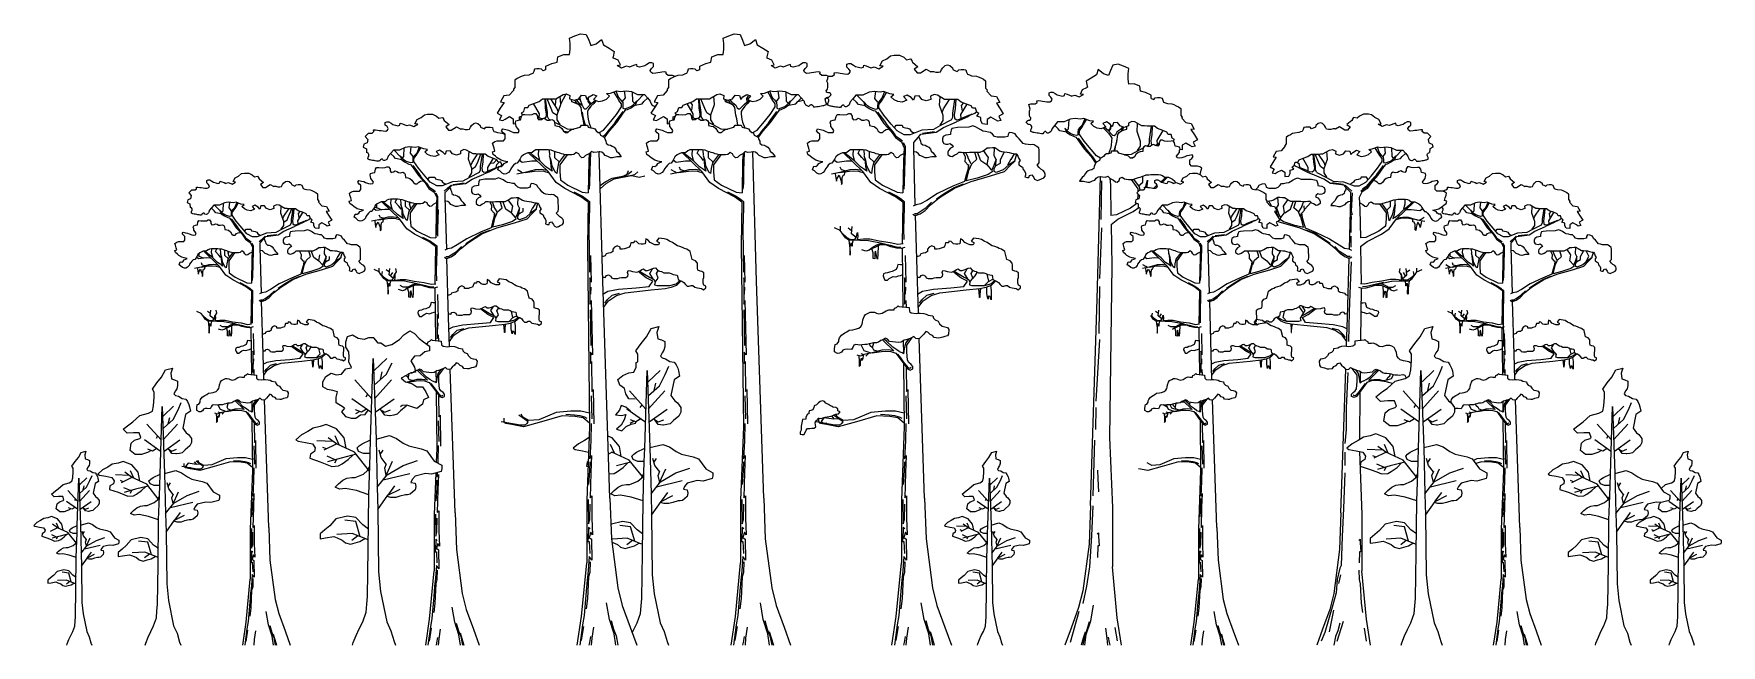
# Model space of a CAD drawing. Extents: x -1.35 to 2.62, y 0 to 1.44.
import ezdxf

# ---------------------------------------------------------------- set-up
doc = ezdxf.new("R2010")
doc.units = 0
doc.header["$LTSCALE"] = 0.5
doc.header["$MEASUREMENT"] = 0
doc.layers.add('TREES', color=3, linetype='CONTINUOUS')

# ---------------------------------------------------------------- blocks, each defined once
blk = doc.blocks.new('LEFT')
at = {"layer": 'TREES', "color": 11}
for p, q in [((-0.5627, 1.035), (-0.5679, 1.045)), ((-0.5634, 1.0247), (-0.5627, 1.035)), ((-0.5571, 1.0338), (-0.5613, 1.0435)), ((-0.5502, 1.0208), (-0.5578, 1.0338)), ((-0.5385, 1.0305), (-0.5429, 1.0452)), ((-0.5302, 1.0273), (-0.5369, 1.0452)), ((-0.5137, 1.0344), (-0.5241, 1.0491)), ((-0.5164, 1.0189), (-0.5137, 1.0344)), ((-0.502, 1.0376), (-0.5009, 1.0551)), ((-0.4978, 1.0299), (-0.502, 1.0376)), ((-0.4661, 1.0299), (-0.4588, 1.0421)), ((-0.4585, 1.0266), (-0.4543, 1.0415)), ((-0.5571, 1.0176), (-0.5634, 1.0247)), ((-0.5544, 1.0092), (-0.5496, 1.0208)), ((-0.5496, 1.0208), (-0.5385, 1.0305)), ((-0.5171, 1.0182), (-0.5302, 1.0273)), ((-0.5075, 1.0079), (-0.5164, 1.0189)), ((-0.4992, 1.0163), (-0.4889, 1.0221)), ((-0.4889, 1.0221), (-0.4889, 1.0299)), ((-0.473, 1.0182), (-0.4661, 1.0312)), ((-1.0107, 0.92), (-1.0154, 0.9288)), ((-1.0113, 0.9108), (-1.0107, 0.92)), ((-0.999, 0.9074), (-0.9892, 0.916)), ((-0.9892, 0.916), (-0.9931, 0.9291)), ((-0.9819, 0.9131), (-0.9878, 0.9291)), ((-0.9696, 0.9057), (-0.9672, 0.9195)), ((-0.9567, 0.9223), (-0.9558, 0.9378)), ((-0.953, 0.9154), (-0.9567, 0.9223)), ((-0.9451, 0.9085), (-0.9451, 0.9154)), ((-0.931, 0.9051), (-0.9248, 0.9166)), ((-0.9248, 0.9154), (-0.9183, 0.9263)), ((-0.9181, 0.9126), (-0.9143, 0.9258)), ((-1.0058, 0.9045), (-1.0113, 0.9108)), ((-1.0033, 0.8971), (-0.999, 0.9074)), ((-0.9702, 0.9051), (-0.9819, 0.9131)), ((-0.9616, 0.8959), (-0.9696, 0.9057)), ((-0.9543, 0.9034), (-0.9451, 0.9085)), ((-0.8395, 0.6474), (-0.8101, 0.6757)), ((-0.8386, 0.6135), (-0.8116, 0.638)), ((-0.825, 0.6259), (-0.8211, 0.6443)), ((-0.8116, 0.638), (-0.7975, 0.6655)), ((-0.1949, 0.6204), (-0.1667, 0.6476)), ((-0.1682, 0.6114), (-0.1546, 0.6378)), ((-0.1546, 0.6378), (-0.1463, 0.6574)), ((-0.8455, 0.5805), (-0.8856, 0.6254)), ((-0.8392, 0.5805), (-0.799, 0.6254)), ((-0.2006, 0.5563), (-0.2391, 0.5993)), ((-0.1946, 0.5563), (-0.1561, 0.5993)), ((-0.1941, 0.588), (-0.1682, 0.6114)), ((-0.1809, 0.5998), (-0.1772, 0.6174)), ((-1.3363, 0.5395), (-1.3117, 0.5631)), ((-1.3012, 0.5546), (-1.294, 0.5716)), ((-0.8477, 0.549), (-0.8919, 0.5805)), ((-0.8578, 0.5562), (-0.8699, 0.549)), ((-0.8552, 0.5913), (-0.8596, 0.5844)), ((-0.837, 0.549), (-0.7927, 0.5805)), ((-0.8269, 0.5562), (-0.8148, 0.549)), ((-0.2027, 0.5262), (-0.2451, 0.5563)), ((-0.2099, 0.5667), (-0.2142, 0.5601)), ((-0.1925, 0.5262), (-0.1501, 0.5563)), ((-1.3412, 0.4838), (-1.3747, 0.5211)), ((-1.336, 0.4838), (-1.3025, 0.5211)), ((-1.3355, 0.5113), (-1.313, 0.5316)), ((-1.3241, 0.5216), (-1.3209, 0.5369)), ((-1.313, 0.5316), (-1.3012, 0.5546)), ((-0.8738, 0.5506), (-0.884, 0.5451)), ((-0.8699, 0.549), (-0.8833, 0.5545)), ((-0.8148, 0.549), (-0.8014, 0.5545)), ((-0.2278, 0.5277), (-0.2376, 0.5224)), ((-0.224, 0.5262), (-0.2368, 0.5314)), ((-0.2124, 0.533), (-0.224, 0.5262)), ((-0.1828, 0.533), (-0.1712, 0.5262)), ((-0.1712, 0.5262), (-0.1584, 0.5314)), ((-1.3431, 0.4575), (-1.3799, 0.4838)), ((-1.3493, 0.4928), (-1.353, 0.487)), ((-1.3342, 0.4575), (-1.2973, 0.4838)), ((-0.9356, 0.4799), (-0.9743, 0.4813)), ((-0.9285, 0.4748), (-0.9481, 0.489)), ((-0.9223, 0.472), (-0.9317, 0.4934)), ((-1.3648, 0.4589), (-1.3734, 0.4542)), ((-1.3616, 0.4575), (-1.3727, 0.4621)), ((-1.3515, 0.4635), (-1.3616, 0.4575)), ((-1.3257, 0.4635), (-1.3156, 0.4575)), ((-1.3156, 0.4575), (-1.3045, 0.4621)), ((-0.9521, 0.4624), (-0.9604, 0.4656)), ((-0.9276, 0.4744), (-0.9579, 0.4595)), ((-0.9316, 0.4371), (-0.9503, 0.4453)), ((-0.9176, 0.441), (-0.9492, 0.4322)), ((-0.9285, 0.4379), (-0.9328, 0.4286)), ((-0.8859, 0.4551), (-0.9285, 0.4748)), ((-0.8819, 0.4501), (-0.9176, 0.441)), ((-0.8505, 0.4104), (-0.8859, 0.4551)), ((-0.8234, 0.442), (-0.8282, 0.4593)), ((-0.8254, 0.4492), (-0.8187, 0.4593)), ((-0.8111, 0.4265), (-0.8234, 0.442)), ((-0.2793, 0.4546), (-0.2884, 0.4502)), ((-0.2742, 0.4523), (-0.2833, 0.4728)), ((-0.2393, 0.4362), (-0.2801, 0.455)), ((-0.1795, 0.4236), (-0.184, 0.4402)), ((-0.1814, 0.4305), (-0.175, 0.4402)), ((-1.5088, 0.3882), (-1.5037, 0.4002)), ((-1.4163, 0.3999), (-1.4486, 0.4011)), ((-1.4104, 0.3957), (-1.4268, 0.4075)), ((-1.4052, 0.3933), (-1.4131, 0.4111)), ((-0.8325, 0.3722), (-0.8095, 0.4017)), ((-0.8189, 0.3896), (-0.756, 0.4049)), ((-0.8149, 0.4169), (-0.8106, 0.4279)), ((-0.8112, 0.4005), (-0.8149, 0.4169)), ((-0.8122, 0.3982), (-0.7964, 0.4333)), ((-0.8095, 0.4017), (-0.7713, 0.4235)), ((-0.7713, 0.4235), (-0.7374, 0.4355)), ((-0.2355, 0.4313), (-0.2697, 0.4226)), ((-0.2054, 0.3933), (-0.2393, 0.4362)), ((-0.1677, 0.4087), (-0.1795, 0.4236)), ((-0.1714, 0.3996), (-0.1672, 0.41)), ((-0.1677, 0.3838), (-0.1714, 0.3996)), ((-0.1687, 0.3816), (-0.1536, 0.4153)), ((-0.1661, 0.3849), (-0.1295, 0.4058)), ((-0.1295, 0.4058), (-0.0971, 0.4174)), ((-1.5368, 0.3386), (-1.5602, 0.3648)), ((-1.5333, 0.3777), (-1.5161, 0.3942)), ((-1.5331, 0.3386), (-1.5097, 0.3648)), ((-1.5328, 0.3579), (-1.517, 0.3721)), ((-1.5248, 0.3651), (-1.5225, 0.3758)), ((-1.517, 0.3721), (-1.5088, 0.3882)), ((-1.4301, 0.3853), (-1.437, 0.388)), ((-1.4097, 0.3953), (-1.4349, 0.3829)), ((-1.413, 0.3642), (-1.4286, 0.3711)), ((-1.4013, 0.3675), (-1.4277, 0.3602)), ((-1.4104, 0.3649), (-1.414, 0.3572)), ((-1.3749, 0.3793), (-1.4104, 0.3957)), ((-1.3716, 0.375), (-1.4013, 0.3675)), ((-1.3454, 0.342), (-1.3749, 0.3793)), ((-1.3229, 0.3683), (-1.3268, 0.3828)), ((-1.3245, 0.3743), (-1.3189, 0.3828)), ((-1.3126, 0.3554), (-1.3229, 0.3683)), ((-1.3135, 0.3318), (-1.3003, 0.3611)), ((-1.2794, 0.3529), (-1.2512, 0.3629)), ((-0.8073, 0.3536), (-0.7789, 0.3678)), ((-0.8069, 0.3539), (-0.7909, 0.3755)), ((-0.1881, 0.3567), (-0.1661, 0.3849)), ((-0.1751, 0.3733), (-0.1149, 0.3881)), ((-0.1636, 0.3391), (-0.1483, 0.3598)), ((-1.538, 0.3203), (-1.5639, 0.3386)), ((-1.5533, 0.3212), (-1.5593, 0.318)), ((-1.551, 0.3203), (-1.5588, 0.3235)), ((-1.5439, 0.3245), (-1.551, 0.3203)), ((-1.5424, 0.3449), (-1.545, 0.3409)), ((-1.5318, 0.3203), (-1.506, 0.3386)), ((-1.5259, 0.3245), (-1.5189, 0.3203)), ((-1.5189, 0.3203), (-1.5111, 0.3235)), ((-1.3304, 0.3102), (-1.3112, 0.3347)), ((-1.3191, 0.3246), (-1.2667, 0.3374)), ((-1.3158, 0.3475), (-1.3121, 0.3565)), ((-1.3126, 0.3337), (-1.3158, 0.3475)), ((-1.3112, 0.3347), (-1.2794, 0.3529)), ((-0.8311, 0.3198), (-0.8073, 0.3536)), ((-0.1868, 0.3065), (-0.164, 0.3389)), ((-0.164, 0.3389), (-0.1368, 0.3525)), ((-1.5852, 0.277), (-1.5966, 0.2852)), ((-1.5816, 0.2753), (-1.5871, 0.2878)), ((-1.3293, 0.2665), (-1.3094, 0.2947)), ((-1.3094, 0.2947), (-1.2858, 0.3065)), ((-1.3091, 0.2949), (-1.2958, 0.3129)), ((-0.8826, 0.2914), (-0.9088, 0.2947)), ((-0.8727, 0.2556), (-0.8826, 0.2914)), ((-0.2362, 0.2793), (-0.2613, 0.2824)), ((-0.2267, 0.245), (-0.2362, 0.2793)), ((-1.5847, 0.2767), (-1.6024, 0.268)), ((-1.587, 0.255), (-1.5979, 0.2598)), ((-1.5788, 0.2572), (-1.5973, 0.2521)), ((-1.5852, 0.2555), (-1.5877, 0.25)), ((-1.5603, 0.2655), (-1.5852, 0.277)), ((-1.558, 0.2625), (-1.5788, 0.2572)), ((-1.5397, 0.2394), (-1.5603, 0.2655)), ((-1.5239, 0.2578), (-1.5267, 0.2679)), ((-1.5251, 0.262), (-1.5212, 0.2679)), ((-1.5167, 0.2488), (-1.5239, 0.2578)), ((-1.519, 0.2432), (-1.5164, 0.2496)), ((-1.5168, 0.2336), (-1.519, 0.2432)), ((-1.5174, 0.2323), (-1.5081, 0.2528)), ((-1.5158, 0.2343), (-1.4935, 0.247)), ((-1.4935, 0.247), (-1.4737, 0.254)), ((-1.3722, 0.2428), (-1.394, 0.2456)), ((-1.3639, 0.213), (-1.3722, 0.2428)), ((-0.8914, 0.263), (-0.9274, 0.2609)), ((-0.8782, 0.2578), (-0.8919, 0.2468)), ((-0.8556, 0.2488), (-0.8914, 0.263)), ((-0.2446, 0.2521), (-0.2791, 0.25)), ((-0.232, 0.2471), (-0.2451, 0.2365)), ((-0.2103, 0.2385), (-0.2446, 0.2521)), ((-1.5292, 0.2171), (-1.5158, 0.2343)), ((-1.5284, 0.1865), (-1.5145, 0.2063)), ((-1.5213, 0.2273), (-1.4846, 0.2362)), ((-1.5145, 0.2063), (-1.4979, 0.2146)), ((-1.5142, 0.2064), (-1.5049, 0.219)), ((-1.3795, 0.2192), (-1.4095, 0.2174)), ((-1.3685, 0.2148), (-1.3799, 0.2057)), ((-1.3497, 0.2074), (-1.3795, 0.2192)), ((-1.5584, 0.17), (-1.5737, 0.1719)), ((-1.5527, 0.1491), (-1.5584, 0.17)), ((-1.5635, 0.1534), (-1.5845, 0.1522)), ((-1.5559, 0.1504), (-1.5639, 0.144)), ((-1.5427, 0.1451), (-1.5635, 0.1534))]:
    blk.add_line(p, q, dxfattribs=at)
for points in [[(-0.4356, 1.356), (-0.4356, 1.3637), (-0.4215, 1.3705), (-0.409, 1.3737), (-0.4073, 1.3859), (-0.3932, 1.3917), (-0.3802, 1.3912), (-0.3785, 1.4034), (-0.3785, 1.4172), (-0.3802, 1.4299), (-0.3672, 1.4357), (-0.3542, 1.4405), (-0.3406, 1.4384), (-0.3345, 1.4251), (-0.3299, 1.4124), (-0.3175, 1.4166), (-0.3045, 1.4272), (-0.3, 1.414), (-0.287, 1.4061), (-0.2746, 1.3986), (-0.2774, 1.3859), (-0.2778, 1.3838)], [(-0.4356, 1.356), (-0.4378, 1.355), (-0.442, 1.353), (-0.4459, 1.3572), (-0.4515, 1.3578), (-0.4572, 1.3578), (-0.4626, 1.3567), (-0.4641, 1.3514), (-0.4665, 1.3466), (-0.471, 1.3449), (-0.4757, 1.3432), (-0.4871, 1.3421), (-0.4916, 1.3407), (-0.4973, 1.3379), (-0.5035, 1.3348), (-0.5089, 1.3309), (-0.5089, 1.3138), (-0.5122, 1.3096), (-0.5118, 1.3067)], [(-0.1332, 1.339), (-0.1329, 1.3407), (-0.1374, 1.3421), (-0.1481, 1.3421), (-0.1529, 1.346), (-0.1523, 1.3502), (-0.1568, 1.3508), (-0.1625, 1.3497), (-0.1667, 1.3491), (-0.1723, 1.3485), (-0.1768, 1.3477), (-0.1843, 1.3471), (-0.1888, 1.3497), (-0.1906, 1.3542), (-0.1873, 1.3589), (-0.1825, 1.3631), (-0.1825, 1.3701), (-0.1867, 1.3718), (-0.1918, 1.3718), (-0.198, 1.3679), (-0.2025, 1.3648), (-0.2094, 1.3631), (-0.2157, 1.3614), (-0.2211, 1.3631), (-0.222, 1.3679), (-0.2273, 1.3665), (-0.2336, 1.3637), (-0.239, 1.3616), (-0.2395, 1.3621), (-0.2464, 1.3638), (-0.2576, 1.3597), (-0.2677, 1.3656), (-0.2601, 1.3668), (-0.2658, 1.3779), (-0.2764, 1.3826), (-0.2778, 1.3838)], [(-0.5118, 1.3067), (-0.5217, 1.2958), (-0.5348, 1.294), (-0.5423, 1.2799), (-0.5342, 1.2787), (-0.543, 1.2652), (-0.5505, 1.2535), (-0.5398, 1.2476), (-0.5448, 1.2377), (-0.5373, 1.2359), (-0.5317, 1.2394), (-0.5211, 1.2453), (-0.5123, 1.24), (-0.5123, 1.2283), (-0.5067, 1.2289)], [(-0.4512, 1.2434), (-0.4507, 1.2517), (-0.4651, 1.276)], [(-0.4384, 1.287), (-0.4373, 1.2657), (-0.4348, 1.2513), (-0.4358, 1.2429), (-0.4391, 1.2405)], [(-0.4285, 1.239), (-0.4318, 1.2452), (-0.4318, 1.255), (-0.4366, 1.287)], [(-0.409, 1.2476), (-0.419, 1.2545), (-0.4234, 1.2643), (-0.4328, 1.287)], [(-0.4066, 1.2569), (-0.4095, 1.2648), (-0.4238, 1.2871)], [(-0.413, 1.2722), (-0.4118, 1.2878)], [(-0.4021, 1.2266), (-0.409, 1.2378), (-0.409, 1.2494), (-0.4006, 1.2736), (-0.4021, 1.2935)], [(-0.4006, 1.2755), (-0.3879, 1.2987)], [(-0.3625, 1.2754), (-0.3686, 1.2777), (-0.3749, 1.2797), (-0.3755, 1.2859)], [(-0.3456, 1.2253), (-0.3483, 1.2397), (-0.3501, 1.2485), (-0.3528, 1.2666), (-0.3559, 1.2712), (-0.3622, 1.2757), (-0.3658, 1.2814), (-0.368, 1.2842)], [(-0.3646, 1.2851), (-0.3598, 1.2791), (-0.3547, 1.2757), (-0.3501, 1.272), (-0.3471, 1.2658), (-0.3444, 1.2632), (-0.3407, 1.2638), (-0.3371, 1.2675), (-0.3305, 1.2746), (-0.3238, 1.2802), (-0.3199, 1.2833)], [(-0.3501, 1.2726), (-0.354, 1.2842), (-0.3595, 1.2862)], [(-0.354, 1.2842), (-0.355, 1.2904)], [(-0.3178, 1.2822), (-0.3232, 1.2763), (-0.3295, 1.27), (-0.3359, 1.2615), (-0.338, 1.2573), (-0.3377, 1.2507), (-0.3362, 1.2391), (-0.3344, 1.232), (-0.3295, 1.2187)], [(-0.3311, 1.2743), (-0.3359, 1.2808), (-0.3359, 1.289)], [(-0.3289, 1.2765), (-0.3347, 1.2819), (-0.3356, 1.2893)], [(-0.2576, 1.2679), (-0.2578, 1.2713), (-0.2578, 1.2755), (-0.2637, 1.2834), (-0.2682, 1.2908), (-0.2756, 1.3036)], [(-0.2709, 1.3055), (-0.2647, 1.2899), (-0.2598, 1.2848), (-0.2548, 1.2787), (-0.2543, 1.2717), (-0.2543, 1.2648), (-0.2498, 1.2638), (-0.2434, 1.2657), (-0.2355, 1.269), (-0.231, 1.2722), (-0.2216, 1.2824), (-0.2255, 1.2722), (-0.2345, 1.2662), (-0.2444, 1.261), (-0.2488, 1.2601), (-0.2542, 1.2534)], [(-0.2552, 1.281), (-0.2485, 1.2894), (-0.2505, 1.3059)], [(-0.2275, 1.2769), (-0.231, 1.2806), (-0.2321, 1.3034)], [(-0.2255, 1.2722), (-0.2094, 1.2752), (-0.2049, 1.2805), (-0.1966, 1.2889)], [(-0.2211, 1.282), (-0.2058, 1.2975)], [(-0.8532, 1.2065), (-0.8446, 1.2065), (-0.8403, 1.21), (-0.8409, 1.2138), (-0.8368, 1.2143), (-0.8317, 1.2133), (-0.828, 1.2128), (-0.8229, 1.2123), (-0.8188, 1.2115), (-0.8121, 1.211), (-0.8081, 1.2133), (-0.8064, 1.2173), (-0.8094, 1.2216), (-0.8137, 1.2254), (-0.8137, 1.2317), (-0.8099, 1.2332), (-0.8054, 1.2332), (-0.7997, 1.2297), (-0.7957, 1.2269), (-0.7895, 1.2254), (-0.7838, 1.2239), (-0.779, 1.2254), (-0.7782, 1.2297), (-0.7734, 1.2284), (-0.7677, 1.2259), (-0.7629, 1.224), (-0.7624, 1.2244), (-0.7562, 1.226), (-0.7461, 1.2223), (-0.7371, 1.2276), (-0.7438, 1.2286), (-0.7388, 1.2387), (-0.7292, 1.2429), (-0.7213, 1.2498), (-0.714, 1.2508), (-0.7022, 1.2508), (-0.6932, 1.2466), (-0.6875, 1.2413), (-0.6791, 1.2429), (-0.6763, 1.2397), (-0.6763, 1.2387), (-0.6751, 1.236), (-0.6633, 1.2265), (-0.6712, 1.2212), (-0.665, 1.2133), (-0.6582, 1.2133), (-0.6458, 1.2212), (-0.6361, 1.2155), (-0.6353, 1.2163), (-0.6308, 1.2163), (-0.6257, 1.2148), (-0.62, 1.2148), (-0.6154, 1.2158), (-0.6133, 1.2206), (-0.6106, 1.2244), (-0.6055, 1.2291), (-0.6009, 1.2302), (-0.5958, 1.2291), (-0.5902, 1.2244), (-0.5896, 1.2206), (-0.584, 1.2181), (-0.5802, 1.2163), (-0.5767, 1.2201), (-0.5716, 1.2206), (-0.5665, 1.2206), (-0.5616, 1.2196), (-0.5603, 1.2148), (-0.5581, 1.2105), (-0.5541, 1.209), (-0.5498, 1.2075), (-0.5396, 1.2065), (-0.5355, 1.2052), (-0.5317, 1.2033)], [(-0.4979, 1.2371), (-0.4979, 1.2447), (-0.4932, 1.2462)], [(-0.4436, 1.2401), (-0.4477, 1.2406), (-0.4542, 1.2443), (-0.4552, 1.2447)], [(-0.4543, 1.2407), (-0.4532, 1.2401), (-0.4491, 1.2382)], [(-0.4285, 1.239), (-0.4248, 1.2372)], [(-0.4155, 1.2325), (-0.4029, 1.2262), (-0.3858, 1.2166), (-0.3701, 1.2157)], [(-0.3504, 1.2556), (-0.3486, 1.2451), (-0.345, 1.2306), (-0.3435, 1.2261)], [(-0.3103, 1.2078), (-0.3003, 1.2134), (-0.2867, 1.2294), (-0.2696, 1.2502), (-0.2576, 1.2679)], [(-0.2547, 1.2575), (-0.2705, 1.2361), (-0.276, 1.2274), (-0.2901, 1.211), (-0.2967, 1.2013), (-0.3012, 1.1983)], [(-0.2542, 1.2534), (-0.2696, 1.231), (-0.2867, 1.2118), (-0.2969, 1.1974), (-0.2981, 1.1963)], [(-0.8532, 1.2065), (-0.861, 1.1986), (-0.8546, 1.1915), (-0.8563, 1.1832), (-0.864, 1.1805), (-0.8657, 1.1733), (-0.8581, 1.1695), (-0.8575, 1.1605)], [(-0.3829, 1.2089), (-0.3926, 1.2102), (-0.3942, 1.2112)], [(-0.775, 1.1435), (-0.7895, 1.1463), (-0.7935, 1.151), (-0.801, 1.1586)], [(-0.779, 1.1523), (-0.7927, 1.1663)], [(-0.7342, 1.1735), (-0.7397, 1.1594), (-0.7442, 1.1548), (-0.7486, 1.1494), (-0.7491, 1.1431), (-0.7491, 1.1368), (-0.7531, 1.136), (-0.7589, 1.1377), (-0.7661, 1.1406), (-0.7701, 1.1435), (-0.7786, 1.1528), (-0.775, 1.1435), (-0.7669, 1.1381), (-0.758, 1.1335), (-0.754, 1.1327), (-0.7492, 1.1266)], [(-0.7732, 1.1477), (-0.7701, 1.1511), (-0.7691, 1.1716)], [(-0.7483, 1.1514), (-0.7543, 1.159), (-0.7525, 1.1738)], [(-0.7461, 1.1396), (-0.746, 1.1427), (-0.746, 1.1465), (-0.7406, 1.1536), (-0.7366, 1.1603), (-0.7299, 1.1718)], [(-0.6161, 1.1025), (-0.6098, 1.1126), (-0.6098, 1.123), (-0.6174, 1.1448), (-0.6161, 1.1627)], [(-0.6121, 1.1297), (-0.6094, 1.1368), (-0.5965, 1.157)], [(-0.6098, 1.1214), (-0.6009, 1.1276), (-0.5969, 1.1364), (-0.5885, 1.1568)], [(-0.5923, 1.1137), (-0.5893, 1.1193), (-0.5893, 1.1281), (-0.585, 1.1568)], [(-0.5834, 1.1568), (-0.5844, 1.1377), (-0.5866, 1.1247), (-0.5857, 1.1172), (-0.5817, 1.1142), (-0.575, 1.1151), (-0.5692, 1.1184), (-0.5558, 1.1239), (-0.5496, 1.1255), (-0.5581, 1.1205), (-0.5701, 1.1147), (-0.5816, 1.1093)], [(-0.3362, 1.0435), (-0.3533, 1.0564), (-0.3909, 1.0756), (-0.4114, 1.09), (-0.4302, 1.1157), (-0.4762, 1.1603)], [(-0.4269, 1.1532), (-0.4247, 1.1385), (-0.4241, 1.1275), (-0.4207, 1.1165), (-0.4263, 1.1207), (-0.4358, 1.127), (-0.4492, 1.1406), (-0.4654, 1.1537), (-0.473, 1.1604)], [(-0.4498, 1.1422), (-0.4531, 1.1553), (-0.4524, 1.1673)], [(-0.4263, 1.1548), (-0.427, 1.1665)], [(-0.3915, 1.1555), (-0.4057, 1.1364), (-0.4085, 1.1233), (-0.4101, 1.1113), (-0.414, 1.1144), (-0.4207, 1.1291), (-0.423, 1.1417), (-0.4269, 1.1532)], [(-0.4045, 1.139), (-0.4146, 1.148), (-0.4146, 1.1626)], [(-0.3858, 1.155), (-0.4029, 1.1317), (-0.4029, 1.1157), (-0.4011, 1.0964), (-0.3841, 1.0836), (-0.3499, 1.0676), (-0.3358, 1.066)], [(-0.3336, 1.1574), (-0.3345, 1.1413), (-0.3358, 1.066)], [(-0.3308, 1.1605), (-0.3323, 1.1184), (-0.3328, 1.0883), (-0.3339, 1.0745)], [(-0.285, 0.3467), (-0.302, 0.8577), (-0.3103, 1.1625)], [(-0.6932, 1.0415), (-0.6951, 1.041), (-0.7007, 1.038), (-0.705, 1.0342), (-0.7091, 1.0337), (-0.7131, 1.0375), (-0.7152, 1.042), (-0.7204, 1.0448), (-0.7255, 1.0405), (-0.7298, 1.04), (-0.7343, 1.0395), (-0.744, 1.0395), (-0.7478, 1.041), (-0.7518, 1.042), (-0.7564, 1.0438), (-0.7602, 1.0448), (-0.7642, 1.0463), (-0.7688, 1.0478), (-0.7734, 1.0496), (-0.7795, 1.0501), (-0.7838, 1.0506), (-0.8008, 1.0506), (-0.8059, 1.0501), (-0.8099, 1.0483), (-0.8142, 1.0448), (-0.8194, 1.0443), (-0.8234, 1.0443), (-0.828, 1.042), (-0.8323, 1.04), (-0.8374, 1.0357), (-0.8393, 1.0314), (-0.842, 1.0269), (-0.8455, 1.0221), (-0.8492, 1.0216), (-0.8533, 1.0178), (-0.8559, 1.014), (-0.8594, 1.01), (-0.8605, 1.0062), (-0.864, 1.0024), (-0.8689, 0.9994), (-0.8729, 0.9989), (-0.8775, 1.0009), (-0.8826, 1.0057), (-0.8869, 1.0082), (-0.8842, 1.0158), (-0.8796, 1.0153), (-0.8759, 1.0178), (-0.8734, 1.0216), (-0.8689, 1.0231), (-0.8651, 1.0251), (-0.8697, 1.0256), (-0.8734, 1.0264), (-0.8796, 1.0284), (-0.8877, 1.0332), (-0.8915, 1.0367), (-0.8966, 1.0405), (-0.8982, 1.0458), (-0.8931, 1.0478), (-0.8944, 1.0536), (-0.8966, 1.0602), (-0.8976, 1.0647), (-0.8931, 1.068), (-0.8882, 1.0695), (-0.8745, 1.0695), (-0.8713, 1.0738), (-0.8713, 1.0834), (-0.875, 1.0864), (-0.8785, 1.0907), (-0.8759, 1.0945), (-0.8697, 1.0932), (-0.864, 1.0922), (-0.86, 1.0902), (-0.8533, 1.0874), (-0.8476, 1.0869), (-0.843, 1.0874), (-0.8414, 1.0912), (-0.8441, 1.0955), (-0.8476, 1.0998), (-0.8481, 1.1038), (-0.8492, 1.1076), (-0.8481, 1.1114), (-0.843, 1.1129), (-0.8385, 1.1139), (-0.8368, 1.1212), (-0.8342, 1.1255), (-0.829, 1.125), (-0.8204, 1.1245), (-0.8142, 1.125), (-0.8099, 1.127), (-0.8059, 1.127), (-0.8024, 1.122), (-0.8024, 1.1177), (-0.7997, 1.1139), (-0.7941, 1.1149), (-0.79, 1.1172), (-0.7863, 1.1159), (-0.7822, 1.1134), (-0.7771, 1.1129), (-0.772, 1.1144), (-0.7682, 1.1124), (-0.7664, 1.1086), (-0.7658, 1.1018), (-0.7602, 1.1008), (-0.7559, 1.0998), (-0.7508, 1.0955), (-0.7473, 1.0897), (-0.7435, 1.0869), (-0.7384, 1.0869), (-0.7343, 1.0912), (-0.7306, 1.0932), (-0.726, 1.094), (-0.7255, 1.0945)], [(-0.7492, 1.1266), (-0.7353, 1.1065), (-0.72, 1.0892), (-0.7107, 1.0762), (-0.6984, 1.0675), (-0.6923, 1.0546), (-0.6938, 1.0272), (-0.695, 0.9594)], [(-0.7487, 1.1304), (-0.7345, 1.111), (-0.7296, 1.1032), (-0.7168, 1.0885), (-0.7109, 1.0797), (-0.7026, 1.0742), (-0.6957, 1.0692)], [(-0.5923, 1.1137), (-0.6154, 1.1021), (-0.6308, 1.0935), (-0.6554, 1.092), (-0.68, 1.082), (-0.6923, 1.082), (-0.7077, 1.0906), (-0.72, 1.105), (-0.7353, 1.1238), (-0.7461, 1.1396)], [(-0.5719, 1.1176), (-0.5723, 1.1251), (-0.5593, 1.147)], [(-0.5648, 1.1356), (-0.5585, 1.1364), (-0.5513, 1.1439)], [(-0.5527, 1.1251), (-0.5514, 1.1322), (-0.5465, 1.1373)], [(-0.5496, 1.1251), (-0.5429, 1.1281), (-0.5389, 1.1318)], [(-0.433, 1.1186), (-0.4464, 1.1207), (-0.461, 1.1202), (-0.4844, 1.1134), (-0.504, 1.1097)], [(-0.4894, 1.1123), (-0.4945, 1.115), (-0.5028, 1.1202)], [(-0.4559, 1.1401), (-0.4688, 1.1406), (-0.4911, 1.1375), (-0.4984, 1.1427)], [(-0.4844, 1.1134), (-0.4621, 1.1171), (-0.452, 1.1176), (-0.4403, 1.1165), (-0.4283, 1.1131)], [(-0.3082, 1.0831), (-0.2962, 1.0919), (-0.2794, 1.1003), (-0.2515, 1.1055), (-0.2376, 1.1066), (-0.2264, 1.1092), (-0.2191, 1.115)], [(-0.2521, 1.1055), (-0.2443, 1.1097), (-0.2415, 1.1181)], [(-0.2426, 1.1097), (-0.2337, 1.1171)], [(-1.269, 1.0724), (-1.2759, 1.0654), (-1.2702, 1.0591), (-1.2717, 1.0517), (-1.2785, 1.0493), (-1.2801, 1.0429), (-1.2733, 1.0395), (-1.2727, 1.0315)], [(-1.269, 1.0724), (-1.2613, 1.0724), (-1.2575, 1.0755), (-1.258, 1.0789), (-1.2544, 1.0794), (-1.2499, 1.0785), (-1.2465, 1.078), (-1.242, 1.0776), (-1.2384, 1.0769), (-1.2324, 1.0764), (-1.2288, 1.0785), (-1.2274, 1.082), (-1.23, 1.0859), (-1.2338, 1.0892), (-1.2338, 1.0948), (-1.2305, 1.0962), (-1.2264, 1.0962), (-1.2214, 1.093), (-1.2178, 1.0906), (-1.2123, 1.0892), (-1.2073, 1.0879), (-1.203, 1.0892), (-1.2023, 1.093), (-1.198, 1.0919), (-1.1929, 1.0897), (-1.1886, 1.088), (-1.1882, 1.0884), (-1.1827, 1.0898), (-1.1737, 1.0865), (-1.1657, 1.0912), (-1.1717, 1.0921), (-1.1672, 1.101), (-1.1587, 1.1048), (-1.1517, 1.1109), (-1.1452, 1.1118), (-1.1347, 1.1118), (-1.1267, 1.1081), (-1.1217, 1.1034), (-1.1142, 1.1048), (-1.1117, 1.102), (-1.1117, 1.101), (-1.1107, 1.0987), (-1.1001, 1.0902), (-1.1072, 1.0855), (-1.1016, 1.0785), (-1.0956, 1.0785), (-1.0846, 1.0855), (-1.076, 1.0804), (-1.0753, 1.0811), (-1.0712, 1.0811), (-1.0667, 1.0798), (-1.0617, 1.0798), (-1.0576, 1.0807), (-1.0557, 1.085), (-1.0533, 1.0883), (-1.0487, 1.0926), (-1.0447, 1.0935), (-1.0401, 1.0926), (-1.0351, 1.0883), (-1.0346, 1.085), (-1.0296, 1.0827), (-1.0263, 1.0811), (-1.0232, 1.0845), (-1.0186, 1.085), (-1.0141, 1.085), (-1.0098, 1.0841), (-1.0086, 1.0798), (-1.0067, 1.076), (-1.0031, 1.0746), (-0.9992, 1.0733), (-0.9902, 1.0724), (-0.9866, 1.0713), (-0.982, 1.069), (-0.977, 1.0666), (-0.9727, 1.0634), (-0.9727, 1.0498), (-0.9701, 1.0464), (-0.9704, 1.0441)], [(-0.7126, 1.098), (-0.7096, 1.1023), (-0.7056, 1.1028), (-0.7013, 1.1028), (-0.6967, 1.1023), (-0.6951, 1.0985), (-0.69, 1.097), (-0.6854, 1.0965), (-0.6814, 1.0945), (-0.6787, 1.0907), (-0.6741, 1.0874), (-0.6714, 1.0869)], [(-0.6751, 1.0696), (-0.6668, 1.0765), (-0.6589, 1.0839)], [(-0.669, 0.9329), (-0.6723, 1.0546), (-0.6723, 1.0661), (-0.6631, 1.0762), (-0.6569, 1.0834), (-0.6246, 1.0877), (-0.6092, 1.0978), (-0.5816, 1.1093)], [(-0.6612, 1.0771), (-0.6596, 1.0723), (-0.6577, 1.0685), (-0.6571, 1.0642), (-0.6528, 1.0607), (-0.6483, 1.0602), (-0.6442, 1.0584), (-0.6405, 1.0559), (-0.637, 1.0516), (-0.6353, 1.0478), (-0.6313, 1.0438), (-0.6281, 1.04), (-0.6251, 1.0357), (-0.6343, 1.0357), (-0.6437, 1.0332), (-0.6483, 1.0337), (-0.6539, 1.0362), (-0.659, 1.038), (-0.6623, 1.042), (-0.6663, 1.0453), (-0.6709, 1.0463), (-0.6719, 1.0463)], [(-0.654, 1.0857), (-0.628, 1.0889)], [(-0.308, 1.0752), (-0.2929, 1.0883), (-0.275, 1.0987), (-0.2353, 1.1066), (-0.2264, 1.105)], [(-0.2264, 1.105), (-0.2158, 1.1024), (-0.2029, 1.1061)], [(-1.203, 1.0243), (-1.2152, 1.0367)], [(-1.1631, 1.0431), (-1.1681, 1.0306), (-1.172, 1.0265), (-1.176, 1.0217), (-1.1764, 1.0161), (-1.1764, 1.0105), (-1.18, 1.0098), (-1.1851, 1.0113), (-1.1915, 1.0139), (-1.195, 1.0165), (-1.2026, 1.0247), (-1.1994, 1.0165), (-1.1923, 1.0116), (-1.1843, 1.0076), (-1.1808, 1.0068), (-1.1765, 1.0015)], [(-1.1978, 1.0202), (-1.195, 1.0232), (-1.1942, 1.0414)], [(-1.1757, 1.0235), (-1.1811, 1.0302), (-1.1794, 1.0434)], [(-1.1737, 1.013), (-1.1736, 1.0157), (-1.1736, 1.0191), (-1.1689, 1.0254), (-1.1653, 1.0314), (-1.1594, 1.0416)], [(-1.0582, 0.98), (-1.0526, 0.989), (-1.0526, 0.9983), (-1.0594, 1.0176), (-1.0582, 1.0335)], [(-0.8338, 1.0299), (-0.8387, 1.0327)], [(-0.8222, 1.0256), (-0.8333, 1.0303), (-0.8333, 1.0392)], [(-0.6953, 0.9391), (-0.7107, 0.9508), (-0.7446, 0.9681), (-0.763, 0.981), (-0.7799, 1.0041), (-0.8213, 1.0443)], [(-0.777, 1.0379), (-0.775, 1.0247), (-0.7744, 1.0148), (-0.7714, 1.0049), (-0.7765, 1.0086), (-0.785, 1.0143), (-0.7971, 1.0266), (-0.8116, 1.0383), (-0.8185, 1.0444)], [(-0.7976, 1.028), (-0.8006, 1.0398), (-0.7999, 1.0506)], [(-0.7765, 1.0275), (-0.782, 1.0341), (-0.79, 1.0435), (-0.7866, 1.0506)], [(-0.7765, 1.0393), (-0.7771, 1.0499)], [(-0.7451, 1.0399), (-0.7579, 1.0228), (-0.7604, 1.011), (-0.7619, 1.0002), (-0.7654, 1.003), (-0.7714, 1.0162), (-0.7734, 1.0275), (-0.777, 1.0379)], [(-0.7569, 1.0251), (-0.7659, 1.0332), (-0.7659, 1.0464)], [(-0.7559, 1.0402), (-0.7573, 1.044)], [(-0.7538, 1.0299), (-0.7569, 1.0393), (-0.7545, 1.043)], [(-0.74, 1.0395), (-0.7553, 1.0185), (-0.7553, 1.0041), (-0.7538, 0.9868), (-0.7384, 0.9753), (-0.7077, 0.9608), (-0.695, 0.9594)], [(-0.6948, 1.0655), (-0.6903, 1.0581), (-0.6903, 1.0489), (-0.6918, 1.0066), (-0.6923, 0.9794), (-0.6933, 0.967)], [(-0.37, 1.0677), (-0.3495, 1.0578), (-0.3397, 1.0507), (-0.3328, 1.045), (-0.3328, 1.0314), (-0.3343, 0.9802), (-0.3328, 0.8792)], [(-0.3362, 1.0435), (-0.3379, 0.941), (-0.3328, 0.5149), (-0.3396, 0.3419), (-0.3396, 0.1945)], [(-1.1267, 0.9258), (-1.1284, 0.9253), (-1.1334, 0.9226), (-1.1372, 0.9193), (-1.1408, 0.9188), (-1.1444, 0.9222), (-1.1463, 0.9262), (-1.1509, 0.9287), (-1.1554, 0.9249), (-1.1592, 0.9244), (-1.1633, 0.924), (-1.1719, 0.924), (-1.1752, 0.9253), (-1.1788, 0.9262), (-1.1829, 0.9278), (-1.1862, 0.9287), (-1.1898, 0.93), (-1.1939, 0.9314), (-1.198, 0.933), (-1.2035, 0.9334), (-1.2073, 0.9339), (-1.2224, 0.9339), (-1.2269, 0.9334), (-1.2305, 0.9318), (-1.2343, 0.9287), (-1.2389, 0.9282), (-1.2424, 0.9282), (-1.2465, 0.9262), (-1.2503, 0.9244), (-1.2549, 0.9206), (-1.2566, 0.9168), (-1.2589, 0.9128), (-1.2621, 0.9085), (-1.2654, 0.9081), (-1.269, 0.9047), (-1.2714, 0.9013), (-1.2745, 0.8978), (-1.2754, 0.8944), (-1.2786, 0.891), (-1.2829, 0.8883), (-1.2864, 0.8879), (-1.2905, 0.8897), (-1.2951, 0.8939), (-1.2989, 0.8962), (-1.2965, 0.9029), (-1.2924, 0.9025), (-1.2891, 0.9047), (-1.2869, 0.9081), (-1.2829, 0.9094), (-1.2795, 0.9112), (-1.2836, 0.9117), (-1.2869, 0.9123), (-1.2924, 0.9141), (-1.2996, 0.9184), (-1.3029, 0.9215), (-1.3075, 0.9249), (-1.3089, 0.9296), (-1.3044, 0.9314), (-1.3056, 0.9365), (-1.3075, 0.9424), (-1.3084, 0.9464), (-1.3044, 0.9493), (-1.3001, 0.9507), (-1.2879, 0.9507), (-1.285, 0.9545), (-1.285, 0.963), (-1.2884, 0.9657), (-1.2915, 0.9695), (-1.2891, 0.9729), (-1.2836, 0.9717), (-1.2786, 0.9708), (-1.275, 0.969), (-1.269, 0.9666), (-1.264, 0.9661), (-1.2599, 0.9666), (-1.2585, 0.9699), (-1.2609, 0.9738), (-1.264, 0.9776), (-1.2644, 0.9812), (-1.2654, 0.9845), (-1.2644, 0.9879), (-1.2599, 0.9892), (-1.2558, 0.9901), (-1.2544, 0.9966), (-1.252, 1.0004), (-1.2475, 1), (-1.2398, 0.9995), (-1.2343, 1), (-1.2305, 1.0018), (-1.2269, 1.0018), (-1.2238, 0.9973), (-1.2238, 0.9935), (-1.2214, 0.9901), (-1.2164, 0.991), (-1.2128, 0.993), (-1.2094, 0.9919), (-1.2059, 0.9897), (-1.2013, 0.9892), (-1.1968, 0.9906), (-1.1934, 0.9888), (-1.1917, 0.9854), (-1.1913, 0.9794), (-1.1862, 0.9785), (-1.1824, 0.9776), (-1.1779, 0.9738), (-1.1748, 0.9686), (-1.1714, 0.9661), (-1.1669, 0.9661), (-1.1633, 0.9699), (-1.1599, 0.9717), (-1.1559, 0.9724), (-1.1554, 0.9729)], [(-1.1994, 1.0165), (-1.2123, 1.0189), (-1.2159, 1.0231), (-1.2226, 1.0298)], [(-1.1765, 1.0015), (-1.1642, 0.9835), (-1.1505, 0.9681), (-1.1423, 0.9566), (-1.1314, 0.9489), (-1.1259, 0.9374), (-1.1273, 0.913), (-1.1283, 0.8528)], [(-1.1761, 1.0048), (-1.1634, 0.9876), (-1.1591, 0.9806), (-1.1477, 0.9675), (-1.1425, 0.9598), (-1.1351, 0.9549), (-1.129, 0.9504)], [(-1.0371, 0.9899), (-1.0576, 0.9797), (-1.0712, 0.972), (-1.0931, 0.9707), (-1.115, 0.9617), (-1.1259, 0.9617), (-1.1396, 0.9694), (-1.1505, 0.9822), (-1.1642, 0.9989), (-1.1737, 1.013)], [(-1.0546, 1.0042), (-1.0522, 1.0105), (-1.0408, 1.0284)], [(-1.0526, 0.9968), (-1.0447, 1.0023), (-1.0411, 1.0102), (-1.0336, 1.0283)], [(-1.0371, 0.9899), (-1.0344, 0.9949), (-1.0344, 1.0027), (-1.0306, 1.0283)], [(-1.0291, 1.0283), (-1.03, 1.0113), (-1.032, 0.9997), (-1.0312, 0.993), (-1.0276, 0.9904), (-1.0217, 0.9912), (-1.0165, 0.9942), (-1.0046, 0.999), (-0.9991, 1.0005), (-1.0066, 0.996), (-1.0173, 0.9908), (-1.0275, 0.9861)], [(-1.0189, 0.9934), (-1.0193, 1.0001), (-1.0077, 1.0195)], [(-1.0165, 1.0068), (-1.0181, 1.0172), (-1.014, 1.0219)], [(-0.9991, 1.0001), (-0.9931, 1.0027), (-0.9895, 1.0061)], [(-0.7825, 1.0068), (-0.7946, 1.0086), (-0.8076, 1.0082), (-0.8287, 1.0021), (-0.8463, 0.9988)], [(-0.8031, 1.0261), (-0.8147, 1.0266), (-0.8348, 1.0237), (-0.8413, 1.0284)], [(-0.8384, 0.9997), (-0.8375, 0.9909), (-0.8357, 0.9837), (-0.8348, 0.9896), (-0.8303, 0.9968), (-0.8281, 0.9904), (-0.8258, 0.9841), (-0.8254, 0.977), (-0.8236, 0.9786), (-0.8236, 0.985), (-0.8236, 0.9909), (-0.8218, 0.9968), (-0.8186, 0.9976), (-0.8182, 1.0014), (-0.8173, 1.0039)], [(-0.8287, 1.0021), (-0.8086, 1.0054), (-0.7996, 1.0058), (-0.789, 1.0049), (-0.7782, 1.0018)], [(-0.8177, 1.0058), (-0.8252, 1.0077), (-0.8277, 1.0134)], [(-0.6894, 1.0268), (-0.6903, 0.9799), (-0.6903, 0.9633)], [(-0.6744, 0.9141), (-0.671, 0.9115), (-0.6661, 0.9115), (-0.6585, 0.9148), (-0.6482, 0.9219), (-0.6365, 0.9335), (-0.6179, 0.9491), (-0.5861, 0.9691), (-0.5509, 0.9833), (-0.5096, 0.995), (-0.4799, 1.0047), (-0.4689, 1.0163), (-0.4578, 1.0273), (-0.4709, 1.0182), (-0.4826, 1.0079), (-0.4978, 1.0021), (-0.502, 1.0047), (-0.502, 1.0098), (-0.4985, 1.0169), (-0.4978, 1.0305), (-0.5027, 1.0169), (-0.5068, 1.0072), (-0.5061, 1.0034), (-0.5144, 0.9982), (-0.5378, 0.9904), (-0.5613, 0.9846), (-0.5592, 0.9917), (-0.5551, 1.0092), (-0.5565, 1.0189), (-0.5578, 1.0079), (-0.5613, 0.9969), (-0.5647, 0.9833), (-0.5896, 0.973), (-0.622, 0.9575), (-0.6448, 0.9432), (-0.6579, 0.9355), (-0.6675, 0.9335), (-0.6737, 0.9309)], [(-1.1439, 0.976), (-1.1413, 0.9798), (-1.1377, 0.9803), (-1.1339, 0.9803), (-1.1298, 0.9798), (-1.1284, 0.9764), (-1.1238, 0.9751), (-1.1198, 0.9747), (-1.1162, 0.9729), (-1.1138, 0.9695), (-1.1097, 0.9666), (-1.1073, 0.9661)], [(-1.1106, 0.9508), (-1.1032, 0.9569), (-1.0963, 0.9635)], [(-1.1052, 0.8293), (-1.1081, 0.9374), (-1.1081, 0.9476), (-1.0999, 0.9566), (-1.0945, 0.963), (-1.0658, 0.9669), (-1.0521, 0.9758), (-1.0275, 0.9861)], [(-1.0982, 0.9574), (-1.0968, 0.9531), (-1.0951, 0.9498), (-1.0947, 0.946), (-1.0908, 0.9428), (-1.0868, 0.9424), (-1.0832, 0.9408), (-1.0798, 0.9386), (-1.0767, 0.9347), (-1.0753, 0.9314), (-1.0717, 0.9278), (-1.0688, 0.9244), (-1.0662, 0.9206), (-1.0743, 0.9206), (-1.0827, 0.9184), (-1.0868, 0.9188), (-1.0918, 0.9211), (-1.0963, 0.9226), (-1.0992, 0.9262), (-1.1028, 0.9291), (-1.1069, 0.93), (-1.1078, 0.93)], [(-1.0919, 0.9651), (-1.0688, 0.9679)], [(-0.7258, 0.961), (-0.7073, 0.952), (-0.6984, 0.9456), (-0.6923, 0.9405), (-0.6923, 0.9283), (-0.6937, 0.8822), (-0.6933, 0.8588)], [(-0.6241, 0.9465), (-0.6075, 0.9575), (-0.5868, 0.9704), (-0.5668, 0.9781)], [(-0.3015, 0.8677), (-0.3, 0.8672), (-0.2958, 0.8666), (-0.2932, 0.8711), (-0.2884, 0.8722), (-0.2827, 0.8694), (-0.2809, 0.8652), (-0.2764, 0.8641), (-0.2665, 0.8641), (-0.2624, 0.8655), (-0.2579, 0.8661), (-0.2474, 0.8661), (-0.2429, 0.8694), (-0.2417, 0.8736), (-0.2435, 0.8781), (-0.2423, 0.8829), (-0.2367, 0.8823), (-0.2319, 0.8806), (-0.222, 0.8792), (-0.2157, 0.8812), (-0.2101, 0.8851), (-0.2059, 0.8868), (-0.2014, 0.8829), (-0.1963, 0.8829), (-0.1921, 0.884), (-0.1876, 0.8857), (-0.1823, 0.8882), (-0.1778, 0.8888), (-0.1736, 0.8846), (-0.1679, 0.8812), (-0.1634, 0.8804), (-0.158, 0.8776), (-0.1455, 0.8776), (-0.1407, 0.8759), (-0.1362, 0.8731), (-0.1311, 0.8728), (-0.1264, 0.8717), (-0.1252, 0.8666), (-0.1246, 0.8613), (-0.1201, 0.8591), (-0.1156, 0.8577), (-0.1108, 0.8543), (-0.1075, 0.8501), (-0.1033, 0.8456), (-0.0983, 0.8456), (-0.0941, 0.8478), (-0.0896, 0.8478), (-0.0848, 0.8434), (-0.0791, 0.842), (-0.074, 0.8408), (-0.0693, 0.8403), (-0.0648, 0.8375), (-0.0594, 0.842), (-0.0591, 0.8462), (-0.0642, 0.8484), (-0.0654, 0.8532), (-0.0654, 0.8624), (-0.0642, 0.8666), (-0.0642, 0.877), (-0.0687, 0.8806), (-0.0729, 0.8812), (-0.0779, 0.8834), (-0.0785, 0.8882), (-0.0785, 0.8955), (-0.0791, 0.8997), (-0.0836, 0.9056), (-0.0914, 0.9084), (-0.0959, 0.9272), (-0.1039, 0.9328), (-0.1096, 0.9347), (-0.1138, 0.937), (-0.1201, 0.9392), (-0.1258, 0.9409), (-0.1299, 0.9434), (-0.1374, 0.9485), (-0.1449, 0.9515), (-0.1512, 0.956), (-0.1574, 0.9574), (-0.1696, 0.9591), (-0.1754, 0.9515), (-0.1691, 0.9487), (-0.1693, 0.9463), (-0.1703, 0.9434), (-0.179, 0.9434), (-0.1858, 0.9462), (-0.1903, 0.9487), (-0.1957, 0.9549), (-0.2008, 0.9574), (-0.2014, 0.951), (-0.202, 0.9457), (-0.2065, 0.9445), (-0.2118, 0.9445), (-0.2169, 0.9457), (-0.2226, 0.951), (-0.228, 0.9521), (-0.2289, 0.9479), (-0.2355, 0.9479), (-0.2376, 0.9417), (-0.2393, 0.9375), (-0.2462, 0.9353), (-0.2504, 0.9336), (-0.2555, 0.9333), (-0.2609, 0.9333), (-0.2609, 0.9375), (-0.2677, 0.9409), (-0.274, 0.9375), (-0.2779, 0.9328), (-0.2779, 0.9277), (-0.2827, 0.9241), (-0.2884, 0.9235), (-0.294, 0.9218), (-0.2964, 0.9176), (-0.3012, 0.9159), (-0.3039, 0.9159)], [(-1.2244, 0.9121), (-1.2347, 0.9125), (-1.2526, 0.91), (-1.2584, 0.9142)], [(-1.2414, 0.9117), (-1.2512, 0.9158), (-1.2512, 0.9237)], [(-1.1286, 0.8348), (-1.1423, 0.8451), (-1.1724, 0.8605), (-1.1888, 0.872), (-1.2038, 0.8925), (-1.2406, 0.9282)], [(-1.2012, 0.9225), (-1.1994, 0.9108), (-1.1989, 0.902), (-1.1963, 0.8932), (-1.2007, 0.8966), (-1.2083, 0.9016), (-1.219, 0.9125), (-1.232, 0.923), (-1.2381, 0.9283)], [(-1.2195, 0.9138), (-1.2222, 0.9242), (-1.2216, 0.9339)], [(-1.2007, 0.9133), (-1.2056, 0.9192), (-1.2128, 0.9276), (-1.2097, 0.9339)], [(-1.2007, 0.9238), (-1.2013, 0.9332)], [(-1.1728, 0.9244), (-1.1842, 0.9091), (-1.1864, 0.8987), (-1.1878, 0.889), (-1.1909, 0.8916), (-1.1963, 0.9033), (-1.198, 0.9133), (-1.2012, 0.9225)], [(-1.1833, 0.9112), (-1.1913, 0.9184), (-1.1913, 0.9301)], [(-1.1824, 0.9246), (-1.1837, 0.928)], [(-1.1806, 0.9154), (-1.1833, 0.9238), (-1.1812, 0.9271)], [(-1.1683, 0.924), (-1.1819, 0.9053), (-1.1819, 0.8925), (-1.1806, 0.8772), (-1.1669, 0.8669), (-1.1396, 0.8541), (-1.1283, 0.8528)], [(-1.1281, 0.9471), (-1.1242, 0.9405), (-1.1242, 0.9324), (-1.1255, 0.8947), (-1.1259, 0.8706), (-1.1268, 0.8596)], [(-1.11, 0.8126), (-1.107, 0.8103), (-1.1027, 0.8103), (-1.0959, 0.8131), (-1.0867, 0.8195), (-1.0763, 0.8298), (-1.0597, 0.8436), (-1.0315, 0.8614), (-1.0003, 0.8741), (-0.9635, 0.8844), (-0.9371, 0.893), (-0.9273, 0.9034), (-0.9175, 0.9131), (-0.9291, 0.9051), (-0.9396, 0.8959), (-0.953, 0.8907), (-0.9567, 0.893), (-0.9567, 0.8976), (-0.9537, 0.904), (-0.953, 0.916), (-0.9573, 0.904), (-0.961, 0.8953), (-0.9604, 0.8919), (-0.9678, 0.8873), (-0.9886, 0.8804), (-1.0095, 0.8752), (-1.0076, 0.8815), (-1.0039, 0.8971), (-1.0052, 0.9057), (-1.0064, 0.8959), (-1.0095, 0.8861), (-1.0125, 0.8741), (-1.0346, 0.8649), (-1.0634, 0.8511), (-1.0837, 0.8384), (-1.0953, 0.8315), (-1.1039, 0.8298), (-1.1094, 0.8275)], [(-0.6953, 0.9391), (-0.6968, 0.8512)], [(-0.671, 0.9154), (-0.6648, 0.9154), (-0.6585, 0.9193), (-0.6461, 0.9277), (-0.6344, 0.9394)], [(-0.3305, 0.9183), (-0.329, 0.855), (-0.3321, 0.8657), (-0.3321, 0.8031), (-0.329, 0.8123), (-0.326, 0.6843), (-0.3305, 0.6907), (-0.3305, 0.6636), (-0.3283, 0.6686), (-0.3275, 0.5975), (-0.3245, 0.6024), (-0.323, 0.5213)], [(-1.2061, 0.8949), (-1.2168, 0.8966), (-1.2284, 0.8962), (-1.2472, 0.8907), (-1.2628, 0.8878)], [(-1.2558, 0.8886), (-1.255, 0.8808), (-1.2534, 0.8744), (-1.2526, 0.8796), (-1.2486, 0.886), (-1.2466, 0.8804), (-1.2446, 0.8748), (-1.2442, 0.8684), (-1.2426, 0.8699), (-1.2426, 0.8755), (-1.2426, 0.8808), (-1.241, 0.886), (-1.2382, 0.8868), (-1.2378, 0.8901), (-1.237, 0.8924)], [(-1.2472, 0.8907), (-1.2293, 0.8936), (-1.2213, 0.8941), (-1.2119, 0.8932), (-1.2023, 0.8905)], [(-1.2374, 0.8941), (-1.2441, 0.8957), (-1.2463, 0.9008)], [(-0.824, 0.8737), (-0.8281, 0.8793), (-0.84, 0.8848)], [(-0.8276, 0.8798), (-0.8276, 0.8882)], [(-0.6908, 0.8436), (-0.6991, 0.8408), (-0.7086, 0.8419), (-0.7205, 0.8447), (-0.739, 0.8514), (-0.7681, 0.8575), (-0.7865, 0.8581), (-0.8097, 0.8586), (-0.8169, 0.8636), (-0.824, 0.8737), (-0.8139, 0.8648), (-0.8061, 0.8603), (-0.7972, 0.8603), (-0.7943, 0.8648), (-0.7913, 0.8748), (-0.7907, 0.8664), (-0.7919, 0.8603), (-0.7788, 0.8614), (-0.7651, 0.8614), (-0.7455, 0.8575), (-0.7223, 0.8542), (-0.7057, 0.8503), (-0.695, 0.8514)], [(-0.8216, 0.8709), (-0.8198, 0.8804)], [(-0.8038, 0.8787), (-0.8115, 0.8843)], [(-0.7943, 0.8642), (-0.8044, 0.8726), (-0.8026, 0.8876)], [(-0.8014, 0.8703), (-0.796, 0.8781)], [(-0.7913, 0.8731), (-0.7871, 0.8798), (-0.7889, 0.8876)], [(-0.6623, 0.704), (-0.6646, 0.772), (-0.6684, 0.9115)], [(-0.302, 0.8273), (-0.2901, 0.8337), (-0.2645, 0.8385), (-0.2235, 0.8417), (-0.1927, 0.8449), (-0.1842, 0.8577), (-0.1995, 0.8658), (-0.2183, 0.8802)], [(-0.2156, 0.8813), (-0.1919, 0.867), (-0.1816, 0.8613), (-0.1783, 0.8561), (-0.1797, 0.8491), (-0.1737, 0.8473), (-0.1648, 0.8473), (-0.1437, 0.8473), (-0.1292, 0.8517), (-0.1195, 0.8589)], [(-0.1825, 0.8618), (-0.1914, 0.8758), (-0.1848, 0.887)], [(-0.1783, 0.8552), (-0.1713, 0.8644), (-0.1755, 0.8754), (-0.1704, 0.8833)], [(-1.1557, 0.8542), (-1.1393, 0.8462), (-1.1314, 0.8405), (-1.1259, 0.836), (-1.1259, 0.8252), (-1.1271, 0.7842), (-1.1267, 0.7584)], [(-1.1286, 0.8348), (-1.1299, 0.7566)], [(-1.107, 0.8137), (-1.1014, 0.8137), (-1.0959, 0.8172), (-1.0849, 0.8246), (-1.0745, 0.835)], [(-1.0653, 0.8413), (-1.0505, 0.8511), (-1.0321, 0.8626), (-1.0144, 0.8695)], [(-0.8099, 0.8583), (-0.809, 0.853), (-0.8075, 0.841), (-0.8075, 0.8268), (-0.8061, 0.8294), (-0.8066, 0.8445), (-0.8047, 0.853), (-0.8038, 0.8468), (-0.8019, 0.8468), (-0.8019, 0.8512), (-0.8004, 0.8583)], [(-0.7657, 0.8375), (-0.7734, 0.8352), (-0.7824, 0.838)], [(-0.7598, 0.8436), (-0.7717, 0.8436), (-0.7782, 0.8475)], [(-0.7313, 0.8486), (-0.7437, 0.8486), (-0.7532, 0.8441), (-0.7669, 0.838), (-0.758, 0.8447), (-0.7503, 0.8492), (-0.7414, 0.8519)], [(-0.7478, 0.8463), (-0.7483, 0.8299), (-0.7487, 0.8188), (-0.7497, 0.8201), (-0.7511, 0.8263), (-0.7535, 0.8352), (-0.7549, 0.8312), (-0.7549, 0.8259), (-0.7549, 0.8192), (-0.7582, 0.8196), (-0.7582, 0.8241), (-0.7582, 0.8321), (-0.7611, 0.841)], [(-0.7497, 0.8547), (-0.7223, 0.848), (-0.7092, 0.8447), (-0.6997, 0.8441)], [(-0.6968, 0.8416), (-0.6953, 0.7175)], [(-0.6641, 0.781), (-0.6628, 0.7805), (-0.659, 0.78), (-0.6566, 0.784), (-0.6523, 0.785), (-0.6472, 0.7825), (-0.6456, 0.7787), (-0.6415, 0.7777), (-0.6327, 0.7777), (-0.6289, 0.779), (-0.6249, 0.7795), (-0.6154, 0.7795), (-0.6114, 0.7825), (-0.6103, 0.7863), (-0.6119, 0.7903), (-0.6109, 0.7946), (-0.6058, 0.7941), (-0.6015, 0.7926), (-0.5926, 0.7913), (-0.5869, 0.7931), (-0.5818, 0.7966), (-0.578, 0.7981), (-0.574, 0.7946), (-0.5694, 0.7946), (-0.5657, 0.7956), (-0.5616, 0.7971), (-0.5568, 0.7994), (-0.5528, 0.7999), (-0.549, 0.7961), (-0.5439, 0.7931), (-0.5398, 0.7923), (-0.535, 0.7898), (-0.5237, 0.7898), (-0.5194, 0.7883), (-0.5154, 0.7858), (-0.5108, 0.7855), (-0.5065, 0.7845), (-0.5054, 0.78), (-0.5049, 0.7752), (-0.5008, 0.7732), (-0.4968, 0.7719), (-0.4925, 0.7689), (-0.4895, 0.7651), (-0.4858, 0.761), (-0.4812, 0.761), (-0.4774, 0.7631), (-0.4734, 0.7631), (-0.4691, 0.759), (-0.464, 0.7578), (-0.4594, 0.7568), (-0.4551, 0.7563), (-0.4511, 0.7537), (-0.4462, 0.7578), (-0.446, 0.7616), (-0.4505, 0.7636), (-0.4516, 0.7679), (-0.4516, 0.7762), (-0.4505, 0.78), (-0.4505, 0.7893), (-0.4546, 0.7926), (-0.4583, 0.7931), (-0.4629, 0.7951), (-0.4634, 0.7994), (-0.4634, 0.8059), (-0.464, 0.8097), (-0.468, 0.815), (-0.475, 0.8175), (-0.479, 0.8344), (-0.4863, 0.8395), (-0.4914, 0.8412), (-0.4952, 0.8433), (-0.5008, 0.8453), (-0.5059, 0.8468), (-0.5097, 0.8491), (-0.5164, 0.8536), (-0.5232, 0.8564), (-0.5288, 0.8604), (-0.5345, 0.8617), (-0.5454, 0.8632), (-0.5506, 0.8564), (-0.545, 0.8539), (-0.5451, 0.8517), (-0.546, 0.8491), (-0.5538, 0.8491), (-0.56, 0.8516), (-0.5641, 0.8539), (-0.5689, 0.8594), (-0.5735, 0.8617), (-0.574, 0.8559), (-0.5745, 0.8511), (-0.5786, 0.8501), (-0.5834, 0.8501), (-0.588, 0.8511), (-0.5931, 0.8559), (-0.598, 0.8569), (-0.5988, 0.8531), (-0.6047, 0.8531), (-0.6066, 0.8476), (-0.6082, 0.8438), (-0.6144, 0.8418), (-0.6181, 0.8402), (-0.6227, 0.84), (-0.6275, 0.84), (-0.6275, 0.8438), (-0.6337, 0.8468), (-0.6394, 0.8438), (-0.6429, 0.8395), (-0.6429, 0.8349), (-0.6472, 0.8317), (-0.6523, 0.8312), (-0.6574, 0.8296), (-0.6596, 0.8259), (-0.6639, 0.8244), (-0.6663, 0.8244)], [(-0.3298, 0.8436), (-0.3305, 0.8273)], [(-0.3, 0.7953), (-0.2884, 0.8113), (-0.2696, 0.8241), (-0.2491, 0.8305), (-0.1876, 0.8369), (-0.1551, 0.8401)], [(-0.1551, 0.8401), (-0.1405, 0.8434), (-0.1278, 0.8486), (-0.1171, 0.8583)], [(-1.0993, 0.6258), (-1.1013, 0.6862), (-1.1047, 0.8103)], [(-0.6964, 0.8067), (-0.7005, 0.8067), (-0.7058, 0.8072), (-0.7074, 0.8019), (-0.7093, 0.7966), (-0.7182, 0.7926), (-0.7233, 0.7913), (-0.7282, 0.7893), (-0.7327, 0.7888), (-0.7365, 0.7873), (-0.7373, 0.783), (-0.7354, 0.7787), (-0.7333, 0.7742), (-0.7282, 0.7742), (-0.7244, 0.7777), (-0.7204, 0.78), (-0.7161, 0.782), (-0.7099, 0.781), (-0.7042, 0.783), (-0.7005, 0.784), (-0.6964, 0.7855)], [(-0.6903, 0.8265), (-0.6889, 0.7695), (-0.6916, 0.7791), (-0.6916, 0.7228), (-0.6889, 0.7311), (-0.6885, 0.7167)], [(-0.557, 0.7756), (-0.565, 0.7882), (-0.5591, 0.7983)], [(-0.5533, 0.7697), (-0.5469, 0.778), (-0.5507, 0.7878), (-0.5461, 0.7949)], [(-0.2972, 0.8059), (-0.2911, 0.8137), (-0.2797, 0.8244), (-0.2623, 0.8294)], [(-1.243, 0.7766), (-1.2467, 0.7816), (-1.2572, 0.7865)], [(-1.1246, 0.7499), (-1.132, 0.7474), (-1.1404, 0.7484), (-1.151, 0.7508), (-1.1674, 0.7568), (-1.1933, 0.7622), (-1.2097, 0.7627), (-1.2303, 0.7632), (-1.2366, 0.7677), (-1.243, 0.7766), (-1.234, 0.7687), (-1.2271, 0.7647), (-1.2192, 0.7647), (-1.2165, 0.7687), (-1.2139, 0.7776), (-1.2134, 0.7702), (-1.2144, 0.7647), (-1.2028, 0.7657), (-1.1906, 0.7657), (-1.1732, 0.7622), (-1.1526, 0.7593), (-1.1378, 0.7558), (-1.1283, 0.7568)], [(-1.225, 0.7811), (-1.2319, 0.786)], [(-1.2305, 0.7629), (-1.2296, 0.7582), (-1.2284, 0.7475), (-1.2284, 0.7349), (-1.2271, 0.7373), (-1.2275, 0.7507), (-1.2258, 0.7582), (-1.225, 0.7527), (-1.2233, 0.7527), (-1.2233, 0.7566), (-1.222, 0.7629)], [(-1.2165, 0.7682), (-1.2255, 0.7756), (-1.2239, 0.789)], [(-1.2139, 0.7761), (-1.2102, 0.7821), (-1.2118, 0.789)], [(-1.1606, 0.7543), (-1.1716, 0.7543), (-1.1801, 0.7503), (-1.1922, 0.7449), (-1.1843, 0.7508), (-1.1774, 0.7548), (-1.1696, 0.7573)], [(-1.1769, 0.7598), (-1.1526, 0.7538), (-1.141, 0.7508), (-1.1325, 0.7503)], [(-1.1009, 0.6942), (-1.0997, 0.6937), (-1.0963, 0.6933), (-1.0942, 0.6969), (-1.0904, 0.6978), (-1.0858, 0.6955), (-1.0844, 0.6922), (-1.0808, 0.6913), (-1.0729, 0.6913), (-1.0696, 0.6924), (-1.066, 0.6929), (-1.0576, 0.6929), (-1.054, 0.6955), (-1.0531, 0.6989), (-1.0545, 0.7025), (-1.0535, 0.7063), (-1.049, 0.7059), (-1.0452, 0.7045), (-1.0373, 0.7034), (-1.0322, 0.705), (-1.0277, 0.7081), (-1.0244, 0.7094), (-1.0208, 0.7063), (-1.0167, 0.7063), (-1.0134, 0.7072), (-1.0098, 0.7085), (-1.0055, 0.7106), (-1.0019, 0.711), (-0.9985, 0.7076), (-0.994, 0.705), (-0.9904, 0.7043), (-0.9861, 0.702), (-0.9761, 0.702), (-0.9722, 0.7007), (-0.9686, 0.6985), (-0.9646, 0.6982), (-0.9607, 0.6973), (-0.9598, 0.6933), (-0.9593, 0.689), (-0.9557, 0.6872), (-0.9521, 0.6861), (-0.9483, 0.6834), (-0.9457, 0.6801), (-0.9423, 0.6765), (-0.9383, 0.6765), (-0.9349, 0.6783), (-0.9313, 0.6783), (-0.9275, 0.6747), (-0.923, 0.6736), (-0.9189, 0.6727), (-0.9151, 0.6722), (-0.9115, 0.67), (-0.9072, 0.6736), (-0.9069, 0.6769), (-0.911, 0.6787), (-0.912, 0.6825), (-0.912, 0.6899), (-0.911, 0.6933), (-0.911, 0.7016), (-0.9146, 0.7045), (-0.9179, 0.705), (-0.922, 0.7068), (-0.9225, 0.7106), (-0.9225, 0.7164), (-0.923, 0.7198), (-0.9266, 0.7245), (-0.9328, 0.7267), (-0.9364, 0.7417), (-0.9428, 0.7462), (-0.9474, 0.7478), (-0.9507, 0.7496), (-0.9557, 0.7514), (-0.9603, 0.7527), (-0.9636, 0.7547), (-0.9696, 0.7588), (-0.9756, 0.7612), (-0.9806, 0.7648), (-0.9856, 0.7659), (-0.9954, 0.7673), (-1, 0.7612), (-0.9949, 0.759), (-0.9951, 0.757), (-0.9959, 0.7547), (-1.0028, 0.7547), (-1.0083, 0.757), (-1.0119, 0.759), (-1.0162, 0.7639), (-1.0203, 0.7659), (-1.0208, 0.7608), (-1.0212, 0.7565), (-1.0248, 0.7556), (-1.0291, 0.7556), (-1.0332, 0.7565), (-1.0377, 0.7608), (-1.0421, 0.7617), (-1.0428, 0.7583), (-1.048, 0.7583), (-1.0497, 0.7534), (-1.0511, 0.75), (-1.0566, 0.7482), (-1.06, 0.7469), (-1.0641, 0.7467), (-1.0684, 0.7467), (-1.0684, 0.75), (-1.0739, 0.7527), (-1.0789, 0.75), (-1.082, 0.7462), (-1.082, 0.7422), (-1.0858, 0.7393), (-1.0904, 0.7388), (-1.0949, 0.7375), (-1.0968, 0.7341), (-1.1006, 0.7328), (-1.1028, 0.7328)], [(-0.6896, 0.7593), (-0.6903, 0.7445)], [(-0.6646, 0.7446), (-0.6538, 0.7503), (-0.6308, 0.7547), (-0.5939, 0.7576), (-0.5662, 0.7604), (-0.5585, 0.772), (-0.5723, 0.7792), (-0.5893, 0.7922)], [(-0.6627, 0.7158), (-0.6523, 0.7302), (-0.6354, 0.7417), (-0.6169, 0.7475), (-0.5616, 0.7532), (-0.5324, 0.7561)], [(-0.5868, 0.7932), (-0.5655, 0.7803), (-0.5562, 0.7752), (-0.5533, 0.7705), (-0.5545, 0.7642), (-0.5491, 0.7626), (-0.5411, 0.7626), (-0.5221, 0.7626), (-0.5091, 0.7665), (-0.5003, 0.773)], [(-0.5311, 0.7565), (-0.532, 0.7436), (-0.5325, 0.737), (-0.533, 0.737), (-0.5339, 0.7507), (-0.5353, 0.7556)], [(-0.5324, 0.7561), (-0.5192, 0.759), (-0.5078, 0.7638), (-0.4981, 0.7724)], [(-0.523, 0.7622), (-0.5133, 0.7721), (-0.5164, 0.7864)], [(-0.5097, 0.7627), (-0.5083, 0.7521), (-0.5083, 0.7401), (-0.5083, 0.7321), (-0.5097, 0.7352), (-0.5107, 0.7392), (-0.5145, 0.7401), (-0.5149, 0.7338), (-0.5159, 0.7378), (-0.5173, 0.7454), (-0.5173, 0.757), (-0.5183, 0.7592)], [(-0.5129, 0.7721), (-0.505, 0.7762)], [(-0.3313, 0.7903), (-0.3298, 0.7063)], [(-1.1912, 0.7444), (-1.198, 0.7424), (-1.206, 0.7449)], [(-1.1859, 0.7499), (-1.1965, 0.7499), (-1.2023, 0.7533)], [(-1.1752, 0.7523), (-1.1757, 0.7377), (-1.1761, 0.7278), (-1.1769, 0.729), (-1.1782, 0.7345), (-1.1803, 0.7424), (-1.1816, 0.7388), (-1.1816, 0.7341), (-1.1816, 0.7282), (-1.1845, 0.7286), (-1.1845, 0.7325), (-1.1845, 0.7396), (-1.187, 0.7475)], [(-1.1296, 0.7171), (-1.1332, 0.7171), (-1.1379, 0.7175), (-1.1394, 0.7128), (-1.1411, 0.7081), (-1.1489, 0.7045), (-1.1535, 0.7034), (-1.1578, 0.7016), (-1.1619, 0.7011), (-1.1652, 0.6998), (-1.1659, 0.696), (-1.1642, 0.6922), (-1.1623, 0.6881), (-1.1578, 0.6881), (-1.1544, 0.6913), (-1.1509, 0.6933), (-1.147, 0.6951), (-1.1415, 0.6942), (-1.1365, 0.696), (-1.1332, 0.6969), (-1.1296, 0.6982)], [(-1.1299, 0.7481), (-1.1286, 0.6378)], [(-1.1241, 0.7347), (-1.1229, 0.684), (-1.1253, 0.6925), (-1.1253, 0.6425), (-1.1229, 0.6499), (-1.1226, 0.6371)], [(-0.832, 0.7125), (-0.8321, 0.7136), (-0.8403, 0.7241), (-0.8527, 0.7241), (-0.8635, 0.7202), (-0.8773, 0.7227), (-0.8908, 0.7304), (-0.9031, 0.7265), (-0.9072, 0.7136), (-0.9072, 0.7024), (-0.9005, 0.6908), (-0.899, 0.6792), (-0.9005, 0.6677), (-0.8938, 0.6561), (-0.8928, 0.6549)], [(-0.832, 0.7125), (-0.8243, 0.7125), (-0.8131, 0.7048), (-0.7981, 0.7087), (-0.7805, 0.7202), (-0.7697, 0.7314), (-0.7559, 0.7405), (-0.7451, 0.7342), (-0.7342, 0.7227), (-0.7234, 0.715), (-0.7096, 0.7048), (-0.7096, 0.6933), (-0.7204, 0.6908), (-0.7312, 0.6817), (-0.7451, 0.6806), (-0.7533, 0.6701), (-0.7451, 0.6551), (-0.7424, 0.6435), (-0.7533, 0.6421), (-0.7641, 0.6358), (-0.7764, 0.6295), (-0.7656, 0.6204), (-0.7507, 0.6165), (-0.7394, 0.6088), (-0.726, 0.6088), (-0.7178, 0.5973), (-0.7122, 0.5833), (-0.7234, 0.5784), (-0.726, 0.5679), (-0.7394, 0.5577), (-0.7507, 0.5615), (-0.7626, 0.5654), (-0.7738, 0.5644), (-0.7779, 0.5615)], [(-0.7036, 0.7185), (-0.6822, 0.716), (-0.6815, 0.7078), (-0.6776, 0.7045), (-0.6674, 0.7033), (-0.6625, 0.704), (-0.6586, 0.7043), (-0.6506, 0.7034), (-0.6459, 0.7021), (-0.6416, 0.6995), (-0.6317, 0.6984), (-0.6307, 0.6934), (-0.6268, 0.6897), (-0.6206, 0.6869), (-0.6174, 0.6817), (-0.6123, 0.6763), (-0.6066, 0.6749), (-0.601, 0.6737), (-0.5977, 0.6692), (-0.5988, 0.6597), (-0.6009, 0.6559), (-0.6062, 0.6545), (-0.6107, 0.6535), (-0.6166, 0.6514), (-0.6204, 0.6513), (-0.629, 0.6523), (-0.6322, 0.6568), (-0.6377, 0.6587), (-0.6422, 0.664), (-0.6464, 0.6653), (-0.6509, 0.6597), (-0.6558, 0.6547), (-0.6598, 0.6504), (-0.6637, 0.6496), (-0.6679, 0.6506), (-0.6718, 0.6546), (-0.6765, 0.6516), (-0.6841, 0.6491), (-0.6886, 0.6476), (-0.6925, 0.6468), (-0.6986, 0.6427), (-0.7047, 0.6419), (-0.7234, 0.6441), (-0.728, 0.6487), (-0.7321, 0.6507), (-0.7381, 0.6479), (-0.7421, 0.6463), (-0.7468, 0.6428), (-0.7513, 0.6413), (-0.7548, 0.6412)], [(-0.7177, 0.7108), (-0.7139, 0.7108), (-0.7129, 0.7147), (-0.709, 0.7163), (-0.705, 0.7199), (-0.7036, 0.7185)], [(-0.6602, 0.7253), (-0.6547, 0.7324), (-0.6445, 0.742), (-0.6288, 0.7465)], [(-0.2196, 0.6675), (-0.2193, 0.6719), (-0.2193, 0.6858), (-0.224, 0.6937), (-0.2116, 0.7107), (-0.1991, 0.7262), (-0.1882, 0.7464), (-0.1696, 0.7511), (-0.1743, 0.737)], [(-0.1743, 0.737), (-0.1721, 0.7215), (-0.1639, 0.7194), (-0.1559, 0.7154), (-0.1559, 0.7112), (-0.1559, 0.7033), (-0.1578, 0.6951), (-0.162, 0.689), (-0.166, 0.6808), (-0.162, 0.6768), (-0.1538, 0.6747), (-0.1437, 0.6686), (-0.1334, 0.6667), (-0.1294, 0.6606), (-0.1254, 0.6524), (-0.1233, 0.6463), (-0.1212, 0.6341), (-0.134, 0.6254)], [(-1.1013, 0.6618), (-1.0917, 0.667), (-1.0712, 0.6708), (-1.0384, 0.6734), (-1.0138, 0.6759), (-1.007, 0.6862), (-1.0193, 0.6926), (-1.0343, 0.7041)], [(-1.0321, 0.7051), (-1.0132, 0.6936), (-1.0049, 0.6891), (-1.0023, 0.6849), (-1.0034, 0.6793), (-0.9986, 0.6778), (-0.9915, 0.6778), (-0.9746, 0.6778), (-0.963, 0.6814), (-0.9552, 0.6871)], [(-1.0057, 0.6894), (-1.0128, 0.7006), (-1.0075, 0.7096)], [(-1.0023, 0.6842), (-0.9967, 0.6915), (-1.0001, 0.7003), (-0.996, 0.7066)], [(-0.9967, 0.6912), (-0.9922, 0.6961), (-0.9889, 0.7028)], [(-0.9838, 0.6721), (-0.972, 0.6747), (-0.9619, 0.6789), (-0.9533, 0.6866)], [(-0.9754, 0.6775), (-0.9668, 0.6863), (-0.9696, 0.6991)], [(-0.9636, 0.678), (-0.9624, 0.6685), (-0.9624, 0.6578), (-0.9624, 0.6507), (-0.9636, 0.6535), (-0.9645, 0.6571), (-0.9678, 0.6578), (-0.9683, 0.6523), (-0.9691, 0.6559), (-0.9704, 0.6626), (-0.9704, 0.6729), (-0.9712, 0.6748)], [(-0.8906, 0), (-0.8889, 0.0062), (-0.8823, 0.0232), (-0.8748, 0.039), (-0.8666, 0.0551), (-0.8586, 0.0778), (-0.857, 0.0971), (-0.8553, 0.115), (-0.8537, 0.2267), (-0.8522, 0.3547), (-0.8501, 0.4227), (-0.8491, 0.4518), (-0.8481, 0.4841), (-0.8423, 0.6753), (-0.8354, 0.4857), (-0.8325, 0.3722), (-0.8311, 0.3198), (-0.8294, 0.1733), (-0.8245, 0.1263), (-0.81, 0.0551), (-0.8002, 0.0341), (-0.793, 0.0092), (-0.7898, 0)], [(-1.3734, 0.4542), (-1.3872, 0.4494), (-1.402, 0.4494), (-1.4141, 0.4588), (-1.4115, 0.4763), (-1.4034, 0.4831), (-1.3913, 0.4871), (-1.3885, 0.4898), (-1.3926, 0.5006), (-1.4061, 0.5006), (-1.4209, 0.4993), (-1.4304, 0.5087), (-1.4169, 0.5195), (-1.4074, 0.5262), (-1.3913, 0.5411), (-1.371, 0.5465), (-1.3616, 0.5518), (-1.3588, 0.564), (-1.3575, 0.5843), (-1.3575, 0.5964), (-1.3616, 0.6032), (-1.3508, 0.618), (-1.3399, 0.6314), (-1.3305, 0.649), (-1.3143, 0.6531), (-1.3184, 0.6409)], [(-1.3184, 0.6409), (-1.3164, 0.6274), (-1.3093, 0.6256), (-1.3023, 0.6221), (-1.3023, 0.6185), (-1.3023, 0.6115), (-1.304, 0.6044), (-1.3076, 0.5991), (-1.3111, 0.592), (-1.3076, 0.5885), (-1.3005, 0.5867), (-1.2917, 0.5814), (-1.2828, 0.5797), (-1.2793, 0.5744), (-1.2758, 0.5673), (-1.274, 0.562), (-1.2722, 0.5514), (-1.2833, 0.5438)], [(-1.1235, 0.6749), (-1.1241, 0.6618)], [(-1.0996, 0.6363), (-1.0904, 0.649), (-1.0753, 0.6593), (-1.0589, 0.6644), (-1.0097, 0.6695), (-0.9838, 0.6721)], [(-1.0974, 0.6447), (-1.0925, 0.651), (-1.0834, 0.6595), (-1.0695, 0.6635)], [(-0.9826, 0.6725), (-0.9834, 0.661), (-0.9839, 0.6551), (-0.9843, 0.6551), (-0.9851, 0.6673), (-0.9864, 0.6717)], [(-0.9097, 0.5586), (-0.9128, 0.5605), (-0.9293, 0.5707), (-0.9293, 0.5847), (-0.9263, 0.5973), (-0.9371, 0.6001), (-0.9494, 0.6025), (-0.9603, 0.6088), (-0.9603, 0.6204), (-0.9535, 0.6334), (-0.9412, 0.6407), (-0.9293, 0.6372), (-0.9169, 0.6383), (-0.9061, 0.6512), (-0.8938, 0.6537), (-0.8928, 0.6549)], [(-0.7593, 0.6305), (-0.7644, 0.6346), (-0.7647, 0.6355)], [(-0.7593, 0.6311), (-0.757, 0.6409)], [(-0.7386, 0.6477), (-0.7146, 0.6244)], [(-0.7033, 0.6225), (-0.7084, 0.6262), (-0.7169, 0.6319), (-0.729, 0.6441), (-0.7352, 0.6492)], [(-0.7101, 0.6193), (-0.6949, 0.5986), (-0.6857, 0.5859), (-0.68, 0.5833), (-0.6743, 0.5862), (-0.6743, 0.5913), (-0.6776, 0.5954), (-0.6827, 0.5992), (-0.6857, 0.6044), (-0.6872, 0.6217), (-0.6872, 0.6361), (-0.6754, 0.6522)], [(-0.6829, 0.6495), (-0.6898, 0.6404), (-0.6923, 0.6286), (-0.6938, 0.6178), (-0.6973, 0.6206)], [(-0.6945, 0.6455), (-0.6941, 0.618)], [(-0.6492, 0.312), (-0.6605, 0.6502)], [(-0.2259, 0.5794), (-0.2408, 0.5808), (-0.2475, 0.5924), (-0.2505, 0.605), (-0.2614, 0.6127), (-0.2666, 0.6257), (-0.2546, 0.6358), (-0.2408, 0.6421), (-0.2285, 0.6435), (-0.2233, 0.6551), (-0.2233, 0.6663), (-0.2196, 0.6675)], [(-0.2324, 0.0294), (-0.2287, 0.0373), (-0.2209, 0.0528), (-0.2131, 0.0745), (-0.2116, 0.0931), (-0.21, 0.1102), (-0.2085, 0.2173), (-0.2071, 0.34), (-0.205, 0.4051), (-0.2041, 0.433), (-0.2031, 0.464), (-0.1976, 0.6471), (-0.1909, 0.4655), (-0.1881, 0.3567), (-0.1868, 0.3065), (-0.1852, 0.1661), (-0.1805, 0.121), (-0.1666, 0.0528), (-0.1573, 0.0327), (-0.1504, 0.0088), (-0.1473, 0)], [(-0.7144, 0.6243), (-0.7265, 0.6262), (-0.7395, 0.6258), (-0.7606, 0.6196), (-0.7618, 0.6194)], [(-0.7606, 0.6196), (-0.7405, 0.6229), (-0.7315, 0.6234), (-0.7209, 0.6225), (-0.7101, 0.6193)], [(-0.7496, 0.6234), (-0.7571, 0.6253), (-0.7596, 0.6309)], [(-0.7063, 0.6169), (-0.7006, 0.6096), (-0.6945, 0.6007), (-0.6881, 0.5932), (-0.6837, 0.5881), (-0.6807, 0.5878), (-0.678, 0.5894)], [(-0.7033, 0.6225), (-0.6973, 0.6206)], [(-0.6939, 0.5972), (-0.6923, 0.4634), (-0.6935, 0.4314)], [(-0.134, 0.6254), (-0.1417, 0.5881), (-0.1325, 0.5757), (-0.1263, 0.571), (-0.1184, 0.5602), (-0.1184, 0.5493), (-0.1231, 0.54), (-0.1355, 0.5292), (-0.1434, 0.5215), (-0.1511, 0.5198), (-0.1588, 0.5183), (-0.1604, 0.5183), (-0.1712, 0.5198), (-0.179, 0.5308)], [(-1.3788, 0), (-1.3774, 0.0052), (-1.3719, 0.0193), (-1.3656, 0.0325), (-1.3588, 0.0459), (-1.3521, 0.0648), (-1.3508, 0.081), (-1.3494, 0.0958), (-1.3481, 0.1889), (-1.3469, 0.2956), (-1.345, 0.3522), (-1.3443, 0.3765), (-1.3434, 0.4034), (-1.3386, 0.5627), (-1.3328, 0.4048), (-1.3304, 0.3102), (-1.3293, 0.2665), (-1.3278, 0.1444), (-1.3238, 0.1053), (-1.3117, 0.0459), (-1.3035, 0.0284), (-1.2975, 0.0077), (-1.2948, 0)], [(-1.1885, 0.5503), (-1.2017, 0.5551), (-1.2065, 0.5652)], [(-1.1455, 0.555), (-1.1563, 0.5567), (-1.1679, 0.5562), (-1.1867, 0.5508), (-1.2023, 0.5479)], [(-1.1768, 0.5541), (-1.1835, 0.5558), (-1.1858, 0.5608)], [(-1.1855, 0.561), (-1.1834, 0.5697)], [(-1.1671, 0.5757), (-1.1457, 0.555)], [(-1.1357, 0.5533), (-1.1402, 0.5567), (-1.1478, 0.5617), (-1.1585, 0.5726), (-1.1641, 0.5771)], [(-1.159, 0.5738), (-1.16, 0.5778)], [(-1.1418, 0.5505), (-1.1282, 0.5321), (-1.1201, 0.5208), (-1.115, 0.5185), (-1.1099, 0.5211), (-1.1099, 0.5256), (-1.1129, 0.5292), (-1.1174, 0.5326), (-1.12, 0.5372), (-1.1214, 0.5526), (-1.1214, 0.5654), (-1.1109, 0.5798)], [(-1.1176, 0.5773), (-1.1237, 0.5692), (-1.1259, 0.5587), (-1.1272, 0.5491), (-1.1304, 0.5516)], [(-1.1278, 0.5738), (-1.1276, 0.5494)], [(-1.0876, 0.2774), (-1.0977, 0.578)], [(-0.9097, 0.5586), (-0.9169, 0.55), (-0.9072, 0.5388), (-0.8938, 0.5349), (-0.8826, 0.5349), (-0.8717, 0.5426), (-0.8609, 0.5437), (-0.8542, 0.5538)], [(-0.7637, 0.5653), (-0.7646, 0.5635), (-0.7775, 0.5522), (-0.7857, 0.5441), (-0.7938, 0.5424), (-0.8018, 0.5408), (-0.8035, 0.5408), (-0.8148, 0.5424), (-0.8229, 0.5538)], [(-0.6881, 0.5891), (-0.6875, 0.5377), (-0.6848, 0.5422), (-0.6834, 0.4692)], [(-0.329, 0.5875), (-0.3275, 0.5334)], [(-0.2367, 0.5514), (-0.2475, 0.5605), (-0.2584, 0.5644), (-0.2625, 0.5538), (-0.2722, 0.5426), (-0.2584, 0.5412), (-0.2475, 0.5437), (-0.2516, 0.5311), (-0.2584, 0.5181), (-0.2696, 0.5094), (-0.2573, 0.5055), (-0.2464, 0.5157), (-0.2352, 0.5209), (-0.2244, 0.5234), (-0.2233, 0.5272)], [(-1.2833, 0.5438), (-1.29, 0.5114), (-1.282, 0.5006), (-1.2766, 0.4965), (-1.2698, 0.4871), (-1.2698, 0.4776), (-1.2738, 0.4696), (-1.2846, 0.4602), (-1.2914, 0.4534), (-1.2981, 0.452), (-1.3048, 0.4507), (-1.3063, 0.4507), (-1.3156, 0.452), (-1.3224, 0.4615)], [(-1.202, 0.5472), (-1.2083, 0.5447), (-1.2149, 0.5467)], [(-1.2115, 0.5452), (-1.2107, 0.5357), (-1.2107, 0.5251), (-1.2085, 0.5278), (-1.2085, 0.5354), (-1.2064, 0.5409), (-1.206, 0.5365), (-1.2035, 0.5405), (-1.2026, 0.5468)], [(-1.202, 0.5472), (-1.2071, 0.5492)], [(-1.1936, 0.5495), (-1.1981, 0.5447)], [(-1.1867, 0.5508), (-1.1688, 0.5537), (-1.1607, 0.5541), (-1.1514, 0.5533), (-1.1418, 0.5505)], [(-1.1384, 0.5483), (-1.1333, 0.5419), (-1.1279, 0.534), (-1.1222, 0.5272), (-1.1183, 0.5227), (-1.1156, 0.5225), (-1.1132, 0.5239)], [(-1.1357, 0.5533), (-1.1304, 0.5516)], [(-1.1273, 0.5308), (-1.1259, 0.4119), (-1.1314, 0.2735), (-1.1314, 0.1556)], [(-1.1222, 0.5236), (-1.1217, 0.478), (-1.1192, 0.482), (-1.118, 0.4171)], [(-0.9056, 0.4642), (-0.9104, 0.489), (-0.9282, 0.5101), (-0.9525, 0.5197), (-0.967, 0.515), (-0.9832, 0.5117), (-0.9962, 0.5036), (-1.0108, 0.4955), (-1.0237, 0.4841), (-1.0188, 0.4809), (-1.001, 0.4776), (-0.9848, 0.4745), (-0.9783, 0.4647), (-0.9799, 0.4567), (-0.9897, 0.4502), (-0.9913, 0.4404), (-0.967, 0.4324), (-0.9508, 0.4259), (-0.9394, 0.421), (-0.9233, 0.4226), (-0.9152, 0.4275), (-0.9006, 0.4373), (-0.8896, 0.4481)], [(-0.6889, 0.5288), (-0.6875, 0.4801)], [(-0.5411, 0.5272), (-0.4962, 0.5191), (-0.4855, 0.5191), (-0.48, 0.522), (-0.477, 0.526), (-0.486, 0.5328), (-0.499, 0.5422)], [(-0.5159, 0.5199), (-0.53, 0.5224), (-0.5339, 0.5268), (-0.5339, 0.5352)], [(-0.3329, 0.523), (-0.3482, 0.5357), (-0.367, 0.5389), (-0.3977, 0.5405), (-0.4456, 0.5261), (-0.4883, 0.5149), (-0.5156, 0.5197)], [(-0.4902, 0.5376), (-0.4938, 0.5443)], [(-0.3332, 0.547), (-0.3533, 0.5518), (-0.3772, 0.5518), (-0.4114, 0.5486), (-0.4524, 0.5309), (-0.4763, 0.5293), (-0.49, 0.5373)], [(-0.389, 0.5441), (-0.3685, 0.5427), (-0.3556, 0.5413), (-0.345, 0.5384), (-0.3389, 0.5349)], [(-0.3293, 0.5225), (-0.33, 0.4817), (-0.3324, 0.4395), (-0.3285, 0.4468), (-0.33, 0.4068), (-0.3316, 0.3471), (-0.3277, 0.3522), (-0.3277, 0.2991), (-0.3262, 0.2598), (-0.33, 0.2664), (-0.3339, 0.254), (-0.3285, 0.2496), (-0.3277, 0.2002), (-0.3339, 0.2089), (-0.3363, 0.1754), (-0.3386, 0.1536), (-0.3409, 0.1274), (-0.3456, 0.0699), (-0.3495, 0.0481), (-0.3559, 0)], [(-0.8491, 0.4518), (-0.865, 0.4518), (-0.8764, 0.4567), (-0.8795, 0.4647), (-0.8748, 0.4696), (-0.8682, 0.4745), (-0.8481, 0.4841)], [(-0.8354, 0.4857), (-0.8035, 0.4939), (-0.7873, 0.4874), (-0.7711, 0.4761), (-0.7582, 0.4696), (-0.729, 0.4631), (-0.7161, 0.4582), (-0.6983, 0.434), (-0.6804, 0.4242), (-0.6804, 0.4162), (-0.682, 0.4097), (-0.7047, 0.4032), (-0.7192, 0.4048), (-0.7435, 0.3984), (-0.7501, 0.3903), (-0.7533, 0.3838), (-0.7435, 0.3821), (-0.7419, 0.3741), (-0.7435, 0.366), (-0.7549, 0.3563), (-0.7613, 0.3547), (-0.7662, 0.3547), (-0.7791, 0.3514), (-0.7889, 0.3482), (-0.8002, 0.3482), (-0.8094, 0.3506)], [(-0.3338, 0.4896), (-0.345, 0.4826), (-0.359, 0.4748), (-0.3714, 0.4639), (-0.3668, 0.4609), (-0.3497, 0.4577), (-0.3352, 0.4549)], [(-0.2582, 0.4449), (-0.2628, 0.4686), (-0.2799, 0.4888), (-0.2898, 0.4928)], [(-1.5593, 0.318), (-1.5689, 0.3146), (-1.5793, 0.3146), (-1.5878, 0.3212), (-1.586, 0.3334), (-1.5803, 0.3382), (-1.5718, 0.341), (-1.5699, 0.3429), (-1.5727, 0.3504), (-1.5822, 0.3504), (-1.5926, 0.3495), (-1.5992, 0.3561), (-1.5897, 0.3637), (-1.5831, 0.3684), (-1.5718, 0.3787), (-1.5576, 0.3825), (-1.551, 0.3863), (-1.5491, 0.3948), (-1.5482, 0.409), (-1.5482, 0.4175), (-1.551, 0.4222), (-1.5435, 0.4326), (-1.5358, 0.442), (-1.5292, 0.4543), (-1.5179, 0.4572), (-1.5208, 0.4486)], [(-1.5208, 0.4486), (-1.5194, 0.4392), (-1.5144, 0.4379), (-1.5095, 0.4355), (-1.5095, 0.4329), (-1.5095, 0.4281), (-1.5107, 0.4231), (-1.5133, 0.4194), (-1.5157, 0.4144), (-1.5133, 0.412), (-1.5083, 0.4107), (-1.5021, 0.407), (-1.4959, 0.4058), (-1.4934, 0.4021), (-1.491, 0.3971), (-1.4897, 0.3934), (-1.4884, 0.386), (-1.4962, 0.3807)], [(-1.1262, 0.4376), (-1.1423, 0.4414), (-1.1614, 0.4414), (-1.1888, 0.4388), (-1.2216, 0.4247), (-1.2407, 0.4235), (-1.2516, 0.4299)], [(-1.1229, 0.47), (-1.1217, 0.4267)], [(-0.6891, 0.4702), (-0.6898, 0.4336), (-0.69, 0.4295)], [(-0.2041, 0.433), (-0.2193, 0.433), (-0.2302, 0.4376), (-0.2332, 0.4453), (-0.2287, 0.45), (-0.2224, 0.4547), (-0.2031, 0.464)], [(-0.1909, 0.4655), (-0.1604, 0.4733), (-0.1449, 0.4671), (-0.1293, 0.4562), (-0.1169, 0.45), (-0.089, 0.4438), (-0.0766, 0.4392), (-0.0595, 0.4159), (-0.0425, 0.4065), (-0.0425, 0.3988), (-0.044, 0.3926), (-0.0657, 0.3864), (-0.0796, 0.3879), (-0.1029, 0.3818), (-0.1092, 0.374), (-0.1122, 0.3678), (-0.1029, 0.3662), (-0.1014, 0.3585), (-0.1029, 0.3508), (-0.1138, 0.3414), (-0.12, 0.3399), (-0.1246, 0.3399), (-0.137, 0.3367), (-0.1464, 0.3337), (-0.1573, 0.3337), (-0.1661, 0.336)], [(-1.3913, 0.3868), (-1.3953, 0.4075), (-1.4102, 0.4251), (-1.4304, 0.4331), (-1.4425, 0.4291), (-1.456, 0.4264), (-1.4668, 0.4197), (-1.479, 0.4129), (-1.4898, 0.4034), (-1.4857, 0.4008), (-1.4709, 0.398), (-1.4573, 0.3954), (-1.4519, 0.3873), (-1.4533, 0.3806), (-1.4614, 0.3752), (-1.4627, 0.367), (-1.4425, 0.3603), (-1.429, 0.3549), (-1.4195, 0.3509), (-1.4061, 0.3522), (-1.3993, 0.3563), (-1.3872, 0.3644), (-1.378, 0.3734)], [(-1.3443, 0.3765), (-1.3575, 0.3765), (-1.367, 0.3806), (-1.3696, 0.3873), (-1.3656, 0.3913), (-1.3601, 0.3954), (-1.3434, 0.4034)], [(-1.3328, 0.4048), (-1.3063, 0.4116), (-1.2928, 0.4062), (-1.2792, 0.3967), (-1.2685, 0.3913), (-1.2442, 0.3859), (-1.2334, 0.3819), (-1.2185, 0.3616), (-1.2037, 0.3535), (-1.2037, 0.3468), (-1.205, 0.3414), (-1.2239, 0.336), (-1.236, 0.3373), (-1.2563, 0.332), (-1.2617, 0.3253), (-1.2644, 0.3199), (-1.2563, 0.3184), (-1.2549, 0.3117), (-1.2563, 0.305), (-1.2657, 0.2969), (-1.2711, 0.2956), (-1.2752, 0.2956), (-1.2859, 0.2928), (-1.2941, 0.2902), (-1.3035, 0.2902), (-1.3112, 0.2922)], [(-1.2926, 0.4217), (-1.2566, 0.4153), (-1.2481, 0.4153), (-1.2436, 0.4176), (-1.2412, 0.4208), (-1.2484, 0.4262), (-1.2589, 0.4337)], [(-1.2724, 0.416), (-1.2837, 0.4179), (-1.2867, 0.4214), (-1.2867, 0.4281)], [(-1.2717, 0.4182), (-1.2778, 0.4179), (-1.2826, 0.4211), (-1.2764, 0.4292)], [(-1.2583, 0.4262), (-1.2774, 0.4289)], [(-1.126, 0.4184), (-1.1382, 0.4286), (-1.1532, 0.4312), (-1.1778, 0.4324), (-1.2161, 0.4209), (-1.2503, 0.4119), (-1.2722, 0.4158)], [(-1.2484, 0.4259), (-1.2577, 0.4265), (-1.2625, 0.4321)], [(-1.2518, 0.4301), (-1.2547, 0.4355)], [(-1.1708, 0.4353), (-1.1544, 0.4341), (-1.1441, 0.433), (-1.1356, 0.4307), (-1.1308, 0.4279)], [(-1.1231, 0.418), (-1.1237, 0.3854), (-1.1256, 0.3516), (-1.1225, 0.3575), (-1.1237, 0.3254), (-1.1249, 0.2777), (-1.1218, 0.2818), (-1.1218, 0.2393), (-1.1206, 0.2079), (-1.1237, 0.2131), (-1.1268, 0.2032), (-1.1225, 0.1997), (-1.1218, 0.1601), (-1.1268, 0.1671), (-1.1287, 0.1403), (-1.1305, 0.1229), (-1.1324, 0.1019), (-1.1361, 0.0559), (-1.1392, 0.0385), (-1.1444, 0)], [(-0.8522, 0.3547), (-0.8812, 0.3643), (-0.9071, 0.3692), (-0.9216, 0.3676), (-0.9314, 0.3725), (-0.9233, 0.3805), (-0.9136, 0.3886), (-0.9038, 0.3935), (-0.8926, 0.3952), (-0.8844, 0.3952), (-0.865, 0.4032), (-0.8553, 0.4113), (-0.8501, 0.4227)], [(-0.6913, 0.4071), (-0.6919, 0.3956), (-0.6884, 0.4021), (-0.6898, 0.3661), (-0.6912, 0.3124), (-0.6877, 0.317), (-0.6877, 0.2692), (-0.6863, 0.2338), (-0.6898, 0.2397), (-0.6933, 0.2286), (-0.6884, 0.2247), (-0.6877, 0.1801), (-0.6933, 0.188), (-0.6954, 0.1579), (-0.6975, 0.1382), (-0.6996, 0.1147), (-0.7038, 0.0629), (-0.7073, 0.0433), (-0.7131, 0)], [(-0.6945, 0.4061), (-0.6984, 0.3077), (-0.6984, 0.1751)], [(-0.336, 0.4333), (-0.3388, 0.4314), (-0.3403, 0.4221), (-0.3365, 0.4208)], [(-0.3324, 0.4323), (-0.3332, 0.4112), (-0.3355, 0.3784)], [(-0.2869, 0.4039), (-0.2752, 0.405), (-0.2674, 0.4097), (-0.2535, 0.4191), (-0.2429, 0.4294)], [(-0.2071, 0.34), (-0.2349, 0.3491), (-0.2597, 0.3538), (-0.2736, 0.3523), (-0.2829, 0.357), (-0.2752, 0.3647), (-0.2659, 0.3724), (-0.2565, 0.3771), (-0.2458, 0.3787), (-0.2379, 0.3787), (-0.2193, 0.3864), (-0.21, 0.3941), (-0.205, 0.4051)], [(-1.5631, 0), (-1.5621, 0.0036), (-1.5582, 0.0135), (-1.5539, 0.0227), (-1.5491, 0.0321), (-1.5444, 0.0454), (-1.5435, 0.0567), (-1.5425, 0.0671), (-1.5415, 0.1322), (-1.5407, 0.2069), (-1.5394, 0.2466), (-1.5389, 0.2635), (-1.5383, 0.2824), (-1.5349, 0.3939), (-1.5309, 0.2833), (-1.5292, 0.2171), (-1.5284, 0.1865), (-1.5274, 0.1011), (-1.5245, 0.0737), (-1.5161, 0.0321), (-1.5104, 0.0199), (-1.5062, 0.0054), (-1.5043, 0)], [(-1.4962, 0.3807), (-1.5009, 0.358), (-1.4953, 0.3504), (-1.4915, 0.3476), (-1.4867, 0.341), (-1.4867, 0.3343), (-1.4896, 0.3287), (-1.4971, 0.3221), (-1.5019, 0.3174), (-1.5066, 0.3164), (-1.5113, 0.3155), (-1.5123, 0.3155), (-1.5188, 0.3164), (-1.5236, 0.3231)], [(-0.6919, 0.389), (-0.6926, 0.37), (-0.6947, 0.3406)], [(-1.3469, 0.2956), (-1.371, 0.3036), (-1.3926, 0.3077), (-1.4047, 0.3063), (-1.4128, 0.3104), (-1.4061, 0.3171), (-1.398, 0.3238), (-1.3898, 0.3279), (-1.3805, 0.3293), (-1.3737, 0.3293), (-1.3575, 0.336), (-1.3494, 0.3427), (-1.345, 0.3522)], [(-1.1256, 0.3458), (-1.1262, 0.3289), (-1.128, 0.3027)], [(-0.3363, 0.3435), (-0.3355, 0.286), (-0.3324, 0.2962), (-0.3316, 0.3326)], [(-0.285, 0.3467), (-0.2815, 0.2506), (-0.2662, 0.1352), (-0.2559, 0.0936), (-0.2371, 0.0423), (-0.2217, 0)], [(-1.5718, 0.2708), (-1.5746, 0.2852), (-1.585, 0.2976), (-1.5992, 0.3032), (-1.6077, 0.3004), (-1.6171, 0.2985), (-1.6247, 0.2938), (-1.6332, 0.289), (-1.6407, 0.2824), (-1.6379, 0.2805), (-1.6275, 0.2786), (-1.618, 0.2768), (-1.6143, 0.2711), (-1.6152, 0.2664), (-1.6209, 0.2626), (-1.6218, 0.2569), (-1.6077, 0.2522), (-1.5982, 0.2485), (-1.5916, 0.2456), (-1.5822, 0.2465), (-1.5774, 0.2494), (-1.5689, 0.2551), (-1.5625, 0.2614)], [(-1.5389, 0.2635), (-1.5482, 0.2635), (-1.5548, 0.2664), (-1.5566, 0.2711), (-1.5539, 0.2739), (-1.55, 0.2768), (-1.5383, 0.2824)], [(-1.5309, 0.2833), (-1.5123, 0.2881), (-1.5028, 0.2843), (-1.4934, 0.2777), (-1.4858, 0.2739), (-1.4688, 0.2702), (-1.4613, 0.2673), (-1.4509, 0.2532), (-1.4405, 0.2475), (-1.4405, 0.2428), (-1.4414, 0.239), (-1.4547, 0.2352), (-1.4631, 0.2361), (-1.4773, 0.2324), (-1.4811, 0.2277), (-1.483, 0.2239), (-1.4773, 0.2229), (-1.4764, 0.2182), (-1.4773, 0.2135), (-1.4839, 0.2078), (-1.4877, 0.2069), (-1.4905, 0.2069), (-1.4981, 0.205), (-1.5038, 0.2031), (-1.5104, 0.2031), (-1.5157, 0.2045)], [(-0.8531, 0.2737), (-0.8666, 0.2834), (-0.8828, 0.3012), (-0.9022, 0.3044), (-0.9298, 0.298), (-0.9443, 0.2817), (-0.9557, 0.2721), (-0.967, 0.2623), (-0.967, 0.251), (-0.9541, 0.2527), (-0.9347, 0.2559), (-0.9265, 0.2527), (-0.9152, 0.2478), (-0.9071, 0.2414), (-0.8958, 0.2381), (-0.8844, 0.2414), (-0.8731, 0.2445), (-0.862, 0.2514)], [(-0.6954, 0.3091), (-0.6947, 0.2574), (-0.6919, 0.2666), (-0.6912, 0.2993)], [(-0.6492, 0.312), (-0.6462, 0.2255), (-0.6323, 0.1217), (-0.6231, 0.0842), (-0.6062, 0.0381), (-0.5923, 0)], [(-0.208, 0.2622), (-0.2209, 0.2716), (-0.2364, 0.2887), (-0.255, 0.2917), (-0.2814, 0.2855), (-0.2827, 0.2841)], [(-1.5407, 0.2069), (-1.5576, 0.2125), (-1.5727, 0.2154), (-1.5812, 0.2144), (-1.5869, 0.2173), (-1.5822, 0.222), (-1.5765, 0.2267), (-1.5708, 0.2295), (-1.5642, 0.2305), (-1.5595, 0.2305), (-1.5482, 0.2352), (-1.5425, 0.2399), (-1.5394, 0.2466)], [(-1.3476, 0.228), (-1.3588, 0.2362), (-1.3724, 0.251), (-1.3885, 0.2537), (-1.4115, 0.2483), (-1.4236, 0.2348), (-1.433, 0.2267), (-1.4425, 0.2186), (-1.4425, 0.2092), (-1.4317, 0.2106), (-1.4156, 0.2132), (-1.4087, 0.2106), (-1.3993, 0.2065), (-1.3926, 0.2011), (-1.3831, 0.1984), (-1.3737, 0.2011), (-1.3642, 0.2038), (-1.355, 0.2095)], [(-1.1287, 0.2748), (-1.128, 0.2288), (-1.1256, 0.237), (-1.1249, 0.2661)], [(-1.0876, 0.2774), (-1.0849, 0.2005), (-1.0726, 0.1082), (-1.0644, 0.0749), (-1.0494, 0.0339), (-1.0371, 0)], [(-0.6912, 0.2469), (-0.6947, 0.2496), (-0.6947, 0.2417), (-0.6961, 0.2201), (-0.6933, 0.2201), (-0.6919, 0.1945)], [(-0.3316, 0.2744), (-0.3355, 0.2773), (-0.3355, 0.2685), (-0.337, 0.2445), (-0.3339, 0.2445), (-0.3324, 0.2162)], [(-0.2805, 0.2431), (-0.2783, 0.2422), (-0.2674, 0.2375), (-0.2597, 0.2313), (-0.2488, 0.2281), (-0.2379, 0.2313), (-0.2271, 0.2343), (-0.2165, 0.2409)], [(-1.1249, 0.2195), (-1.128, 0.2218), (-1.128, 0.2148), (-1.1293, 0.1956), (-1.1268, 0.1956), (-1.1256, 0.1729)], [(-1.5412, 0.1596), (-1.5491, 0.1653), (-1.5586, 0.1757), (-1.5699, 0.1776), (-1.586, 0.1738), (-1.5944, 0.1643), (-1.601, 0.1587), (-1.6077, 0.153), (-1.6077, 0.1464), (-1.6001, 0.1474), (-1.5888, 0.1493), (-1.584, 0.1474), (-1.5774, 0.1446), (-1.5727, 0.1408), (-1.5661, 0.1389), (-1.5595, 0.1408), (-1.5529, 0.1426), (-1.5464, 0.1466)], [(-0.7184, 0), (-0.7092, 0.0612), (-0.6984, 0.1751)], [(-0.6912, 0.1769), (-0.6919, 0.1546), (-0.6947, 0.1448), (-0.6968, 0.0989), (-0.6996, 0.0773)], [(-0.3618, 0), (-0.3516, 0.068), (-0.3396, 0.1945)], [(-0.3316, 0.1965), (-0.3324, 0.1718), (-0.3355, 0.1609), (-0.3378, 0.1099), (-0.3409, 0.0859)], [(-1.1491, 0), (-1.1409, 0.0544), (-1.1314, 0.1556)], [(-1.1249, 0.1572), (-1.1256, 0.1374), (-1.128, 0.1287), (-1.1299, 0.0879), (-1.1324, 0.0687)], [(-1.0764, 0), (-1.0796, 0.0216), (-1.0883, 0.0484), (-1.0939, 0.0798)], [(-0.6366, 0), (-0.6402, 0.0243), (-0.65, 0.0544), (-0.6563, 0.0898)], [(-0.2709, 0), (-0.2749, 0.027), (-0.2858, 0.0605), (-0.2928, 0.0997)], [(-1.0852, 0.0466), (-1.0809, 0.0303), (-1.0759, 0.0181), (-1.0725, 0)], [(-0.7094, 0.0099), (-0.7045, 0.04)], [(-0.6465, 0.0524), (-0.6416, 0.0341), (-0.636, 0.0204), (-0.6322, 0)], [(-0.3518, 0.011), (-0.3463, 0.0444)], [(-0.328, 0), (-0.3269, 0.0168), (-0.3231, 0.0423)], [(-0.2819, 0.0583), (-0.2765, 0.0379), (-0.2703, 0.0226), (-0.2661, 0)], [(-1.1411, 0.0088), (-1.1367, 0.0356)], [(-1.1221, 0), (-1.1212, 0.0134), (-1.1181, 0.0338)], [(-1.0771, 0.0262), (-1.0734, 0.014), (-1.0695, 0)], [(-0.6934, 0), (-0.6919, 0.0059), (-0.6898, 0.0184)], [(-0.688, 0), (-0.687, 0.0151), (-0.6835, 0.038)], [(-0.6374, 0.0295), (-0.6332, 0.0158), (-0.6288, 0)], [(-0.334, 0), (-0.3324, 0.0066), (-0.33, 0.0204)]]:
    blk.add_lwpolyline(points, dxfattribs=at)
for points in [[(-0.4905, 1.2505), (-0.4929, 1.2541), (-0.4879, 1.2576), (-0.4848, 1.2664), (-0.4779, 1.2664), (-0.4748, 1.2723), (-0.4641, 1.2764), (-0.4516, 1.2811), (-0.4435, 1.287), (-0.426, 1.287), (-0.4191, 1.2875), (-0.4122, 1.2875), (-0.3953, 1.2975), (-0.3878, 1.2987), (-0.379, 1.2946), (-0.3797, 1.2875), (-0.369, 1.284), (-0.3584, 1.2875), (-0.3521, 1.2958), (-0.3421, 1.2952), (-0.339, 1.2858), (-0.334, 1.2916), (-0.3246, 1.2975), (-0.3158, 1.294), (-0.3233, 1.2852), (-0.3121, 1.2805), (-0.3021, 1.2823), (-0.2933, 1.2864), (-0.2858, 1.2934), (-0.2927, 1.2993), (-0.2833, 1.3004), (-0.2689, 1.3063), (-0.2608, 1.3046), (-0.247, 1.3063), (-0.2345, 1.3046), (-0.2201, 1.2975), (-0.2038, 1.2975), (-0.1969, 1.2893), (-0.1901, 1.2817, 0.104351), (-0.1863, 1.2729, 0.063312), (-0.1807, 1.2699, 0.147563), (-0.1776, 1.2707, -0.346354)], [(-0.5382, 1.1299), (-0.5389, 1.1304), (-0.5417, 1.1383), (-0.5479, 1.1383), (-0.5507, 1.1436), (-0.5603, 1.1473), (-0.5715, 1.1515), (-0.5788, 1.1568), (-0.5946, 1.1568), (-0.6008, 1.1573), (-0.607, 1.1573), (-0.6222, 1.1663), (-0.629, 1.1674), (-0.6368, 1.1637), (-0.6363, 1.1573), (-0.6458, 1.1542), (-0.6554, 1.1573), (-0.6611, 1.1647), (-0.6701, 1.1642), (-0.6729, 1.1558), (-0.6774, 1.161), (-0.6858, 1.1663), (-0.6937, 1.1632), (-0.687, 1.1552), (-0.6971, 1.151), (-0.7061, 1.1526), (-0.714, 1.1563), (-0.7207, 1.1626), (-0.7146, 1.1679), (-0.723, 1.169), (-0.736, 1.1742), (-0.7433, 1.1727), (-0.7557, 1.1742), (-0.7669, 1.1727), (-0.7799, 1.1663), (-0.7945, 1.1663), (-0.8007, 1.1589), (-0.8069, 1.1521, -0.104351), (-0.8103, 1.1441, -0.063312), (-0.8154, 1.1415, -0.359304), (-0.8204, 1.1452, 0.346354), (-0.8272, 1.1399, -0.011926), (-0.8339, 1.1404, -0.000846), (-0.8401, 1.1415, 0.004158), (-0.8469, 1.1426, -0.031091), (-0.8542, 1.1447, -0.204096), (-0.8525, 1.1521, 0.007883), (-0.852, 1.1563, 0.25782), (-0.8575, 1.1605, -0.019597)], [(-0.9704, 1.0441), (-0.9625, 1.0353), (-0.952, 1.0339), (-0.946, 1.0226), (-0.9525, 1.0217), (-0.9455, 1.0109), (-0.9395, 1.0015), (-0.948, 0.9968), (-0.944, 0.9889), (-0.95, 0.9874), (-0.9545, 0.9903), (-0.963, 0.995), (-0.97, 0.9907), (-0.97, 0.9813), (-0.9785, 0.9823), (-0.9815, 0.9879), (-0.9815, 0.9945), (-0.989, 0.9968), (-0.9855, 1.002), (-0.9895, 1.0048), (-0.992, 1.0119), (-0.9975, 1.0119), (-1, 1.0165), (-1.0085, 1.0198), (-1.0185, 1.0236), (-1.0251, 1.0283), (-1.0391, 1.0283), (-1.0446, 1.0288), (-1.0501, 1.0288), (-1.0636, 1.0367), (-1.0696, 1.0377), (-1.0766, 1.0344), (-1.0761, 1.0288), (-1.0846, 1.0259), (-1.0931, 1.0288), (-1.0981, 1.0353), (-1.1061, 1.0349), (-1.1087, 1.0273), (-1.1127, 1.032), (-1.1202, 1.0367), (-1.1272, 1.0339), (-1.1212, 1.0269), (-1.1302, 1.0231), (-1.1382, 1.0245), (-1.1452, 1.0278), (-1.1512, 1.0334), (-1.1457, 1.0381), (-1.1532, 1.0391), (-1.1647, 1.0438), (-1.1712, 1.0424), (-1.1822, 1.0438), (-1.1922, 1.0424), (-1.2038, 1.0367), (-1.2168, 1.0367), (-1.2223, 1.0302), (-1.2278, 1.0241, -0.104351), (-1.2308, 1.017, -0.063312), (-1.2353, 1.0147, -0.359304), (-1.2398, 1.018, 0.346354), (-1.2458, 1.0133, -0.011926), (-1.2518, 1.0137, -0.000846), (-1.2573, 1.0147, 0.004158), (-1.2633, 1.0156, -0.031091), (-1.2698, 1.0175, -0.204096), (-1.2683, 1.0241, 0.007883), (-1.2678, 1.0278, 0.25782), (-1.2727, 1.0315, -0.019597)]]:
    blk.add_lwpolyline(points, format="xyb", dxfattribs=at)
for points in [[(-0.3338, 1.1572), (-0.3359, 1.1567), (-0.3422, 1.1533), (-0.347, 1.1491), (-0.3514, 1.1485), (-0.3559, 1.1527), (-0.3583, 1.1578), (-0.364, 1.1609), (-0.3697, 1.1561), (-0.3745, 1.1555), (-0.3795, 1.155), (-0.3903, 1.155), (-0.3945, 1.1567), (-0.399, 1.1578), (-0.4041, 1.1597), (-0.4082, 1.1609), (-0.4127, 1.1626), (-0.4178, 1.1642), (-0.4229, 1.1662), (-0.4298, 1.1668), (-0.4345, 1.1673), (-0.4534, 1.1673), (-0.4591, 1.1668), (-0.4635, 1.1648), (-0.4683, 1.1609), (-0.474, 1.1603), (-0.4785, 1.1603), (-0.4836, 1.1578), (-0.4883, 1.1555), (-0.494, 1.1508), (-0.4961, 1.146), (-0.4991, 1.141), (-0.503, 1.1356), (-0.5072, 1.1351), (-0.5117, 1.1309), (-0.5147, 1.1267), (-0.5185, 1.1222), (-0.5197, 1.118), (-0.5236, 1.1138), (-0.529, 1.1104), (-0.5335, 1.1099), (-0.5386, 1.1121), (-0.5442, 1.1174), (-0.549, 1.1202), (-0.546, 1.1286), (-0.541, 1.1281), (-0.5368, 1.1309), (-0.5341, 1.1351), (-0.529, 1.1368), (-0.5248, 1.139), (-0.5299, 1.1396), (-0.5341, 1.1404), (-0.541, 1.1427), (-0.5499, 1.148), (-0.5541, 1.1519), (-0.5598, 1.1561), (-0.5616, 1.162), (-0.5559, 1.1642), (-0.5574, 1.1707), (-0.5598, 1.178), (-0.561, 1.183), (-0.5559, 1.1867), (-0.5505, 1.1883), (-0.5353, 1.1883), (-0.5317, 1.1931), (-0.5317, 1.2037), (-0.5359, 1.2071), (-0.5398, 1.2119), (-0.5368, 1.2161), (-0.5299, 1.2147), (-0.5236, 1.2136), (-0.5191, 1.2113), (-0.5117, 1.2082), (-0.5054, 1.2077), (-0.5003, 1.2082), (-0.4985, 1.2124), (-0.5015, 1.2172), (-0.5054, 1.222), (-0.506, 1.2264), (-0.5072, 1.2306), (-0.506, 1.2349), (-0.5003, 1.2365), (-0.4952, 1.2377), (-0.4934, 1.2458), (-0.4904, 1.2505), (-0.4848, 1.25), (-0.4752, 1.2494), (-0.4683, 1.25), (-0.4635, 1.2522), (-0.4591, 1.2522), (-0.4552, 1.2466), (-0.4552, 1.2419), (-0.4522, 1.2377), (-0.4459, 1.2388), (-0.4414, 1.2413), (-0.4372, 1.2399), (-0.4327, 1.2371), (-0.4271, 1.2365), (-0.4214, 1.2382), (-0.4172, 1.236), (-0.4151, 1.2318), (-0.4145, 1.2242), (-0.4082, 1.2231), (-0.4035, 1.222), (-0.3978, 1.2172), (-0.3939, 1.2108), (-0.3897, 1.2077), (-0.384, 1.2077), (-0.3795, 1.2124), (-0.3754, 1.2147), (-0.3703, 1.2155), (-0.3697, 1.2161), (-0.3553, 1.22), (-0.352, 1.2248), (-0.3476, 1.2253), (-0.3428, 1.2253), (-0.3377, 1.2248), (-0.3359, 1.2206), (-0.3302, 1.2189), (-0.3251, 1.2183), (-0.3207, 1.2161), (-0.3177, 1.2119), (-0.3126, 1.2082), (-0.3096, 1.2077), (-0.3075, 1.2017), (-0.2982, 1.1967), (-0.2964, 1.1914), (-0.2943, 1.1872), (-0.2938, 1.1824), (-0.289, 1.1785), (-0.2839, 1.178), (-0.2794, 1.176), (-0.2752, 1.1732), (-0.2713, 1.1684), (-0.2695, 1.1642), (-0.2651, 1.1597), (-0.2615, 1.1555), (-0.2582, 1.1508), (-0.2683, 1.1508), (-0.2788, 1.148), (-0.2839, 1.1485), (-0.2902, 1.1513), (-0.2958, 1.1533), (-0.2994, 1.1578), (-0.3039, 1.1614), (-0.309, 1.1626), (-0.3102, 1.1626), (-0.3147, 1.1614), (-0.3229, 1.1606), (-0.3283, 1.1631)], [(-0.4407, 1.0084), (-0.4372, 1.0046), (-0.4359, 1.0006), (-0.4359, 0.9968), (-0.4367, 0.9928), (-0.4324, 0.9915), (-0.4283, 0.9915), (-0.427, 0.9956), (-0.4222, 0.9973), (-0.4179, 0.9915), (-0.4165, 0.9877), (-0.4103, 0.9852), (-0.4063, 0.9865), (-0.402, 0.989), (-0.3966, 0.991), (-0.3939, 0.9948), (-0.3939, 0.9988), (-0.3953, 1.0026), (-0.3979, 1.0064), (-0.4028, 1.0092), (-0.4068, 1.013), (-0.4111, 1.0175), (-0.4068, 1.0225), (-0.4063, 1.0278), (-0.4063, 1.0357), (-0.4068, 1.0402), (-0.4068, 1.0498), (-0.4076, 1.0543), (-0.413, 1.0581), (-0.4173, 1.0609), (-0.4213, 1.0614), (-0.4257, 1.0609), (-0.4302, 1.0614), (-0.4359, 1.0626), (-0.4407, 1.0639), (-0.4448, 1.0684), (-0.4491, 1.0737), (-0.4539, 1.0783), (-0.4571, 1.0841), (-0.4641, 1.0866), (-0.4703, 1.0874), (-0.4725, 1.0828), (-0.473, 1.0788), (-0.4795, 1.077), (-0.4953, 1.077), (-0.5015, 1.0788), (-0.5056, 1.0833), (-0.5096, 1.0874), (-0.5139, 1.0879), (-0.5206, 1.0891), (-0.5263, 1.0899), (-0.5303, 1.0924), (-0.5365, 1.0964), (-0.5413, 1.099), (-0.547, 1.101), (-0.5553, 1.0982), (-0.5793, 1.0977), (-0.5871, 1.0964), (-0.5916, 1.0957), (-0.5933, 1.0919), (-0.5946, 1.0866), (-0.5946, 1.0828), (-0.5986, 1.0821), (-0.6043, 1.0816), (-0.6097, 1.0783), (-0.611, 1.0737), (-0.611, 1.0684), (-0.6083, 1.0639), (-0.6043, 1.0626), (-0.6, 1.0621), (-0.5951, 1.0634), (-0.5911, 1.0601), (-0.589, 1.0563), (-0.5946, 1.0536), (-0.5986, 1.049), (-0.6, 1.0452), (-0.6, 1.0407), (-0.5951, 1.0369), (-0.5911, 1.0362), (-0.5849, 1.0394), (-0.5806, 1.0415), (-0.5766, 1.0452), (-0.5712, 1.0452), (-0.5655, 1.0447), (-0.5607, 1.0447), (-0.5545, 1.0452), (-0.5316, 1.0452), (-0.5249, 1.0485), (-0.5206, 1.0518), (-0.5166, 1.0543), (-0.5117, 1.0543), (-0.5056, 1.0551), (-0.5007, 1.0551), (-0.4945, 1.051), (-0.4905, 1.0485), (-0.4862, 1.0465), (-0.4808, 1.046), (-0.4746, 1.0452), (-0.4703, 1.0447), (-0.4649, 1.0432), (-0.4579, 1.042), (-0.4539, 1.0415), (-0.4517, 1.0369), (-0.4496, 1.0316), (-0.4469, 1.0278), (-0.4496, 1.0241), (-0.4496, 1.0188), (-0.4421, 1.0135)], [(-0.9023, 0.8964), (-0.8992, 0.893), (-0.898, 0.8894), (-0.898, 0.8861), (-0.8987, 0.8825), (-0.8949, 0.8814), (-0.8913, 0.8814), (-0.8901, 0.8849), (-0.8858, 0.8865), (-0.882, 0.8814), (-0.8808, 0.878), (-0.8753, 0.8757), (-0.8717, 0.8769), (-0.8679, 0.8791), (-0.8631, 0.8809), (-0.8607, 0.8843), (-0.8607, 0.8879), (-0.8619, 0.8912), (-0.8643, 0.8946), (-0.8686, 0.897), (-0.8722, 0.9004), (-0.876, 0.9044), (-0.8722, 0.9089), (-0.8717, 0.9136), (-0.8717, 0.9206), (-0.8722, 0.9246), (-0.8722, 0.9331), (-0.8729, 0.9372), (-0.8777, 0.9405), (-0.8815, 0.943), (-0.8851, 0.9435), (-0.8889, 0.943), (-0.893, 0.9435), (-0.898, 0.9446), (-0.9023, 0.9457), (-0.9059, 0.9497), (-0.9097, 0.9544), (-0.914, 0.9585), (-0.9169, 0.9636), (-0.9231, 0.9659), (-0.9286, 0.9665), (-0.9305, 0.9625), (-0.931, 0.9589), (-0.9367, 0.9574), (-0.9508, 0.9574), (-0.9563, 0.9589), (-0.9599, 0.963), (-0.9635, 0.9665), (-0.9673, 0.967), (-0.9733, 0.9681), (-0.9783, 0.9688), (-0.9819, 0.971), (-0.9874, 0.9746), (-0.9917, 0.9769), (-0.9967, 0.9786), (-1.0042, 0.9762), (-1.0254, 0.9757), (-1.0324, 0.9746), (-1.0364, 0.9739), (-1.0379, 0.9706), (-1.0391, 0.9659), (-1.0391, 0.9625), (-1.0427, 0.9618), (-1.0477, 0.9614), (-1.0525, 0.9585), (-1.0537, 0.9544), (-1.0537, 0.9497), (-1.0513, 0.9457), (-1.0477, 0.9446), (-1.0439, 0.9441), (-1.0395, 0.9452), (-1.036, 0.9423), (-1.034, 0.939), (-1.0391, 0.9365), (-1.0427, 0.9325), (-1.0439, 0.9291), (-1.0439, 0.9251), (-1.0395, 0.9217), (-1.036, 0.921), (-1.0305, 0.9239), (-1.0266, 0.9257), (-1.023, 0.9291), (-1.0183, 0.9291), (-1.0132, 0.9287), (-1.0089, 0.9287), (-1.0034, 0.9291), (-0.9831, 0.9291), (-0.9771, 0.932), (-0.9733, 0.9349), (-0.9697, 0.9372), (-0.9654, 0.9372), (-0.9599, 0.9378), (-0.9556, 0.9378), (-0.9501, 0.9343), (-0.9465, 0.932), (-0.9427, 0.9302), (-0.9379, 0.9298), (-0.9324, 0.9291), (-0.9286, 0.9287), (-0.9238, 0.9273), (-0.9176, 0.9262), (-0.914, 0.9257), (-0.9121, 0.9217), (-0.9102, 0.917), (-0.9078, 0.9136), (-0.9102, 0.9103), (-0.9102, 0.9056), (-0.9035, 0.9009)], [(-1.1359, 0.6386), (-1.1169, 0.6364), (-1.1163, 0.6291), (-1.1128, 0.6262), (-1.1038, 0.6252), (-1.0994, 0.6258), (-1.096, 0.6261), (-1.0889, 0.6252), (-1.0847, 0.6241), (-1.0808, 0.6218), (-1.072, 0.6208), (-1.0711, 0.6164), (-1.0677, 0.613), (-1.0622, 0.6106), (-1.0593, 0.606), (-1.0548, 0.6011), (-1.0497, 0.5999), (-1.0448, 0.5988), (-1.0419, 0.5949), (-1.0428, 0.5864), (-1.0447, 0.583), (-1.0494, 0.5818), (-1.0534, 0.5809), (-1.0586, 0.579), (-1.062, 0.579), (-1.0696, 0.5799), (-1.0725, 0.5838), (-1.0774, 0.5855), (-1.0814, 0.5903), (-1.0851, 0.5914), (-1.0891, 0.5864), (-1.0934, 0.582), (-1.097, 0.5781), (-1.1005, 0.5774), (-1.1042, 0.5783), (-1.1077, 0.5818), (-1.1118, 0.5792), (-1.1186, 0.577), (-1.1226, 0.5757), (-1.1261, 0.575), (-1.1315, 0.5713), (-1.1369, 0.5706), (-1.1535, 0.5725), (-1.1576, 0.5766), (-1.1613, 0.5784), (-1.1666, 0.5759), (-1.1702, 0.5745), (-1.1744, 0.5714), (-1.1784, 0.57), (-1.1837, 0.57), (-1.1889, 0.5688), (-1.1924, 0.5681), (-1.1964, 0.5667), (-1.2002, 0.5665), (-1.2056, 0.566), (-1.2095, 0.5658), (-1.2171, 0.5667), (-1.2211, 0.5653), (-1.223, 0.5613), (-1.2254, 0.5573), (-1.233, 0.5581), (-1.2376, 0.5576), (-1.2417, 0.5562), (-1.244, 0.5522), (-1.2477, 0.5502), (-1.2515, 0.5499), (-1.257, 0.5531), (-1.257, 0.5585), (-1.256, 0.5669), (-1.2525, 0.5683), (-1.2494, 0.5723), (-1.249, 0.5758), (-1.2481, 0.5793), (-1.2441, 0.5845), (-1.2379, 0.5885), (-1.2338, 0.5905), (-1.2296, 0.5936), (-1.2229, 0.5947), (-1.2183, 0.5955), (-1.2115, 0.5976), (-1.208, 0.6008), (-1.2054, 0.6048), (-1.2045, 0.6083), (-1.2039, 0.6132), (-1.2013, 0.6194), (-1.1989, 0.6234), (-1.194, 0.626), (-1.1899, 0.628), (-1.1858, 0.628), (-1.182, 0.6276), (-1.1783, 0.626), (-1.1739, 0.6248), (-1.1673, 0.6258), (-1.1602, 0.6304), (-1.155, 0.6323), (-1.1512, 0.6318), (-1.1452, 0.6318), (-1.1443, 0.6353), (-1.1407, 0.6367), (-1.1372, 0.6399)]]:
    blk.add_lwpolyline(points, close=True, dxfattribs=at)
blk = doc.blocks.new('CENTER')
at = {"layer": 'TREES', "color": 11}
for p, q in [((-0.2338, 1.1501), (-0.2397, 1.1611)), ((-0.2277, 1.1486), (-0.2323, 1.1594)), ((-0.207, 1.145), (-0.2119, 1.1614)), ((-0.1978, 1.1414), (-0.2052, 1.1614)), ((-0.1794, 1.1493), (-0.1911, 1.1657)), ((-0.1664, 1.1529), (-0.1652, 1.1723)), ((-0.1618, 1.1443), (-0.1664, 1.1529)), ((-0.1518, 1.1443), (-0.1418, 1.1621)), ((-0.1265, 1.1443), (-0.1184, 1.1579)), ((-0.1181, 1.1407), (-0.1134, 1.1572)), ((-0.2346, 1.1386), (-0.2338, 1.1501)), ((-0.2277, 1.1307), (-0.2346, 1.1386)), ((-0.2201, 1.1342), (-0.2285, 1.1486)), ((-0.2247, 1.1213), (-0.2193, 1.1342)), ((-0.2193, 1.1342), (-0.207, 1.145)), ((-0.1833, 1.1314), (-0.1978, 1.1414)), ((-0.1825, 1.1321), (-0.1794, 1.1493)), ((-0.1725, 1.1199), (-0.1825, 1.1321)), ((-0.1633, 1.1292), (-0.1518, 1.1357)), ((-0.1518, 1.1357), (-0.1518, 1.1443)), ((-0.1342, 1.1314), (-0.1265, 1.1457)), ((-0.1515, 0.3882), (-0.1465, 0.4002)), ((-0.1795, 0.3386), (-0.2029, 0.3648)), ((-0.176, 0.3777), (-0.1589, 0.3942)), ((-0.1758, 0.3386), (-0.1524, 0.3648)), ((-0.1755, 0.3579), (-0.1598, 0.3721)), ((-0.1675, 0.3651), (-0.1653, 0.3758)), ((-0.1598, 0.3721), (-0.1515, 0.3882)), ((-0.1808, 0.3203), (-0.2066, 0.3386)), ((-0.196, 0.3212), (-0.202, 0.318)), ((-0.1938, 0.3203), (-0.2016, 0.3235)), ((-0.1867, 0.3245), (-0.1938, 0.3203)), ((-0.1852, 0.3449), (-0.1878, 0.3409)), ((-0.1746, 0.3203), (-0.1488, 0.3386)), ((-0.1687, 0.3245), (-0.1616, 0.3203)), ((-0.1616, 0.3203), (-0.1538, 0.3235)), ((-0.2321, 0.28), (-0.2547, 0.2808)), ((-0.2279, 0.277), (-0.2394, 0.2852)), ((-0.2243, 0.2753), (-0.2298, 0.2878)), ((-0.2417, 0.2697), (-0.2466, 0.2716)), ((-0.2274, 0.2767), (-0.2451, 0.268)), ((-0.2297, 0.255), (-0.2407, 0.2598)), ((-0.2216, 0.2572), (-0.24, 0.2521)), ((-0.228, 0.2555), (-0.2305, 0.25)), ((-0.2031, 0.2655), (-0.2279, 0.277)), ((-0.2007, 0.2625), (-0.2216, 0.2572)), ((-0.1824, 0.2394), (-0.2031, 0.2655)), ((-0.1667, 0.2578), (-0.1694, 0.2679)), ((-0.1678, 0.262), (-0.1639, 0.2679)), ((-0.1595, 0.2488), (-0.1667, 0.2578)), ((-0.1617, 0.2432), (-0.1592, 0.2496)), ((-0.1595, 0.2336), (-0.1617, 0.2432)), ((-0.1601, 0.2323), (-0.1509, 0.2528)), ((-0.1585, 0.2343), (-0.1362, 0.247)), ((-0.1362, 0.247), (-0.1165, 0.254)), ((-0.1719, 0.2171), (-0.1585, 0.2343)), ((-0.1711, 0.1865), (-0.1573, 0.2063)), ((-0.164, 0.2273), (-0.1273, 0.2362)), ((-0.1573, 0.2063), (-0.1407, 0.2146)), ((-0.157, 0.2064), (-0.1477, 0.219)), ((-0.2012, 0.17), (-0.2165, 0.1719)), ((-0.1954, 0.1491), (-0.2012, 0.17)), ((-0.2063, 0.1534), (-0.2273, 0.1522)), ((-0.1986, 0.1504), (-0.2066, 0.144)), ((-0.1854, 0.1451), (-0.2063, 0.1534))]:
    blk.add_line(p, q, dxfattribs=at)
for points in [[(-0.8593, 1.356), (-0.8593, 1.3637), (-0.8452, 1.3705), (-0.8328, 1.3737), (-0.8311, 1.3859), (-0.817, 1.3917), (-0.804, 1.3912), (-0.8023, 1.4034), (-0.8023, 1.4172), (-0.804, 1.4299), (-0.791, 1.4357), (-0.778, 1.4405), (-0.7644, 1.4384), (-0.7582, 1.4251), (-0.7537, 1.4124), (-0.7413, 1.4166), (-0.7283, 1.4272), (-0.7238, 1.414), (-0.7107, 1.4061), (-0.6983, 1.3986), (-0.7011, 1.3859), (-0.7016, 1.3838)], [(-0.8593, 1.356), (-0.8615, 1.355), (-0.8657, 1.353), (-0.8696, 1.3572), (-0.8753, 1.3578), (-0.881, 1.3578), (-0.8864, 1.3567), (-0.8879, 1.3514), (-0.8902, 1.3466), (-0.8947, 1.3449), (-0.8995, 1.3432), (-0.9109, 1.3421), (-0.9154, 1.3407), (-0.921, 1.3379), (-0.9273, 1.3348), (-0.9327, 1.3309), (-0.9327, 1.3138), (-0.936, 1.3096), (-0.9356, 1.3067)], [(-0.5567, 1.3405), (-0.5472, 1.3405), (-0.5424, 1.3444), (-0.543, 1.3486), (-0.5385, 1.3492), (-0.5328, 1.3481), (-0.5286, 1.3475), (-0.523, 1.3469), (-0.5185, 1.3461), (-0.511, 1.3455), (-0.5065, 1.3481), (-0.5047, 1.3526), (-0.508, 1.3573), (-0.5128, 1.3615), (-0.5128, 1.3685), (-0.5086, 1.3702), (-0.5035, 1.3702), (-0.4972, 1.3663), (-0.4928, 1.3632), (-0.4859, 1.3615), (-0.4796, 1.3598), (-0.4742, 1.3615), (-0.4733, 1.3663), (-0.4679, 1.3649), (-0.4617, 1.3621), (-0.4563, 1.36), (-0.4558, 1.3605), (-0.4489, 1.3622), (-0.4377, 1.3581), (-0.4276, 1.364), (-0.4351, 1.3651), (-0.4295, 1.3763), (-0.4189, 1.381), (-0.4101, 1.3886), (-0.402, 1.3898), (-0.3888, 1.3898), (-0.3788, 1.3851), (-0.3726, 1.3792), (-0.3632, 1.381), (-0.3601, 1.3775), (-0.3601, 1.3763), (-0.3588, 1.3734), (-0.3457, 1.3628), (-0.3544, 1.3569), (-0.3475, 1.3481), (-0.34, 1.3481), (-0.3263, 1.3569), (-0.3155, 1.3505), (-0.3146, 1.3514), (-0.3095, 1.3514), (-0.3038, 1.3497), (-0.2976, 1.3497), (-0.2925, 1.3509), (-0.2901, 1.3562), (-0.2871, 1.3604), (-0.2814, 1.3657), (-0.2763, 1.3668), (-0.2707, 1.3657), (-0.2644, 1.3604), (-0.2638, 1.3562), (-0.2575, 1.3534), (-0.2533, 1.3514), (-0.2494, 1.3556), (-0.2438, 1.3562), (-0.2381, 1.3562), (-0.2327, 1.3551), (-0.2312, 1.3497), (-0.2288, 1.345), (-0.2243, 1.3433), (-0.2196, 1.3416), (-0.2082, 1.3405), (-0.2037, 1.3391), (-0.198, 1.3363), (-0.1918, 1.3332), (-0.1864, 1.3293), (-0.1864, 1.3122), (-0.1831, 1.308), (-0.1835, 1.3051)], [(-0.9356, 1.3067), (-0.9455, 1.2958), (-0.9586, 1.294), (-0.9661, 1.2799), (-0.958, 1.2787), (-0.9667, 1.2652), (-0.9742, 1.2535), (-0.9636, 1.2476), (-0.9686, 1.2377), (-0.9611, 1.2359), (-0.9555, 1.2394), (-0.9448, 1.2453), (-0.9361, 1.24), (-0.9361, 1.2283), (-0.9304, 1.2289)], [(-0.875, 1.2434), (-0.8745, 1.2517), (-0.8889, 1.276)], [(-0.8779, 1.2601), (-0.8759, 1.2731), (-0.8811, 1.279)], [(-0.8622, 1.287), (-0.8611, 1.2657), (-0.8586, 1.2513), (-0.8596, 1.2429), (-0.8629, 1.2405)], [(-0.8522, 1.239), (-0.8556, 1.2452), (-0.8556, 1.255), (-0.8604, 1.287)], [(-0.8328, 1.2476), (-0.8427, 1.2545), (-0.8472, 1.2643), (-0.8565, 1.287)], [(-0.8259, 1.2266), (-0.8328, 1.2378), (-0.8328, 1.2494), (-0.8244, 1.2736), (-0.8258, 1.2935)], [(-0.7863, 1.2754), (-0.7923, 1.2777), (-0.7987, 1.2797), (-0.7993, 1.2859)], [(-0.7944, 1.2782), (-0.7954, 1.2845)], [(-0.7693, 1.2253), (-0.7721, 1.2397), (-0.7739, 1.2485), (-0.7766, 1.2666), (-0.7796, 1.2712), (-0.786, 1.2757), (-0.7896, 1.2814), (-0.7917, 1.2842)], [(-0.7884, 1.2851), (-0.7836, 1.2791), (-0.7784, 1.2757), (-0.7739, 1.272), (-0.7709, 1.2658), (-0.7681, 1.2632), (-0.7645, 1.2638), (-0.7609, 1.2675), (-0.7542, 1.2746), (-0.7476, 1.2802), (-0.7436, 1.2833)], [(-0.7415, 1.2822), (-0.747, 1.2763), (-0.7533, 1.27), (-0.7597, 1.2615), (-0.7618, 1.2573), (-0.7615, 1.2507), (-0.76, 1.2391), (-0.7582, 1.232), (-0.7533, 1.2187)], [(-0.7479, 1.2799), (-0.7485, 1.2879), (-0.7442, 1.2944)], [(-0.6814, 1.2679), (-0.6815, 1.2713), (-0.6815, 1.2755), (-0.6875, 1.2834), (-0.692, 1.2908), (-0.6993, 1.3036)], [(-0.6947, 1.3055), (-0.6885, 1.2899), (-0.6835, 1.2848), (-0.6786, 1.2787), (-0.6781, 1.2717), (-0.6781, 1.2648), (-0.6736, 1.2638), (-0.6672, 1.2657), (-0.6592, 1.269), (-0.6548, 1.2722), (-0.6453, 1.2824), (-0.6493, 1.2722), (-0.6582, 1.2662), (-0.6682, 1.261), (-0.6726, 1.2601), (-0.678, 1.2534)], [(-0.6789, 1.281), (-0.6722, 1.2894), (-0.6743, 1.3059)], [(-0.6513, 1.2769), (-0.6548, 1.2806), (-0.6559, 1.3034)], [(-0.6493, 1.2722), (-0.6331, 1.2752), (-0.6287, 1.2805), (-0.6204, 1.2889)], [(-0.6448, 1.282), (-0.6296, 1.2975)], [(-0.6281, 1.2805), (-0.6158, 1.2839)], [(-0.4698, 1.2706), (-0.4859, 1.2736), (-0.4904, 1.2789), (-0.4987, 1.2873)], [(-0.4742, 1.2804), (-0.4895, 1.2959)], [(-0.4244, 1.3039), (-0.4306, 1.2883), (-0.4355, 1.2832), (-0.4405, 1.2771), (-0.441, 1.2701), (-0.441, 1.2632), (-0.4455, 1.2622), (-0.4519, 1.2641), (-0.4598, 1.2673), (-0.4643, 1.2706), (-0.4737, 1.2808), (-0.4698, 1.2706), (-0.4608, 1.2646), (-0.4509, 1.2594), (-0.4464, 1.2585), (-0.4411, 1.2518)], [(-0.4401, 1.2794), (-0.4468, 1.2878), (-0.4448, 1.3043)], [(-0.4377, 1.2662), (-0.4375, 1.2697), (-0.4375, 1.2739), (-0.4316, 1.2818), (-0.4271, 1.2892), (-0.4197, 1.302)], [(-0.2932, 1.225), (-0.2863, 1.2362), (-0.2863, 1.2478), (-0.2947, 1.272), (-0.2932, 1.2919)], [(-0.2887, 1.2553), (-0.2858, 1.2632), (-0.2715, 1.2855)], [(-0.2668, 1.2374), (-0.2634, 1.2436), (-0.2634, 1.2534), (-0.2587, 1.2854)], [(-0.2569, 1.2854), (-0.258, 1.2641), (-0.2605, 1.2497), (-0.2595, 1.2413), (-0.255, 1.238), (-0.2476, 1.239), (-0.2411, 1.2427), (-0.2263, 1.2487), (-0.2193, 1.2506), (-0.2287, 1.245), (-0.2421, 1.2385), (-0.2549, 1.2326)], [(-0.2441, 1.2418), (-0.2446, 1.2501), (-0.2301, 1.2744)], [(-0.2411, 1.2585), (-0.2431, 1.2715), (-0.238, 1.2774)], [(-0.9217, 1.2371), (-0.9217, 1.2447), (-0.9169, 1.2462)], [(-0.8674, 1.2401), (-0.8715, 1.2406), (-0.8779, 1.2443), (-0.8789, 1.2447)], [(-0.8781, 1.2407), (-0.8769, 1.2401), (-0.8728, 1.2382)], [(-0.8522, 1.239), (-0.8486, 1.2372)], [(-0.8393, 1.2325), (-0.8266, 1.2262), (-0.8095, 1.2166), (-0.7939, 1.2157)], [(-0.734, 1.2078), (-0.7241, 1.2134), (-0.7104, 1.2294), (-0.6934, 1.2502), (-0.6814, 1.2679)], [(-0.6785, 1.2575), (-0.6943, 1.2361), (-0.6997, 1.2274), (-0.7139, 1.211), (-0.7205, 1.2013), (-0.725, 1.1983)], [(-0.678, 1.2534), (-0.6934, 1.231), (-0.7104, 1.2118), (-0.7207, 1.1974), (-0.7218, 1.1963)], [(-0.3789, 1.1572), (-0.381, 1.1567), (-0.3872, 1.1533), (-0.392, 1.1491), (-0.3965, 1.1485), (-0.401, 1.1527), (-0.4034, 1.1578), (-0.4091, 1.1609), (-0.4147, 1.1561), (-0.4195, 1.1555), (-0.4246, 1.155), (-0.4354, 1.155), (-0.4396, 1.1567), (-0.444, 1.1578), (-0.4491, 1.1597), (-0.4533, 1.1609), (-0.4578, 1.1626), (-0.4629, 1.1642), (-0.4679, 1.1662), (-0.4748, 1.1668), (-0.4796, 1.1673), (-0.4984, 1.1673), (-0.5041, 1.1668), (-0.5086, 1.1648), (-0.5134, 1.1609), (-0.5191, 1.1603), (-0.5235, 1.1603), (-0.5286, 1.1578), (-0.5334, 1.1555), (-0.5391, 1.1508), (-0.5412, 1.146), (-0.5442, 1.141), (-0.5481, 1.1356), (-0.5522, 1.1351), (-0.5567, 1.1309), (-0.5597, 1.1267), (-0.5636, 1.1222), (-0.5648, 1.118), (-0.5687, 1.1138), (-0.5741, 1.1104), (-0.5785, 1.1099), (-0.5836, 1.1121), (-0.5893, 1.1174), (-0.5941, 1.1202), (-0.5911, 1.1286), (-0.586, 1.1281), (-0.5818, 1.1309), (-0.5791, 1.1351), (-0.5741, 1.1368), (-0.5699, 1.139), (-0.575, 1.1396), (-0.5791, 1.1404), (-0.586, 1.1427), (-0.595, 1.148), (-0.5992, 1.1519), (-0.6049, 1.1561), (-0.6066, 1.162), (-0.601, 1.1642), (-0.6025, 1.1707), (-0.6049, 1.178), (-0.606, 1.183), (-0.601, 1.1867), (-0.5956, 1.1883), (-0.5803, 1.1883), (-0.5768, 1.1931), (-0.5768, 1.2037), (-0.5809, 1.2071), (-0.5848, 1.2119), (-0.5818, 1.2161), (-0.575, 1.2147), (-0.5687, 1.2136), (-0.5642, 1.2113), (-0.5567, 1.2082), (-0.5505, 1.2077), (-0.5454, 1.2082), (-0.5436, 1.2124), (-0.5466, 1.2172), (-0.5505, 1.222), (-0.551, 1.2264), (-0.5522, 1.2306), (-0.551, 1.2349), (-0.5454, 1.2365), (-0.5403, 1.2377), (-0.5385, 1.2458), (-0.5355, 1.2505), (-0.5298, 1.25), (-0.5203, 1.2494), (-0.5134, 1.25), (-0.5086, 1.2522), (-0.5041, 1.2522), (-0.5002, 1.2466), (-0.5002, 1.2419), (-0.4972, 1.2377), (-0.491, 1.2388), (-0.4865, 1.2413), (-0.4823, 1.2399), (-0.4778, 1.2371), (-0.4721, 1.2365), (-0.4665, 1.2382), (-0.4623, 1.236), (-0.4602, 1.2318), (-0.4596, 1.2242), (-0.4533, 1.2231), (-0.4485, 1.222), (-0.4428, 1.2172), (-0.439, 1.2108), (-0.4348, 1.2077), (-0.4291, 1.2077), (-0.4246, 1.2124), (-0.4204, 1.2147), (-0.4153, 1.2155), (-0.4147, 1.2161)], [(-0.4411, 1.2518), (-0.4257, 1.2294), (-0.4086, 1.2102), (-0.3984, 1.1958), (-0.3847, 1.1862), (-0.3779, 1.1717), (-0.3796, 1.1413), (-0.3809, 1.066)], [(-0.4406, 1.2559), (-0.4248, 1.2345), (-0.4193, 1.2258), (-0.4051, 1.2094), (-0.3986, 1.1997), (-0.3893, 1.1936), (-0.3817, 1.188)], [(-0.2668, 1.2374), (-0.2924, 1.2246), (-0.3095, 1.215), (-0.3369, 1.2134), (-0.3642, 1.2022), (-0.3779, 1.2022), (-0.395, 1.2118), (-0.4086, 1.2278), (-0.4257, 1.2486), (-0.4377, 1.2662)], [(-0.352, 1.0366), (-0.3557, 1.1717), (-0.3557, 1.1845), (-0.3454, 1.1958), (-0.3386, 1.2038), (-0.3027, 1.2086), (-0.2856, 1.2198), (-0.2549, 1.2326)], [(-0.2193, 1.2501), (-0.2119, 1.2534), (-0.2074, 1.2576)], [(-0.4004, 1.22), (-0.3971, 1.2248), (-0.3926, 1.2253), (-0.3878, 1.2253), (-0.3828, 1.2248), (-0.381, 1.2206), (-0.3753, 1.2189), (-0.3702, 1.2183), (-0.3657, 1.2161), (-0.3627, 1.2119), (-0.3576, 1.2082), (-0.3547, 1.2077)], [(-0.3433, 1.1967), (-0.3415, 1.1914), (-0.3394, 1.1872), (-0.3388, 1.1824), (-0.334, 1.1785), (-0.329, 1.178), (-0.3245, 1.176), (-0.3203, 1.1732), (-0.3164, 1.1684), (-0.3146, 1.1642), (-0.3101, 1.1597), (-0.3065, 1.1555), (-0.3032, 1.1508), (-0.3134, 1.1508), (-0.3239, 1.148), (-0.329, 1.1485), (-0.3352, 1.1513), (-0.3409, 1.1533), (-0.3445, 1.1578), (-0.349, 1.1614), (-0.3541, 1.1626), (-0.3553, 1.1626)], [(-0.3354, 1.2064), (-0.3065, 1.2099)], [(-0.7599, 1.0435), (-0.7771, 1.0564), (-0.8147, 1.0756), (-0.8352, 1.09), (-0.854, 1.1157), (-0.8999, 1.1603)], [(-0.8507, 1.1532), (-0.8484, 1.1385), (-0.8479, 1.1275), (-0.8445, 1.1165), (-0.8501, 1.1207), (-0.8596, 1.127), (-0.873, 1.1406), (-0.8892, 1.1537), (-0.8968, 1.1604)], [(-0.8736, 1.1422), (-0.8769, 1.1553), (-0.8762, 1.1673)], [(-0.8501, 1.1417), (-0.8562, 1.149), (-0.8652, 1.1595), (-0.8613, 1.1673)], [(-0.8501, 1.1548), (-0.8508, 1.1665)], [(-0.8152, 1.1555), (-0.8294, 1.1364), (-0.8322, 1.1233), (-0.8339, 1.1113), (-0.8378, 1.1144), (-0.8445, 1.1291), (-0.8467, 1.1417), (-0.8507, 1.1532)], [(-0.8283, 1.139), (-0.8384, 1.148), (-0.8384, 1.1626)], [(-0.8095, 1.155), (-0.8266, 1.1317), (-0.8266, 1.1157), (-0.8249, 1.0964), (-0.8078, 1.0836), (-0.7737, 1.0676), (-0.7596, 1.066)], [(-0.7574, 1.1574), (-0.7583, 1.1413), (-0.7596, 1.066)], [(-0.7546, 1.1605), (-0.756, 1.1184), (-0.7566, 1.0883), (-0.7577, 1.0745)], [(-0.7087, 0.3467), (-0.7258, 0.8577), (-0.7341, 1.1625)], [(-0.3812, 1.0435), (-0.3984, 1.0564), (-0.436, 1.0756), (-0.4565, 1.09), (-0.4753, 1.1157), (-0.5212, 1.1603)], [(-0.472, 1.1532), (-0.4697, 1.1385), (-0.4692, 1.1275), (-0.4658, 1.1165), (-0.4714, 1.1207), (-0.4809, 1.127), (-0.4943, 1.1406), (-0.5105, 1.1537), (-0.5181, 1.1604)], [(-0.4949, 1.1422), (-0.4982, 1.1553), (-0.4974, 1.1673)], [(-0.4714, 1.1417), (-0.4775, 1.149), (-0.4865, 1.1595), (-0.4826, 1.1673)], [(-0.4714, 1.1548), (-0.4721, 1.1665)], [(-0.4365, 1.1555), (-0.4507, 1.1364), (-0.4535, 1.1233), (-0.4552, 1.1113), (-0.4591, 1.1144), (-0.4658, 1.1291), (-0.468, 1.1417), (-0.472, 1.1532)], [(-0.4496, 1.139), (-0.4597, 1.148), (-0.4597, 1.1626)], [(-0.4308, 1.155), (-0.4479, 1.1317), (-0.4479, 1.1157), (-0.4462, 1.0964), (-0.4291, 1.0836), (-0.395, 1.0676), (-0.3809, 1.066)], [(-0.3806, 1.1839), (-0.3757, 1.1757), (-0.3757, 1.1655), (-0.3773, 1.1184), (-0.3779, 1.0883), (-0.379, 1.0745)], [(-0.8568, 1.1186), (-0.8702, 1.1207), (-0.8847, 1.1202), (-0.9082, 1.1134), (-0.9277, 1.1097)], [(-0.9132, 1.1123), (-0.9182, 1.115), (-0.9266, 1.1202)], [(-0.8797, 1.1401), (-0.8925, 1.1406), (-0.9149, 1.1375), (-0.9221, 1.1427)], [(-0.9082, 1.1134), (-0.8858, 1.1171), (-0.8758, 1.1176), (-0.8641, 1.1165), (-0.8521, 1.1131)], [(-0.8959, 1.1176), (-0.9043, 1.1197), (-0.9071, 1.126)], [(-0.4781, 1.1186), (-0.4915, 1.1207), (-0.506, 1.1202), (-0.5295, 1.1134), (-0.549, 1.1097)], [(-0.501, 1.1401), (-0.5138, 1.1406), (-0.5362, 1.1375), (-0.5434, 1.1427)], [(-0.5402, 1.1108), (-0.5392, 1.101), (-0.5372, 1.093), (-0.5362, 1.0996), (-0.5312, 1.1075), (-0.5288, 1.1005), (-0.5263, 1.0935), (-0.5258, 1.0855), (-0.5238, 1.0874), (-0.5238, 1.0944), (-0.5238, 1.101), (-0.5218, 1.1075), (-0.5183, 1.1084), (-0.5178, 1.1127), (-0.5168, 1.1155)], [(-0.5295, 1.1134), (-0.5071, 1.1171), (-0.4971, 1.1176), (-0.4854, 1.1165), (-0.4734, 1.1131)], [(-0.5172, 1.1176), (-0.5256, 1.1197), (-0.5284, 1.126)], [(-0.358, 1.0157), (-0.3542, 1.0128), (-0.3488, 1.0128), (-0.3404, 1.0164), (-0.3289, 1.0243), (-0.3159, 1.0373), (-0.2952, 1.0545), (-0.2599, 1.0768), (-0.2208, 1.0926), (-0.1748, 1.1055), (-0.1419, 1.1163), (-0.1296, 1.1292), (-0.1173, 1.1414), (-0.1319, 1.1314), (-0.1449, 1.1199), (-0.1618, 1.1134), (-0.1664, 1.1163), (-0.1664, 1.122), (-0.1626, 1.1299), (-0.1618, 1.145), (-0.1672, 1.1299), (-0.1718, 1.1192), (-0.171, 1.1149), (-0.1802, 1.1091), (-0.2063, 1.1005), (-0.2323, 1.094), (-0.23, 1.1019), (-0.2254, 1.1213), (-0.227, 1.1321), (-0.2285, 1.1199), (-0.2323, 1.1077), (-0.2361, 1.0926), (-0.2637, 1.0811), (-0.2998, 1.0638), (-0.3251, 1.048), (-0.3396, 1.0394), (-0.3503, 1.0373), (-0.3572, 1.0344)], [(-0.3021, 1.0516), (-0.2837, 1.0638), (-0.2607, 1.0782), (-0.2384, 1.0868)], [(-0.7938, 1.0677), (-0.7733, 1.0578), (-0.7634, 1.0507), (-0.7566, 1.045), (-0.7566, 1.0314), (-0.7581, 0.9802), (-0.7566, 0.8792)], [(-0.7599, 1.0435), (-0.7617, 0.941), (-0.7566, 0.5149), (-0.7634, 0.3419), (-0.7634, 0.1945)], [(-0.4151, 1.0677), (-0.3946, 1.0578), (-0.3847, 1.0507), (-0.3779, 1.045), (-0.3779, 1.0314), (-0.3794, 0.9802), (-0.379, 0.956)], [(-0.3812, 1.0435), (-0.3829, 0.9458)], [(-0.3542, 1.0171), (-0.3473, 1.0171), (-0.3404, 1.0215), (-0.3266, 1.0308), (-0.3136, 1.0437)], [(-0.3446, 0.7822), (-0.3471, 0.8577), (-0.3513, 1.0128)], [(-0.5242, 0.9708), (-0.5288, 0.9769), (-0.542, 0.9831)], [(-0.5282, 0.9776), (-0.5282, 0.9869)], [(-0.3762, 0.9373), (-0.3855, 0.9342), (-0.396, 0.9355), (-0.4093, 0.9386), (-0.4297, 0.946), (-0.4621, 0.9528), (-0.4826, 0.9534), (-0.5083, 0.954), (-0.5163, 0.9596), (-0.5242, 0.9708), (-0.513, 0.9608), (-0.5044, 0.9559), (-0.4945, 0.9559), (-0.4912, 0.9608), (-0.4879, 0.972), (-0.4872, 0.9627), (-0.4885, 0.9559), (-0.474, 0.9571), (-0.4588, 0.9571), (-0.437, 0.9528), (-0.4112, 0.9491), (-0.3927, 0.9447), (-0.3808, 0.946)], [(-0.5017, 0.9763), (-0.5103, 0.9825)], [(-0.5086, 0.9537), (-0.5075, 0.9478), (-0.5059, 0.9344), (-0.5059, 0.9186), (-0.5044, 0.9216), (-0.5049, 0.9384), (-0.5028, 0.9478), (-0.5017, 0.9408), (-0.4996, 0.9408), (-0.4996, 0.9458), (-0.498, 0.9537)], [(-0.4912, 0.9602), (-0.5024, 0.9695), (-0.5004, 0.9862)], [(-0.3466, 0.8677), (-0.3451, 0.8672), (-0.3409, 0.8666), (-0.3382, 0.8711), (-0.3334, 0.8722), (-0.3278, 0.8694), (-0.326, 0.8652), (-0.3215, 0.8641), (-0.3116, 0.8641), (-0.3074, 0.8655), (-0.3029, 0.8661), (-0.2925, 0.8661), (-0.288, 0.8694), (-0.2868, 0.8736), (-0.2886, 0.8781), (-0.2874, 0.8829), (-0.2817, 0.8823), (-0.2769, 0.8806), (-0.2671, 0.8792), (-0.2608, 0.8812), (-0.2551, 0.8851), (-0.2509, 0.8868), (-0.2465, 0.8829), (-0.2414, 0.8829), (-0.2372, 0.884), (-0.2327, 0.8857), (-0.2273, 0.8882), (-0.2228, 0.8888), (-0.2187, 0.8846), (-0.213, 0.8812), (-0.2085, 0.8804), (-0.2031, 0.8776), (-0.1906, 0.8776), (-0.1858, 0.8759), (-0.1813, 0.8731), (-0.1762, 0.8728), (-0.1714, 0.8717), (-0.1702, 0.8666), (-0.1696, 0.8613), (-0.1651, 0.8591), (-0.1607, 0.8577), (-0.1559, 0.8543), (-0.1526, 0.8501), (-0.1484, 0.8456), (-0.1433, 0.8456), (-0.1391, 0.8478), (-0.1347, 0.8478), (-0.1299, 0.8434), (-0.1242, 0.842), (-0.1191, 0.8408), (-0.1143, 0.8403), (-0.1098, 0.8375), (-0.1045, 0.842), (-0.1042, 0.8462), (-0.1093, 0.8484), (-0.1104, 0.8532), (-0.1104, 0.8624), (-0.1093, 0.8666), (-0.1093, 0.877), (-0.1137, 0.8806), (-0.1179, 0.8812), (-0.123, 0.8834), (-0.1236, 0.8882), (-0.1236, 0.8955), (-0.1242, 0.8997), (-0.1287, 0.9056), (-0.1365, 0.9084), (-0.1409, 0.9272), (-0.149, 0.9328), (-0.1547, 0.9347), (-0.1589, 0.937), (-0.1651, 0.9392), (-0.1708, 0.9409), (-0.175, 0.9434), (-0.1825, 0.9485), (-0.19, 0.9515), (-0.1962, 0.956), (-0.2025, 0.9574), (-0.2147, 0.9591), (-0.2204, 0.9515), (-0.2142, 0.9487), (-0.2143, 0.9463), (-0.2154, 0.9434), (-0.224, 0.9434), (-0.2309, 0.9462), (-0.2354, 0.9487), (-0.2408, 0.9549), (-0.2459, 0.9574), (-0.2465, 0.951), (-0.2471, 0.9457), (-0.2515, 0.9445), (-0.2569, 0.9445), (-0.262, 0.9457), (-0.2677, 0.951), (-0.2731, 0.9521), (-0.274, 0.9479), (-0.2805, 0.9479), (-0.2826, 0.9417), (-0.2844, 0.9375), (-0.2913, 0.9353), (-0.2955, 0.9336), (-0.3006, 0.9333), (-0.3059, 0.9333), (-0.3059, 0.9375), (-0.3128, 0.9409), (-0.3191, 0.9375), (-0.323, 0.9328), (-0.323, 0.9277), (-0.3278, 0.9241), (-0.3334, 0.9235), (-0.3391, 0.9218), (-0.3415, 0.9176), (-0.3463, 0.9159), (-0.349, 0.9159)], [(-0.7543, 0.9183), (-0.7528, 0.855), (-0.7558, 0.8657), (-0.7558, 0.8031), (-0.7528, 0.8123), (-0.7498, 0.6843), (-0.7543, 0.6907), (-0.7543, 0.6636), (-0.752, 0.6686), (-0.7513, 0.5975), (-0.7482, 0.6024), (-0.7467, 0.5213)], [(-0.4595, 0.9305), (-0.468, 0.928), (-0.478, 0.9311)], [(-0.4212, 0.9429), (-0.435, 0.9429), (-0.4456, 0.9379), (-0.4608, 0.9311), (-0.4509, 0.9386), (-0.4423, 0.9435), (-0.4325, 0.9466)], [(-0.4395, 0.9403), (-0.4401, 0.9221), (-0.4406, 0.9097), (-0.4417, 0.9112), (-0.4432, 0.9181), (-0.4459, 0.928), (-0.4474, 0.9236), (-0.4474, 0.9176), (-0.4474, 0.9102), (-0.4511, 0.9107), (-0.4511, 0.9156), (-0.4511, 0.9245), (-0.4543, 0.9344)], [(-0.4416, 0.9497), (-0.4112, 0.9423), (-0.3967, 0.9386), (-0.3861, 0.9379)], [(-0.3829, 0.9351), (-0.3813, 0.7972)], [(-0.3756, 0.9183), (-0.3741, 0.855), (-0.3771, 0.8657), (-0.3771, 0.8031), (-0.3741, 0.8123), (-0.3737, 0.7963)], [(-0.3825, 0.8963), (-0.3869, 0.8963), (-0.3929, 0.8969), (-0.3947, 0.891), (-0.3968, 0.8851), (-0.4067, 0.8806), (-0.4124, 0.8792), (-0.4177, 0.877), (-0.4228, 0.8764), (-0.427, 0.8748), (-0.4279, 0.87), (-0.4258, 0.8652), (-0.4234, 0.8602), (-0.4177, 0.8602), (-0.4135, 0.8641), (-0.4091, 0.8666), (-0.4043, 0.8689), (-0.3974, 0.8677), (-0.3911, 0.87), (-0.3869, 0.8711), (-0.3825, 0.8728)], [(-0.3471, 0.8273), (-0.3352, 0.8337), (-0.3095, 0.8385), (-0.2685, 0.8417), (-0.2378, 0.8449), (-0.2292, 0.8577), (-0.2446, 0.8658), (-0.2634, 0.8802)], [(-0.2606, 0.8813), (-0.237, 0.867), (-0.2267, 0.8613), (-0.2234, 0.8561), (-0.2248, 0.8491), (-0.2187, 0.8473), (-0.2098, 0.8473), (-0.1888, 0.8473), (-0.1743, 0.8517), (-0.1645, 0.8589)], [(-0.2276, 0.8618), (-0.2365, 0.8758), (-0.2298, 0.887)], [(-0.2234, 0.8552), (-0.2164, 0.8644), (-0.2206, 0.8754), (-0.2154, 0.8833)], [(-0.2164, 0.864), (-0.2108, 0.8701), (-0.2066, 0.8784)], [(-0.1897, 0.8469), (-0.179, 0.8578), (-0.1825, 0.8738)], [(-0.7536, 0.8436), (-0.7543, 0.8273)], [(-0.3749, 0.8436), (-0.3756, 0.8273)], [(-0.345, 0.7953), (-0.3334, 0.8113), (-0.3147, 0.8241), (-0.2941, 0.8305), (-0.2326, 0.8369), (-0.2002, 0.8401)], [(-0.1987, 0.8406), (-0.1998, 0.8263), (-0.2003, 0.8188), (-0.2008, 0.8188), (-0.2019, 0.8342), (-0.2035, 0.8396)], [(-0.2002, 0.8401), (-0.1855, 0.8434), (-0.1729, 0.8486), (-0.1621, 0.8583)], [(-0.175, 0.8475), (-0.1734, 0.8356), (-0.1734, 0.8223), (-0.1734, 0.8134), (-0.175, 0.8169), (-0.1761, 0.8213), (-0.1803, 0.8223), (-0.1808, 0.8154), (-0.1819, 0.8198), (-0.1834, 0.8282), (-0.1834, 0.8411), (-0.1845, 0.8435)], [(-0.1785, 0.8578), (-0.1698, 0.8624)], [(-0.3422, 0.8059), (-0.3362, 0.8137), (-0.3248, 0.8244), (-0.3073, 0.8294)], [(-0.7551, 0.7903), (-0.7536, 0.7063)], [(-0.4293, 0.7196), (-0.4027, 0.6938)], [(-0.3901, 0.6916), (-0.3957, 0.6958), (-0.4052, 0.7021), (-0.4186, 0.7157), (-0.4256, 0.7214)], [(-0.3977, 0.6882), (-0.3808, 0.6651), (-0.3706, 0.651), (-0.3642, 0.6482), (-0.3579, 0.6513), (-0.3579, 0.6569), (-0.3616, 0.6615), (-0.3672, 0.6657), (-0.3705, 0.6715), (-0.3722, 0.6908), (-0.3722, 0.7068), (-0.3591, 0.7247)], [(-0.3675, 0.7217), (-0.3751, 0.7115), (-0.3779, 0.6984), (-0.3795, 0.6864), (-0.3834, 0.6895)], [(-0.3803, 0.7172), (-0.3799, 0.6867)], [(-0.33, 0.3467), (-0.3426, 0.7225)], [(-0.473, 0.684), (-0.4809, 0.6809), (-0.4891, 0.6833)], [(-0.4849, 0.6815), (-0.4838, 0.6697), (-0.4838, 0.6563), (-0.4812, 0.6598), (-0.4812, 0.6692), (-0.4785, 0.6761), (-0.478, 0.6707), (-0.4748, 0.6756), (-0.4738, 0.6835)], [(-0.473, 0.684), (-0.4794, 0.6865)], [(-0.4561, 0.6879), (-0.4726, 0.6939), (-0.4786, 0.7065)], [(-0.4024, 0.6937), (-0.4158, 0.6958), (-0.4304, 0.6953), (-0.4538, 0.6885), (-0.4734, 0.6848)], [(-0.4625, 0.6868), (-0.4681, 0.6809)], [(-0.4524, 0.7006), (-0.458, 0.7051), (-0.4599, 0.7104)], [(-0.4538, 0.6885), (-0.4315, 0.6922), (-0.4214, 0.6927), (-0.4097, 0.6916), (-0.3977, 0.6882)], [(-0.4415, 0.6927), (-0.4499, 0.6948), (-0.4527, 0.7011)], [(-0.4524, 0.7013), (-0.4497, 0.7122)], [(-0.3935, 0.6854), (-0.3871, 0.6773), (-0.3804, 0.6675), (-0.3732, 0.6591), (-0.3684, 0.6534), (-0.365, 0.6531), (-0.362, 0.6548)], [(-0.3901, 0.6916), (-0.3834, 0.6895)], [(-0.3797, 0.6635), (-0.3779, 0.5149), (-0.3847, 0.3419), (-0.3847, 0.1945)], [(-0.3732, 0.6546), (-0.3726, 0.5975), (-0.3695, 0.6024), (-0.368, 0.5213)], [(-0.7528, 0.5875), (-0.7513, 0.5334)], [(-0.3741, 0.5875), (-0.3726, 0.5334)], [(-0.753, 0.5225), (-0.7538, 0.4817), (-0.7561, 0.4395), (-0.7523, 0.4468), (-0.7538, 0.4068), (-0.7554, 0.3471), (-0.7515, 0.3522), (-0.7515, 0.2991), (-0.7499, 0.2598), (-0.7538, 0.2664), (-0.7577, 0.254), (-0.7523, 0.2496), (-0.7515, 0.2002), (-0.7577, 0.2089), (-0.76, 0.1754), (-0.7624, 0.1536), (-0.7647, 0.1274), (-0.7693, 0.0699), (-0.7732, 0.0481), (-0.7797, 0)], [(-0.5862, 0.5272), (-0.5413, 0.5191), (-0.5306, 0.5191), (-0.525, 0.522), (-0.522, 0.526), (-0.531, 0.5328), (-0.5441, 0.5422)], [(-0.561, 0.5199), (-0.5751, 0.5224), (-0.5789, 0.5268), (-0.5789, 0.5352)], [(-0.5601, 0.5228), (-0.5678, 0.5224), (-0.5738, 0.5264), (-0.566, 0.5365)], [(-0.5434, 0.5328), (-0.5672, 0.5361)], [(-0.378, 0.523), (-0.3932, 0.5357), (-0.412, 0.5389), (-0.4428, 0.5405), (-0.4906, 0.5261), (-0.5333, 0.5149), (-0.5607, 0.5197)], [(-0.531, 0.5324), (-0.5426, 0.5332), (-0.5486, 0.5401)], [(-0.5353, 0.5376), (-0.5389, 0.5443)], [(-0.3783, 0.547), (-0.3984, 0.5518), (-0.4223, 0.5518), (-0.4565, 0.5486), (-0.4975, 0.5309), (-0.5214, 0.5293), (-0.5351, 0.5373)], [(-0.434, 0.5441), (-0.4136, 0.5427), (-0.4007, 0.5413), (-0.39, 0.5384), (-0.384, 0.5349)], [(-0.3743, 0.5225), (-0.3751, 0.4817), (-0.3774, 0.4395), (-0.3736, 0.4468), (-0.3751, 0.4068), (-0.3767, 0.3471), (-0.3728, 0.3522), (-0.3728, 0.2991), (-0.3712, 0.2598), (-0.3751, 0.2664), (-0.379, 0.254), (-0.3736, 0.2496), (-0.3728, 0.2002), (-0.379, 0.2089), (-0.3813, 0.1754), (-0.3837, 0.1536), (-0.386, 0.1274), (-0.3906, 0.0699), (-0.3945, 0.0481), (-0.401, 0)], [(-0.202, 0.318), (-0.2117, 0.3146), (-0.2221, 0.3146), (-0.2306, 0.3212), (-0.2287, 0.3334), (-0.223, 0.3382), (-0.2145, 0.341), (-0.2126, 0.3429), (-0.2155, 0.3504), (-0.2249, 0.3504), (-0.2353, 0.3495), (-0.2419, 0.3561), (-0.2325, 0.3637), (-0.2259, 0.3684), (-0.2145, 0.3787), (-0.2004, 0.3825), (-0.1938, 0.3863), (-0.1918, 0.3948), (-0.1909, 0.409), (-0.1909, 0.4175), (-0.1938, 0.4222), (-0.1862, 0.4326), (-0.1786, 0.442), (-0.172, 0.4543), (-0.1607, 0.4572), (-0.1635, 0.4486)], [(-0.1635, 0.4486), (-0.1622, 0.4392), (-0.1572, 0.4379), (-0.1523, 0.4355), (-0.1523, 0.4329), (-0.1523, 0.4281), (-0.1535, 0.4231), (-0.156, 0.4194), (-0.1584, 0.4144), (-0.156, 0.412), (-0.151, 0.4107), (-0.1449, 0.407), (-0.1386, 0.4058), (-0.1362, 0.4021), (-0.1338, 0.3971), (-0.1325, 0.3934), (-0.1312, 0.386), (-0.139, 0.3807)], [(-0.7561, 0.4323), (-0.7569, 0.4112), (-0.7593, 0.3784)], [(-0.3774, 0.4323), (-0.3782, 0.4112), (-0.3805, 0.3784)], [(-0.2058, 0), (-0.2048, 0.0036), (-0.201, 0.0135), (-0.1966, 0.0227), (-0.1918, 0.0321), (-0.1871, 0.0454), (-0.1862, 0.0567), (-0.1852, 0.0671), (-0.1843, 0.1322), (-0.1835, 0.2069), (-0.1822, 0.2466), (-0.1817, 0.2635), (-0.1811, 0.2824), (-0.1777, 0.3939), (-0.1736, 0.2833), (-0.1719, 0.2171), (-0.1711, 0.1865), (-0.1701, 0.1011), (-0.1673, 0.0737), (-0.1588, 0.0321), (-0.1531, 0.0199), (-0.1489, 0.0054), (-0.147, 0)], [(-0.139, 0.3807), (-0.1437, 0.358), (-0.138, 0.3504), (-0.1343, 0.3476), (-0.1295, 0.341), (-0.1295, 0.3343), (-0.1324, 0.3287), (-0.1399, 0.3221), (-0.1447, 0.3174), (-0.1494, 0.3164), (-0.1541, 0.3155), (-0.1551, 0.3155), (-0.1616, 0.3164), (-0.1663, 0.3231)], [(-0.76, 0.3435), (-0.7593, 0.286), (-0.7561, 0.2962), (-0.7554, 0.3326)], [(-0.7087, 0.3467), (-0.7053, 0.2506), (-0.6899, 0.1352), (-0.6797, 0.0936), (-0.6609, 0.0423), (-0.6455, 0)], [(-0.3813, 0.3435), (-0.3805, 0.286), (-0.3774, 0.2962), (-0.3767, 0.3326)], [(-0.33, 0.3467), (-0.3266, 0.2506), (-0.3112, 0.1352), (-0.301, 0.0936), (-0.2822, 0.0423), (-0.2668, 0)], [(-0.2146, 0.2708), (-0.2174, 0.2852), (-0.2278, 0.2976), (-0.2419, 0.3032), (-0.2504, 0.3004), (-0.2599, 0.2985), (-0.2674, 0.2938), (-0.276, 0.289), (-0.2835, 0.2824), (-0.2807, 0.2805), (-0.2703, 0.2786), (-0.2608, 0.2768), (-0.257, 0.2711), (-0.258, 0.2664), (-0.2636, 0.2626), (-0.2646, 0.2569), (-0.2504, 0.2522), (-0.2409, 0.2485), (-0.2343, 0.2456), (-0.2249, 0.2465), (-0.2202, 0.2494), (-0.2117, 0.2551), (-0.2053, 0.2614)], [(-0.1817, 0.2635), (-0.1909, 0.2635), (-0.1975, 0.2664), (-0.1994, 0.2711), (-0.1966, 0.2739), (-0.1928, 0.2768), (-0.1811, 0.2824)], [(-0.1736, 0.2833), (-0.1551, 0.2881), (-0.1456, 0.2843), (-0.1361, 0.2777), (-0.1286, 0.2739), (-0.1116, 0.2702), (-0.104, 0.2673), (-0.0936, 0.2532), (-0.0833, 0.2475), (-0.0833, 0.2428), (-0.0842, 0.239), (-0.0974, 0.2352), (-0.1059, 0.2361), (-0.12, 0.2324), (-0.1239, 0.2277), (-0.1257, 0.2239), (-0.12, 0.2229), (-0.1191, 0.2182), (-0.12, 0.2135), (-0.1267, 0.2078), (-0.1304, 0.2069), (-0.1333, 0.2069), (-0.1408, 0.205), (-0.1465, 0.2031), (-0.1531, 0.2031), (-0.1585, 0.2045)], [(-0.7554, 0.2744), (-0.7593, 0.2773), (-0.7593, 0.2685), (-0.7608, 0.2445), (-0.7577, 0.2445), (-0.7561, 0.2162)], [(-0.3767, 0.2744), (-0.3805, 0.2773), (-0.3805, 0.2685), (-0.3821, 0.2445), (-0.379, 0.2445), (-0.3774, 0.2162)], [(-0.1835, 0.2069), (-0.2004, 0.2125), (-0.2155, 0.2154), (-0.2239, 0.2144), (-0.2296, 0.2173), (-0.2249, 0.222), (-0.2192, 0.2267), (-0.2135, 0.2295), (-0.207, 0.2305), (-0.2022, 0.2305), (-0.1909, 0.2352), (-0.1852, 0.2399), (-0.1822, 0.2466)], [(-0.7856, 0), (-0.7754, 0.068), (-0.7634, 0.1945)], [(-0.7554, 0.1965), (-0.7561, 0.1718), (-0.7593, 0.1609), (-0.7616, 0.1099), (-0.7647, 0.0859)], [(-0.4069, 0), (-0.3967, 0.068), (-0.3847, 0.1945)], [(-0.3767, 0.1965), (-0.3774, 0.1718), (-0.3805, 0.1609), (-0.3829, 0.1099), (-0.386, 0.0859)], [(-0.184, 0.1596), (-0.1918, 0.1653), (-0.2013, 0.1757), (-0.2126, 0.1776), (-0.2287, 0.1738), (-0.2372, 0.1643), (-0.2438, 0.1587), (-0.2504, 0.153), (-0.2504, 0.1464), (-0.2429, 0.1474), (-0.2316, 0.1493), (-0.2268, 0.1474), (-0.2202, 0.1446), (-0.2155, 0.1408), (-0.2088, 0.1389), (-0.2022, 0.1408), (-0.1956, 0.1426), (-0.1892, 0.1466)], [(-0.6947, 0), (-0.6987, 0.027), (-0.7096, 0.0605), (-0.7166, 0.0997)], [(-0.316, 0), (-0.32, 0.027), (-0.3309, 0.0605), (-0.3379, 0.0997)], [(-0.7756, 0.011), (-0.7701, 0.0444)], [(-0.7518, 0), (-0.7507, 0.0168), (-0.7468, 0.0423)], [(-0.7057, 0.0583), (-0.7003, 0.0379), (-0.694, 0.0226), (-0.6899, 0)], [(-0.3968, 0.011), (-0.3914, 0.0444)], [(-0.3731, 0), (-0.372, 0.0168), (-0.3681, 0.0423)], [(-0.327, 0.0583), (-0.3216, 0.0379), (-0.3153, 0.0226), (-0.3112, 0)], [(-0.7578, 0), (-0.7561, 0.0066), (-0.7538, 0.0204)], [(-0.6956, 0.0328), (-0.6909, 0.0175), (-0.686, 0)], [(-0.3791, 0), (-0.3774, 0.0066), (-0.3751, 0.0204)], [(-0.3169, 0.0328), (-0.3122, 0.0175), (-0.3073, 0)]]:
    blk.add_lwpolyline(points, dxfattribs=at)
for points in [[(-0.9142, 1.2505), (-0.9167, 1.2541), (-0.9117, 1.2576), (-0.9085, 1.2664), (-0.9017, 1.2664), (-0.8985, 1.2723), (-0.8879, 1.2764), (-0.8754, 1.2811), (-0.8672, 1.287), (-0.8497, 1.287), (-0.8428, 1.2875), (-0.836, 1.2875), (-0.8191, 1.2975), (-0.8116, 1.2987), (-0.8028, 1.2946), (-0.8034, 1.2875), (-0.7928, 1.284), (-0.7822, 1.2875), (-0.7759, 1.2958), (-0.7659, 1.2952), (-0.7628, 1.2858), (-0.7577, 1.2916), (-0.7484, 1.2975), (-0.7396, 1.294), (-0.7471, 1.2852), (-0.7358, 1.2805), (-0.7258, 1.2823), (-0.7171, 1.2864), (-0.7096, 1.2934), (-0.7165, 1.2993), (-0.7071, 1.3004), (-0.6927, 1.3063), (-0.6845, 1.3046), (-0.6708, 1.3063), (-0.6583, 1.3046), (-0.6439, 1.2975), (-0.6276, 1.2975), (-0.6207, 1.2893), (-0.6138, 1.2817, 0.104351), (-0.6101, 1.2729, 0.063312), (-0.6044, 1.2699, 0.359304), (-0.5988, 1.274, -0.346354), (-0.5913, 1.2682, 0.011926), (-0.5838, 1.2688, 0.000846), (-0.5769, 1.2699, -0.004158), (-0.5694, 1.2711, 0.031091), (-0.5613, 1.2735, 0.204096), (-0.5632, 1.2817, -0.007883), (-0.5638, 1.2864, -0.32701), (-0.5556, 1.2911, 0.019597), (-0.55, 1.2958, 0.373033), (-0.5556, 1.3016, 0.207059), (-0.56, 1.3016, -0.052957), (-0.5613, 1.3057, -0.015503), (-0.5615, 1.3079), (-0.5587, 1.3102), (-0.5579, 1.3144), (-0.5579, 1.3244), (-0.5599, 1.3289), (-0.5579, 1.3348), (-0.5567, 1.3407), (-0.5611, 1.3421), (-0.5719, 1.3421), (-0.5767, 1.346), (-0.5761, 1.3502), (-0.5806, 1.3508), (-0.5862, 1.3497), (-0.5904, 1.3491), (-0.5961, 1.3485), (-0.6006, 1.3477), (-0.6081, 1.3471), (-0.6126, 1.3497), (-0.6143, 1.3542), (-0.6111, 1.3589), (-0.6063, 1.3631), (-0.6063, 1.3701), (-0.6105, 1.3718), (-0.6155, 1.3718), (-0.6218, 1.3679), (-0.6263, 1.3648), (-0.6332, 1.3631), (-0.6395, 1.3614), (-0.6448, 1.3631), (-0.6457, 1.3679), (-0.6511, 1.3665), (-0.6574, 1.3637), (-0.6628, 1.3616), (-0.6633, 1.3621), (-0.6701, 1.3638), (-0.6814, 1.3597), (-0.6914, 1.3656), (-0.6839, 1.3668), (-0.6895, 1.3779), (-0.7002, 1.3826), (-0.7016, 1.3838)], [(-0.1835, 1.3051), (-0.1736, 1.2942), (-0.1605, 1.2924), (-0.1529, 1.2783), (-0.1611, 1.2771), (-0.1523, 1.2636), (-0.1448, 1.2519), (-0.1555, 1.246), (-0.1504, 1.2361), (-0.158, 1.2343), (-0.1636, 1.2378), (-0.1742, 1.2437), (-0.183, 1.2384), (-0.183, 1.2267), (-0.1936, 1.2279), (-0.1974, 1.2349), (-0.1974, 1.2431), (-0.2068, 1.246), (-0.2024, 1.2525), (-0.2074, 1.256), (-0.2105, 1.2648), (-0.2174, 1.2648), (-0.2205, 1.2707), (-0.2312, 1.2748), (-0.2437, 1.2795), (-0.2518, 1.2854), (-0.2693, 1.2854), (-0.2762, 1.2859), (-0.2831, 1.2859), (-0.3, 1.2959), (-0.3075, 1.2971), (-0.3163, 1.293), (-0.3156, 1.2859), (-0.3263, 1.2824), (-0.3369, 1.2859), (-0.3432, 1.2942), (-0.3532, 1.2936), (-0.3563, 1.2842), (-0.3613, 1.29), (-0.3707, 1.2959), (-0.3795, 1.2924), (-0.372, 1.2836), (-0.3832, 1.2789), (-0.3932, 1.2807), (-0.402, 1.2848), (-0.4095, 1.2918), (-0.4026, 1.2977), (-0.412, 1.2988), (-0.4264, 1.3047), (-0.4345, 1.303), (-0.4483, 1.3047), (-0.4608, 1.303), (-0.4752, 1.2959), (-0.4915, 1.2959), (-0.4983, 1.2877), (-0.5052, 1.2801, -0.104351), (-0.509, 1.2713, -0.063312), (-0.5146, 1.2683, -0.359304), (-0.5202, 1.2724, 0.346354), (-0.5278, 1.2666, -0.011926), (-0.5353, 1.2672, -0.000846), (-0.5421, 1.2683, 0.004158), (-0.5497, 1.2695, -0.031091), (-0.5578, 1.2719, -0.204096), (-0.5559, 1.2801, 0.007883), (-0.5553, 1.2848, 0.25782), (-0.5614, 1.2894, -0.019597)]]:
    blk.add_lwpolyline(points, format="xyb", dxfattribs=at)
for points in [[(-0.7576, 1.1572), (-0.7597, 1.1567), (-0.7659, 1.1533), (-0.7707, 1.1491), (-0.7752, 1.1485), (-0.7797, 1.1527), (-0.7821, 1.1578), (-0.7878, 1.1609), (-0.7934, 1.1561), (-0.7982, 1.1555), (-0.8033, 1.155), (-0.8141, 1.155), (-0.8183, 1.1567), (-0.8227, 1.1578), (-0.8278, 1.1597), (-0.832, 1.1609), (-0.8365, 1.1626), (-0.8416, 1.1642), (-0.8467, 1.1662), (-0.8535, 1.1668), (-0.8583, 1.1673), (-0.8771, 1.1673), (-0.8828, 1.1668), (-0.8873, 1.1648), (-0.8921, 1.1609), (-0.8978, 1.1603), (-0.9023, 1.1603), (-0.9073, 1.1578), (-0.9121, 1.1555), (-0.9178, 1.1508), (-0.9199, 1.146), (-0.9229, 1.141), (-0.9268, 1.1356), (-0.9309, 1.1351), (-0.9354, 1.1309), (-0.9384, 1.1267), (-0.9423, 1.1222), (-0.9435, 1.118), (-0.9474, 1.1138), (-0.9528, 1.1104), (-0.9573, 1.1099), (-0.9623, 1.1121), (-0.968, 1.1174), (-0.9728, 1.1202), (-0.9698, 1.1286), (-0.9647, 1.1281), (-0.9605, 1.1309), (-0.9578, 1.1351), (-0.9528, 1.1368), (-0.9486, 1.139), (-0.9537, 1.1396), (-0.9578, 1.1404), (-0.9647, 1.1427), (-0.9737, 1.148), (-0.9779, 1.1519), (-0.9836, 1.1561), (-0.9853, 1.162), (-0.9797, 1.1642), (-0.9812, 1.1707), (-0.9836, 1.178), (-0.9848, 1.183), (-0.9797, 1.1867), (-0.9743, 1.1883), (-0.959, 1.1883), (-0.9555, 1.1931), (-0.9555, 1.2037), (-0.9596, 1.2071), (-0.9635, 1.2119), (-0.9605, 1.2161), (-0.9537, 1.2147), (-0.9474, 1.2136), (-0.9429, 1.2113), (-0.9354, 1.2082), (-0.9292, 1.2077), (-0.9241, 1.2082), (-0.9223, 1.2124), (-0.9253, 1.2172), (-0.9292, 1.222), (-0.9298, 1.2264), (-0.9309, 1.2306), (-0.9298, 1.2349), (-0.9241, 1.2365), (-0.919, 1.2377), (-0.9172, 1.2458), (-0.9142, 1.2505), (-0.9085, 1.25), (-0.899, 1.2494), (-0.8921, 1.25), (-0.8873, 1.2522), (-0.8828, 1.2522), (-0.8789, 1.2466), (-0.8789, 1.2419), (-0.8759, 1.2377), (-0.8697, 1.2388), (-0.8652, 1.2413), (-0.861, 1.2399), (-0.8565, 1.2371), (-0.8508, 1.2365), (-0.8452, 1.2382), (-0.841, 1.236), (-0.8389, 1.2318), (-0.8383, 1.2242), (-0.832, 1.2231), (-0.8272, 1.222), (-0.8215, 1.2172), (-0.8177, 1.2108), (-0.8135, 1.2077), (-0.8078, 1.2077), (-0.8033, 1.2124), (-0.7991, 1.2147), (-0.794, 1.2155), (-0.7934, 1.2161), (-0.7791, 1.22), (-0.7758, 1.2248), (-0.7713, 1.2253), (-0.7665, 1.2253), (-0.7615, 1.2248), (-0.7597, 1.2206), (-0.754, 1.2189), (-0.7489, 1.2183), (-0.7444, 1.2161), (-0.7414, 1.2119), (-0.7364, 1.2082), (-0.7334, 1.2077), (-0.7312, 1.2017), (-0.722, 1.1967), (-0.7202, 1.1914), (-0.7181, 1.1872), (-0.7175, 1.1824), (-0.7127, 1.1785), (-0.7077, 1.178), (-0.7032, 1.176), (-0.699, 1.1732), (-0.6951, 1.1684), (-0.6933, 1.1642), (-0.6888, 1.1597), (-0.6852, 1.1555), (-0.6819, 1.1508), (-0.6921, 1.1508), (-0.7026, 1.148), (-0.7077, 1.1485), (-0.7139, 1.1513), (-0.7196, 1.1533), (-0.7232, 1.1578), (-0.7277, 1.1614), (-0.7328, 1.1626), (-0.734, 1.1626), (-0.7385, 1.1614), (-0.7467, 1.1606), (-0.7521, 1.1631)], [(-0.0984, 1.1205), (-0.0945, 1.1163), (-0.093, 1.1118), (-0.093, 1.1076), (-0.0939, 1.1031), (-0.0891, 1.1017), (-0.0846, 1.1017), (-0.0831, 1.1062), (-0.0777, 1.1081), (-0.0729, 1.1017), (-0.0714, 1.0975), (-0.0646, 1.0947), (-0.0601, 1.0961), (-0.0553, 1.0989), (-0.0493, 1.1011), (-0.0463, 1.1053), (-0.0463, 1.1098), (-0.0478, 1.114), (-0.0508, 1.1182), (-0.0562, 1.1213), (-0.0607, 1.1255), (-0.0655, 1.1306), (-0.0607, 1.1362), (-0.0601, 1.142), (-0.0601, 1.1507), (-0.0607, 1.1558), (-0.0607, 1.1664), (-0.0616, 1.1715), (-0.0676, 1.1757), (-0.0723, 1.1788), (-0.0768, 1.1793), (-0.0816, 1.1788), (-0.0867, 1.1793), (-0.093, 1.1807), (-0.0984, 1.1821), (-0.1028, 1.1872), (-0.1076, 1.193), (-0.113, 1.1981), (-0.1166, 1.2045), (-0.1244, 1.2073), (-0.1312, 1.2082), (-0.1336, 1.2031), (-0.1342, 1.1986), (-0.1414, 1.1967), (-0.159, 1.1967), (-0.1659, 1.1986), (-0.1704, 1.2037), (-0.1749, 1.2082), (-0.1797, 1.2087), (-0.1871, 1.2101), (-0.1934, 1.211), (-0.1979, 1.2138), (-0.2048, 1.2183), (-0.2101, 1.2211), (-0.2164, 1.2233), (-0.2257, 1.2202), (-0.2523, 1.2197), (-0.261, 1.2183), (-0.266, 1.2174), (-0.2678, 1.2132), (-0.2693, 1.2073), (-0.2693, 1.2031), (-0.2738, 1.2023), (-0.2801, 1.2017), (-0.2861, 1.1981), (-0.2876, 1.193), (-0.2876, 1.1872), (-0.2846, 1.1821), (-0.2801, 1.1807), (-0.2753, 1.1802), (-0.2699, 1.1816), (-0.2654, 1.1779), (-0.2631, 1.1737), (-0.2693, 1.1706), (-0.2738, 1.1656), (-0.2753, 1.1614), (-0.2753, 1.1563), (-0.2699, 1.1521), (-0.2654, 1.1513), (-0.2586, 1.1549), (-0.2538, 1.1572), (-0.2493, 1.1614), (-0.2433, 1.1614), (-0.237, 1.1608), (-0.2317, 1.1608), (-0.2248, 1.1614), (-0.1994, 1.1614), (-0.1919, 1.165), (-0.1871, 1.1687), (-0.1826, 1.1715), (-0.1773, 1.1715), (-0.1704, 1.1723), (-0.165, 1.1723), (-0.1581, 1.1678), (-0.1536, 1.165), (-0.1489, 1.1628), (-0.1429, 1.1622), (-0.136, 1.1614), (-0.1312, 1.1608), (-0.1253, 1.1591), (-0.1175, 1.1577), (-0.113, 1.1572), (-0.1106, 1.1521), (-0.1082, 1.1462), (-0.1052, 1.142), (-0.1082, 1.1378), (-0.1082, 1.132), (-0.0998, 1.1261)], [(-0.3904, 0.7983), (-0.3666, 0.7955), (-0.3659, 0.7864), (-0.3615, 0.7828), (-0.3502, 0.7815), (-0.3447, 0.7822), (-0.3405, 0.7826), (-0.3316, 0.7815), (-0.3263, 0.7801), (-0.3215, 0.7773), (-0.3106, 0.776), (-0.3094, 0.7705), (-0.3051, 0.7663), (-0.2982, 0.7632), (-0.2947, 0.7575), (-0.289, 0.7514), (-0.2826, 0.7498), (-0.2764, 0.7485), (-0.2728, 0.7436), (-0.2741, 0.733), (-0.2764, 0.7288), (-0.2823, 0.7272), (-0.2872, 0.7261), (-0.2938, 0.7238), (-0.298, 0.7237), (-0.3075, 0.7248), (-0.3112, 0.7298), (-0.3172, 0.7319), (-0.3222, 0.7378), (-0.3269, 0.7392), (-0.3318, 0.733), (-0.3373, 0.7275), (-0.3418, 0.7226), (-0.3461, 0.7217), (-0.3508, 0.7228), (-0.3551, 0.7273), (-0.3603, 0.724), (-0.3687, 0.7213), (-0.3737, 0.7196), (-0.3781, 0.7187), (-0.3849, 0.7141), (-0.3916, 0.7132), (-0.4124, 0.7157), (-0.4175, 0.7208), (-0.4221, 0.723), (-0.4288, 0.7198), (-0.4332, 0.7181), (-0.4385, 0.7142), (-0.4435, 0.7125), (-0.4501, 0.7125), (-0.4566, 0.711), (-0.4609, 0.7101), (-0.4659, 0.7084), (-0.4708, 0.7081), (-0.4775, 0.7075), (-0.4823, 0.7072), (-0.4918, 0.7083), (-0.4968, 0.7067), (-0.4992, 0.7016), (-0.5022, 0.6966), (-0.5117, 0.6977), (-0.5175, 0.697), (-0.5226, 0.6953), (-0.5255, 0.6903), (-0.5301, 0.6877), (-0.5349, 0.6874), (-0.5417, 0.6913), (-0.5418, 0.6981), (-0.5405, 0.7087), (-0.5361, 0.7104), (-0.5322, 0.7153), (-0.5317, 0.7198), (-0.5306, 0.7242), (-0.5256, 0.7306), (-0.5178, 0.7356), (-0.5127, 0.7381), (-0.5074, 0.742), (-0.4992, 0.7433), (-0.4933, 0.7443), (-0.4849, 0.747), (-0.4805, 0.751), (-0.4772, 0.756), (-0.4761, 0.7604), (-0.4754, 0.7665), (-0.4721, 0.7743), (-0.4691, 0.7793), (-0.463, 0.7825), (-0.4579, 0.785), (-0.4528, 0.785), (-0.448, 0.7845), (-0.4434, 0.7825), (-0.4379, 0.781), (-0.4296, 0.7823), (-0.4208, 0.788), (-0.4142, 0.7904), (-0.4095, 0.7898), (-0.4019, 0.7898), (-0.4008, 0.7942), (-0.3964, 0.7959), (-0.392, 0.7999)], [(-0.6022, 0.5448), (-0.6055, 0.5444), (-0.6093, 0.5376), (-0.6093, 0.5329), (-0.6171, 0.532), (-0.6207, 0.5158), (-0.6207, 0.5065), (-0.6225, 0.502), (-0.6228, 0.497), (-0.618, 0.4964), (-0.6138, 0.4964), (-0.6084, 0.5065), (-0.6058, 0.511), (-0.6001, 0.511), (-0.5956, 0.5116), (-0.5902, 0.5116), (-0.5857, 0.5149), (-0.5869, 0.5194), (-0.5875, 0.5236), (-0.5857, 0.5284), (-0.5809, 0.5326), (-0.5809, 0.5353), (-0.5782, 0.5351), (-0.5738, 0.5343), (-0.5696, 0.5354), (-0.5642, 0.5371), (-0.5597, 0.5379), (-0.5549, 0.5385), (-0.5496, 0.5396), (-0.5463, 0.5413), (-0.5388, 0.5444), (-0.5325, 0.5452), (-0.5289, 0.5497), (-0.534, 0.5525), (-0.534, 0.5572), (-0.5391, 0.56), (-0.5436, 0.5606), (-0.5458, 0.5603), (-0.5469, 0.5623), (-0.5513, 0.5643), (-0.5561, 0.5668), (-0.5624, 0.5701), (-0.566, 0.5743), (-0.5705, 0.576), (-0.5759, 0.5743), (-0.5803, 0.5701), (-0.5848, 0.5665), (-0.5896, 0.5643), (-0.5911, 0.56), (-0.5932, 0.5547), (-0.5977, 0.553), (-0.6019, 0.5522), (-0.6022, 0.548)]]:
    blk.add_lwpolyline(points, close=True, dxfattribs=at)
blk = doc.blocks.new('RIGHT')
at = {"layer": 'TREES', "color": 11}
for p, q in [((0.6336, 1.0348), (0.6274, 1.0459)), ((0.6454, 1.0299), (0.6495, 1.0376)), ((0.6495, 1.0376), (0.6484, 1.0551)), ((0.6612, 1.0344), (0.6717, 1.0491)), ((0.664, 1.0189), (0.6612, 1.0344)), ((0.6778, 1.0273), (0.6844, 1.0452)), ((0.6861, 1.0305), (0.6904, 1.0452)), ((0.6978, 1.0208), (0.7054, 1.0338)), ((0.7047, 1.0338), (0.7088, 1.0435)), ((0.7109, 1.0247), (0.7102, 1.035)), ((0.7109, 1.0266), (0.7262, 1.0433)), ((0.655, 1.0079), (0.664, 1.0189)), ((0.6647, 1.0182), (0.6778, 1.0273)), ((0.6971, 1.0208), (0.6861, 1.0305)), ((0.7019, 1.0092), (0.6971, 1.0208)), ((0.7047, 1.0176), (0.7109, 1.0247)), ((0.5818, 0.92), (0.5771, 0.9288)), ((0.5812, 0.9108), (0.5818, 0.92)), ((0.5935, 0.9074), (0.6033, 0.916)), ((0.6033, 0.916), (0.5994, 0.9291)), ((0.6107, 0.9131), (0.6048, 0.9291)), ((0.6358, 0.9223), (0.6368, 0.9378)), ((0.6395, 0.9154), (0.6358, 0.9223)), ((0.6475, 0.9154), (0.6555, 0.9297)), ((0.6475, 0.9085), (0.6475, 0.9154)), ((0.6744, 0.9126), (0.6782, 0.9258)), ((1.2946, 0.92), (1.2899, 0.9288)), ((1.294, 0.9108), (1.2946, 0.92)), ((1.2995, 0.9189), (1.2958, 0.9275)), ((1.3056, 0.9074), (1.2989, 0.9189)), ((1.3062, 0.9074), (1.3161, 0.916)), ((1.3161, 0.916), (1.3122, 0.9291)), ((1.3381, 0.9195), (1.3288, 0.9325)), ((1.3357, 0.9057), (1.3381, 0.9195)), ((1.3486, 0.9223), (1.3495, 0.9378)), ((1.3522, 0.9154), (1.3486, 0.9223)), ((1.3602, 0.9154), (1.3682, 0.9297)), ((1.3602, 0.9085), (1.3602, 0.9154)), ((1.3804, 0.9166), (1.3735, 0.929)), ((1.3743, 0.9051), (1.3804, 0.9166)), ((1.3872, 0.9126), (1.3909, 0.9258)), ((0.5867, 0.9045), (0.5812, 0.9108)), ((0.5892, 0.8971), (0.5935, 0.9074)), ((0.6223, 0.9051), (0.6107, 0.9131)), ((0.6309, 0.8959), (0.6229, 0.9057)), ((0.6383, 0.9034), (0.6475, 0.9085)), ((1.2995, 0.9045), (1.294, 0.9108)), ((1.302, 0.8971), (1.3062, 0.9074)), ((1.3437, 0.8959), (1.3357, 0.9057)), ((1.351, 0.9034), (1.3602, 0.9085)), ((0.9875, 0.6204), (1.0157, 0.6476)), ((1.0142, 0.6114), (1.0278, 0.6378)), ((1.0278, 0.6378), (1.0361, 0.6574)), ((0.9818, 0.5563), (0.9433, 0.5993)), ((0.9878, 0.5563), (1.0263, 0.5993)), ((0.9883, 0.588), (1.0142, 0.6114)), ((1.0015, 0.5998), (1.0052, 0.6174)), ((0.9797, 0.5262), (0.9373, 0.5563)), ((0.9725, 0.5667), (0.9682, 0.5601)), ((0.9899, 0.5262), (1.0323, 0.5563)), ((1.4381, 0.5395), (1.4626, 0.5631)), ((1.4731, 0.5546), (1.4803, 0.5716)), ((0.9546, 0.5277), (0.9448, 0.5224)), ((0.9584, 0.5262), (0.9456, 0.5314)), ((0.97, 0.533), (0.9584, 0.5262)), ((0.9996, 0.533), (1.0112, 0.5262)), ((1.0112, 0.5262), (1.024, 0.5314)), ((1.4331, 0.4838), (1.3996, 0.5211)), ((1.4383, 0.4838), (1.4718, 0.5211)), ((1.4388, 0.5113), (1.4613, 0.5316)), ((1.4502, 0.5216), (1.4534, 0.5369)), ((1.4613, 0.5316), (1.4731, 0.5546)), ((1.4313, 0.4575), (1.3944, 0.4838)), ((1.425, 0.4928), (1.4213, 0.487)), ((1.4402, 0.4575), (1.477, 0.4838)), ((0.8955, 0.4599), (0.8583, 0.4613)), ((0.8796, 0.4431), (0.8717, 0.4462)), ((0.9031, 0.4546), (0.874, 0.4404)), ((0.9023, 0.455), (0.8834, 0.4686)), ((0.9082, 0.4523), (0.8991, 0.4728)), ((0.9431, 0.4362), (0.9023, 0.455)), ((1.0029, 0.4236), (0.9984, 0.4402)), ((1.001, 0.4305), (1.0074, 0.4402)), ((1.4095, 0.4589), (1.401, 0.4542)), ((1.4128, 0.4575), (1.4016, 0.4621)), ((1.4229, 0.4635), (1.4128, 0.4575)), ((1.4486, 0.4635), (1.4587, 0.4575)), ((1.4587, 0.4575), (1.4698, 0.4621)), ((0.8993, 0.4189), (0.8813, 0.4268)), ((0.9127, 0.4226), (0.8824, 0.4142)), ((0.9022, 0.4197), (0.8981, 0.4107)), ((0.9469, 0.4313), (0.9127, 0.4226)), ((0.977, 0.3933), (0.9431, 0.4362)), ((1.0147, 0.4087), (1.0029, 0.4236)), ((1.011, 0.3996), (1.0152, 0.41)), ((1.0147, 0.3838), (1.011, 0.3996)), ((1.0137, 0.3816), (1.0288, 0.4153)), ((1.0163, 0.3849), (1.0529, 0.4058)), ((1.0529, 0.4058), (1.0853, 0.4174)), ((1.358, 0.3999), (1.3257, 0.4011)), ((1.3639, 0.3957), (1.3476, 0.4075)), ((1.3691, 0.3933), (1.3612, 0.4111)), ((1.6234, 0.3882), (1.6284, 0.4002)), ((0.9943, 0.3567), (1.0163, 0.3849)), ((1.0073, 0.3733), (1.0675, 0.3881)), ((1.0188, 0.3391), (1.0341, 0.3598)), ((1.3443, 0.3853), (1.3373, 0.388)), ((1.3646, 0.3953), (1.3394, 0.3829)), ((1.3613, 0.3642), (1.3457, 0.3711)), ((1.373, 0.3675), (1.3467, 0.3602)), ((1.3639, 0.3649), (1.3603, 0.3572)), ((1.3994, 0.3793), (1.3639, 0.3957)), ((1.4028, 0.375), (1.373, 0.3675)), ((1.4289, 0.342), (1.3994, 0.3793)), ((1.4515, 0.3683), (1.4475, 0.3828)), ((1.4498, 0.3743), (1.4554, 0.3828)), ((1.4617, 0.3554), (1.4515, 0.3683)), ((1.4608, 0.3318), (1.474, 0.3611)), ((1.4949, 0.3529), (1.5231, 0.3629)), ((1.5954, 0.3386), (1.5719, 0.3648)), ((1.5988, 0.3777), (1.616, 0.3942)), ((1.599, 0.3386), (1.6225, 0.3648)), ((1.5993, 0.3579), (1.6151, 0.3721)), ((1.6073, 0.3651), (1.6096, 0.3758)), ((1.6151, 0.3721), (1.6234, 0.3882)), ((0.9956, 0.3065), (1.0184, 0.3389)), ((1.0184, 0.3389), (1.0456, 0.3525)), ((1.4439, 0.3102), (1.4631, 0.3347)), ((1.4552, 0.3246), (1.5077, 0.3374)), ((1.4585, 0.3475), (1.4622, 0.3565)), ((1.4617, 0.3337), (1.4585, 0.3475)), ((1.4631, 0.3347), (1.4949, 0.3529)), ((1.5941, 0.3203), (1.5683, 0.3386)), ((1.5788, 0.3212), (1.5729, 0.318)), ((1.5811, 0.3203), (1.5733, 0.3235)), ((1.5882, 0.3245), (1.5811, 0.3203)), ((1.5897, 0.3449), (1.5871, 0.3409)), ((1.6003, 0.3203), (1.6261, 0.3386)), ((1.6062, 0.3245), (1.6133, 0.3203)), ((1.6133, 0.3203), (1.6211, 0.3235)), ((0.9462, 0.2793), (0.9211, 0.2824)), ((0.9557, 0.245), (0.9462, 0.2793)), ((1.4451, 0.2665), (1.4649, 0.2947)), ((1.4649, 0.2947), (1.4886, 0.3065)), ((1.4653, 0.2949), (1.4785, 0.3129)), ((1.5428, 0.28), (1.5202, 0.2808)), ((1.547, 0.277), (1.5355, 0.2852)), ((1.5505, 0.2753), (1.545, 0.2878)), ((0.9378, 0.2521), (0.9033, 0.25)), ((0.9504, 0.2471), (0.9373, 0.2365)), ((0.9721, 0.2385), (0.9378, 0.2521)), ((1.4021, 0.2428), (1.3803, 0.2456)), ((1.4104, 0.213), (1.4021, 0.2428)), ((1.5332, 0.2697), (1.5283, 0.2716)), ((1.5474, 0.2767), (1.5298, 0.268)), ((1.5451, 0.255), (1.5342, 0.2598)), ((1.5533, 0.2572), (1.5349, 0.2521)), ((1.5469, 0.2555), (1.5444, 0.25)), ((1.5718, 0.2655), (1.547, 0.277)), ((1.5741, 0.2625), (1.5533, 0.2572)), ((1.5925, 0.2394), (1.5718, 0.2655)), ((1.6082, 0.2578), (1.6055, 0.2679)), ((1.6071, 0.262), (1.611, 0.2679)), ((1.6154, 0.2488), (1.6082, 0.2578)), ((1.6132, 0.2432), (1.6157, 0.2496)), ((1.6154, 0.2336), (1.6132, 0.2432)), ((1.6148, 0.2323), (1.624, 0.2528)), ((1.6164, 0.2343), (1.6386, 0.247)), ((1.6386, 0.247), (1.6584, 0.254)), ((1.3949, 0.2192), (1.3648, 0.2174)), ((1.4058, 0.2148), (1.3944, 0.2057)), ((1.4247, 0.2074), (1.3949, 0.2192)), ((1.603, 0.2171), (1.6164, 0.2343)), ((1.6037, 0.1865), (1.6176, 0.2063)), ((1.6109, 0.2273), (1.6476, 0.2362)), ((1.6176, 0.2063), (1.6342, 0.2146)), ((1.6179, 0.2064), (1.6272, 0.219)), ((1.5737, 0.17), (1.5584, 0.1719)), ((1.5795, 0.1491), (1.5737, 0.17)), ((1.5686, 0.1534), (1.5476, 0.1522)), ((1.5763, 0.1504), (1.5683, 0.144)), ((1.5895, 0.1451), (1.5686, 0.1534))]:
    blk.add_line(p, q, dxfattribs=at)
for points in [[(0.3502, 1.2882), (0.3502, 1.2955), (0.3368, 1.302), (0.325, 1.3051), (0.3234, 1.3166), (0.3099, 1.3222), (0.2976, 1.3217), (0.296, 1.3332), (0.296, 1.3463), (0.2976, 1.3584), (0.2852, 1.3639), (0.2729, 1.3685), (0.26, 1.3665), (0.2541, 1.3539), (0.2498, 1.3418), (0.238, 1.3458), (0.2257, 1.3559), (0.2214, 1.3433), (0.209, 1.3358), (0.1972, 1.3287), (0.1999, 1.3166), (0.2003, 1.3146)], [(0.3502, 1.2882), (0.3523, 1.2872), (0.3563, 1.2854), (0.3599, 1.2894), (0.3653, 1.2899), (0.3707, 1.2899), (0.3758, 1.2888), (0.3773, 1.2838), (0.3795, 1.2793), (0.3838, 1.2777), (0.3883, 1.2761), (0.3991, 1.275), (0.4034, 1.2737), (0.4088, 1.271), (0.4148, 1.2681), (0.4199, 1.2643), (0.4199, 1.2481), (0.423, 1.2441), (0.4226, 1.2413)], [(0.1937, 1.2402), (0.1879, 1.2254), (0.1832, 1.2205), (0.1784, 1.2148), (0.178, 1.2082), (0.178, 1.2015), (0.1737, 1.2006), (0.1676, 1.2024), (0.1601, 1.2055), (0.1558, 1.2086), (0.1469, 1.2183), (0.1506, 1.2086), (0.1591, 1.2029), (0.1686, 1.198), (0.1728, 1.1971), (0.1779, 1.1908)], [(0.1525, 1.213), (0.1558, 1.2165), (0.1569, 1.2382)], [(0.1811, 1.2045), (0.1813, 1.2077), (0.1813, 1.2117), (0.1869, 1.2192), (0.1912, 1.2263), (0.1982, 1.2384)], [(0.4226, 1.2413), (0.432, 1.231), (0.4445, 1.2293), (0.4516, 1.2159), (0.4439, 1.2148), (0.4522, 1.202), (0.4593, 1.1908), (0.4492, 1.1853), (0.454, 1.1758), (0.4469, 1.1741), (0.4415, 1.1775), (0.4314, 1.183), (0.4231, 1.178), (0.4231, 1.1669), (0.4177, 1.1675)], [(1.0008, 1.2065), (0.9922, 1.2065), (0.9879, 1.21), (0.9884, 1.2138), (0.9844, 1.2143), (0.9793, 1.2133), (0.9755, 1.2128), (0.9704, 1.2123), (0.9664, 1.2115), (0.9596, 1.211), (0.9556, 1.2133), (0.954, 1.2173), (0.957, 1.2216), (0.9613, 1.2254), (0.9613, 1.2317), (0.9575, 1.2332), (0.9529, 1.2332), (0.9473, 1.2297), (0.9432, 1.2269), (0.937, 1.2254), (0.9314, 1.2239), (0.9266, 1.2254), (0.9257, 1.2297), (0.9209, 1.2284), (0.9153, 1.2259), (0.9104, 1.224), (0.91, 1.2244), (0.9038, 1.226), (0.8936, 1.2223), (0.8846, 1.2276), (0.8914, 1.2286), (0.8863, 1.2387), (0.8767, 1.2429), (0.8689, 1.2498), (0.8615, 1.2508), (0.8497, 1.2508), (0.8407, 1.2466), (0.8351, 1.2413), (0.8266, 1.2429), (0.8238, 1.2397), (0.8238, 1.2387), (0.8227, 1.236), (0.8109, 1.2265), (0.8187, 1.2212), (0.8125, 1.2133), (0.8058, 1.2133), (0.7934, 1.2212), (0.7837, 1.2155), (0.7829, 1.2163), (0.7783, 1.2163), (0.7732, 1.2148), (0.7676, 1.2148), (0.763, 1.2158), (0.7608, 1.2206), (0.7581, 1.2244), (0.753, 1.2291), (0.7485, 1.2302), (0.7433, 1.2291), (0.7377, 1.2244), (0.7372, 1.2206), (0.7315, 1.2181), (0.7277, 1.2163), (0.7242, 1.2201), (0.7191, 1.2206), (0.714, 1.2206), (0.7092, 1.2196), (0.7078, 1.2148), (0.7057, 1.2105), (0.7016, 1.209), (0.6973, 1.2075), (0.6871, 1.2065), (0.6831, 1.2052), (0.678, 1.2027), (0.6723, 1.1999), (0.6675, 1.1964), (0.6675, 1.181), (0.6645, 1.1772), (0.6649, 1.1746)], [(0.1506, 1.2086), (0.1353, 1.2115), (0.131, 1.2164), (0.1231, 1.2245)], [(0.1784, 1.1947), (0.1934, 1.1743), (0.1986, 1.166), (0.212, 1.1505), (0.2182, 1.1412), (0.2225, 1.1384)], [(0.2311, 1.1474), (0.2217, 1.1527), (0.2087, 1.1679), (0.1925, 1.1877), (0.1811, 1.2045)], [(0.2383, 1.2181), (0.2434, 1.2124), (0.2495, 1.2065), (0.2555, 1.1984), (0.2575, 1.1944), (0.2572, 1.1882), (0.2558, 1.1772), (0.2541, 1.1704), (0.2495, 1.1578)], [(0.2828, 1.2208), (0.2782, 1.2151), (0.2733, 1.2119), (0.269, 1.2084), (0.2661, 1.2025), (0.2635, 1.2001), (0.2601, 1.2006), (0.2566, 1.2041), (0.2503, 1.2108), (0.244, 1.2162), (0.2403, 1.2192)], [(0.2489, 1.2127), (0.2543, 1.2178), (0.2552, 1.2248)], [(0.2509, 1.2106), (0.2555, 1.2168), (0.2555, 1.2246)], [(0.2693, 1.1928), (0.2676, 1.1828), (0.2641, 1.1691), (0.2627, 1.1648)], [(0.2647, 1.1641), (0.2673, 1.1777), (0.269, 1.186), (0.2716, 1.2033), (0.2745, 1.2076), (0.2805, 1.2119), (0.2839, 1.2173), (0.2859, 1.22)], [(0.2808, 1.2116), (0.2865, 1.2138), (0.2926, 1.2157), (0.2931, 1.2216)], [(0.3184, 1.1653), (0.325, 1.1759), (0.325, 1.1869), (0.317, 1.2099), (0.3184, 1.2288)], [(0.3434, 1.1771), (0.3466, 1.183), (0.3466, 1.1922), (0.3512, 1.2226)], [(0.3529, 1.2226), (0.3518, 1.2024), (0.3495, 1.1887), (0.3504, 1.1808), (0.3535, 1.1785)], [(0.365, 1.1812), (0.3645, 1.1892), (0.3783, 1.2122)], [(1.0008, 1.2065), (1.0086, 1.1986), (1.0021, 1.1915), (1.0039, 1.1832), (1.0115, 1.1805), (1.0133, 1.1733), (1.0057, 1.1695), (1.005, 1.1605)], [(0.1779, 1.1908), (0.1925, 1.1695), (0.2087, 1.1512), (0.2185, 1.1375), (0.2196, 1.1365)], [(0.4651, 1.1085), (0.4659, 1.1121), (0.4682, 1.1191), (0.4693, 1.1239), (0.4645, 1.1273), (0.4594, 1.1289), (0.4449, 1.1289), (0.4415, 1.1334), (0.4415, 1.1436), (0.4455, 1.1468), (0.4492, 1.1513), (0.4463, 1.1553), (0.4398, 1.1539), (0.4338, 1.1529), (0.4296, 1.1507), (0.4225, 1.1478), (0.4165, 1.1473), (0.4117, 1.1478), (0.41, 1.1518), (0.4128, 1.1563), (0.4165, 1.1609), (0.4171, 1.1651), (0.4182, 1.1691), (0.4171, 1.1731), (0.4117, 1.1747), (0.4068, 1.1758), (0.4051, 1.1835), (0.4023, 1.188), (0.3969, 1.1875), (0.3878, 1.187), (0.3813, 1.1875), (0.3767, 1.1896), (0.3725, 1.1896), (0.3688, 1.1843), (0.3688, 1.1798), (0.366, 1.1758), (0.36, 1.1768), (0.3557, 1.1792), (0.3518, 1.1779), (0.3475, 1.1752), (0.3421, 1.1747), (0.3367, 1.1763), (0.3327, 1.1742), (0.3307, 1.1702), (0.3302, 1.163), (0.3242, 1.1619), (0.3197, 1.1609), (0.3143, 1.1563), (0.3106, 1.1502), (0.3066, 1.1473), (0.3012, 1.1473), (0.297, 1.1518), (0.293, 1.1539), (0.2881, 1.1547), (0.2876, 1.1553), (0.2739, 1.159), (0.2708, 1.1635), (0.2666, 1.1641), (0.262, 1.1641), (0.2572, 1.1635), (0.2555, 1.1595), (0.2501, 1.1579), (0.2453, 1.1574), (0.241, 1.1553), (0.2382, 1.1513), (0.2333, 1.1478), (0.2305, 1.1473), (0.2285, 1.1416), (0.2197, 1.1369), (0.218, 1.1318), (0.216, 1.1279), (0.2155, 1.1233), (0.2109, 1.1196), (0.2061, 1.1191), (0.2018, 1.1172), (0.1978, 1.1145), (0.1942, 1.11), (0.1924, 1.106), (0.1882, 1.1018), (0.1848, 1.0978), (0.1817, 1.0932), (0.1913, 1.0932), (0.2013, 1.0906), (0.2061, 1.0911), (0.212, 1.0938), (0.2174, 1.0956), (0.2208, 1.0999), (0.2251, 1.1034), (0.2299, 1.1044), (0.2311, 1.1044), (0.2354, 1.1034), (0.2431, 1.1025), (0.2483, 1.105), (0.2535, 1.0994)], [(0.3311, 1.1709), (0.3191, 1.1649), (0.3029, 1.1558), (0.288, 1.1549)], [(0.3434, 1.1771), (0.34, 1.1753)], [(0.3578, 1.1781), (0.3617, 1.1786), (0.3678, 1.1821), (0.3688, 1.1825)], [(0.368, 1.1786), (0.3669, 1.1781), (0.363, 1.1763)], [(0.7309, 1.1568), (0.7319, 1.1377), (0.7342, 1.1247), (0.7333, 1.1172), (0.7293, 1.1142), (0.7226, 1.1151), (0.7168, 1.1184), (0.7034, 1.1239), (0.6971, 1.1255), (0.7056, 1.1205), (0.7177, 1.1147), (0.7291, 1.1093)], [(0.7399, 1.1137), (0.7369, 1.1193), (0.7369, 1.1281), (0.7326, 1.1568)], [(0.7574, 1.1214), (0.7485, 1.1276), (0.7444, 1.1364), (0.736, 1.1568)], [(0.7596, 1.1297), (0.7569, 1.1368), (0.7441, 1.157)], [(0.7636, 1.1025), (0.7574, 1.1126), (0.7574, 1.123), (0.765, 1.1448), (0.7637, 1.1627)], [(0.8937, 1.1396), (0.8935, 1.1427), (0.8935, 1.1465), (0.8882, 1.1536), (0.8841, 1.1603), (0.8775, 1.1718)], [(0.8817, 1.1735), (0.8873, 1.1594), (0.8917, 1.1548), (0.8962, 1.1494), (0.8966, 1.1431), (0.8966, 1.1368), (0.9007, 1.136), (0.9065, 1.1377), (0.9136, 1.1406), (0.9176, 1.1435), (0.9261, 1.1528), (0.9225, 1.1435), (0.9145, 1.1381), (0.9056, 1.1335), (0.9016, 1.1327), (0.8967, 1.1266)], [(0.8959, 1.1514), (0.9019, 1.159), (0.9001, 1.1738)], [(0.9207, 1.1477), (0.9176, 1.1511), (0.9166, 1.1716)], [(0.9225, 1.1435), (0.9371, 1.1463), (0.9411, 1.151), (0.9486, 1.1586)], [(0.9265, 1.1523), (0.9403, 1.1663)], [(0.3001, 1.1484), (0.3094, 1.1497), (0.3108, 1.1506)], [(0.6971, 1.1251), (0.6904, 1.1281), (0.6864, 1.1318)], [(0.7003, 1.1251), (0.6989, 1.1322), (0.694, 1.1373)], [(0.7194, 1.1176), (0.7199, 1.1251), (0.7069, 1.147)], [(0.7399, 1.1137), (0.7629, 1.1021), (0.7783, 1.0935), (0.8029, 1.092), (0.8275, 1.082), (0.8398, 1.082), (0.8552, 1.0906), (0.8675, 1.105), (0.8829, 1.1238), (0.8937, 1.1396)], [(0.8967, 1.1266), (0.8829, 1.1065), (0.8675, 1.0892), (0.8583, 1.0762), (0.846, 1.0675), (0.8398, 1.0546), (0.8414, 1.0272), (0.8425, 0.9594)], [(0.8407, 1.0415), (0.8426, 1.041), (0.8483, 1.038), (0.8526, 1.0342), (0.8566, 1.0337), (0.8606, 1.0375), (0.8628, 1.042), (0.8679, 1.0448), (0.873, 1.0405), (0.8773, 1.04), (0.8819, 1.0395), (0.8916, 1.0395), (0.8953, 1.041), (0.8994, 1.042), (0.904, 1.0438), (0.9077, 1.0448), (0.9118, 1.0463), (0.9163, 1.0478), (0.9209, 1.0496), (0.9271, 1.0501), (0.9314, 1.0506), (0.9483, 1.0506), (0.9535, 1.0501), (0.9575, 1.0483), (0.9618, 1.0448), (0.9669, 1.0443), (0.9709, 1.0443), (0.9755, 1.042), (0.9798, 1.04), (0.9849, 1.0357), (0.9868, 1.0314), (0.9895, 1.0269), (0.993, 1.0221), (0.9968, 1.0216), (1.0008, 1.0178), (1.0035, 1.014), (1.007, 1.01), (1.0081, 1.0062), (1.0116, 1.0024), (1.0164, 0.9994), (1.0204, 0.9989), (1.025, 1.0009), (1.0301, 1.0057), (1.0344, 1.0082), (1.0317, 1.0158), (1.0272, 1.0153), (1.0234, 1.0178), (1.021, 1.0216), (1.0164, 1.0231), (1.0126, 1.0251), (1.0172, 1.0256), (1.021, 1.0264), (1.0272, 1.0284), (1.0352, 1.0332), (1.039, 1.0367), (1.0441, 1.0405), (1.0457, 1.0458), (1.0406, 1.0478), (1.042, 1.0536), (1.0441, 1.0602), (1.0452, 1.0647), (1.0406, 1.068), (1.0358, 1.0695), (1.0221, 1.0695), (1.0188, 1.0738), (1.0188, 1.0834), (1.0226, 1.0864), (1.0261, 1.0907), (1.0234, 1.0945), (1.0172, 1.0932), (1.0116, 1.0922), (1.0075, 1.0902), (1.0008, 1.0874), (0.9952, 1.0869), (0.9906, 1.0874), (0.989, 1.0912), (0.9917, 1.0955), (0.9952, 1.0998), (0.9957, 1.1038), (0.9968, 1.1076), (0.9957, 1.1114), (0.9906, 1.1129), (0.986, 1.1139), (0.9844, 1.1212), (0.9817, 1.1255), (0.9766, 1.125), (0.968, 1.1245), (0.9618, 1.125), (0.9575, 1.127), (0.9535, 1.127), (0.95, 1.122), (0.95, 1.1177), (0.9473, 1.1139), (0.9416, 1.1149), (0.9376, 1.1172), (0.9338, 1.1159), (0.9298, 1.1134), (0.9247, 1.1129), (0.9196, 1.1144), (0.9158, 1.1124), (0.9139, 1.1086), (0.9134, 1.1018), (0.9077, 1.1008), (0.9034, 1.0998), (0.8983, 1.0955), (0.8948, 1.0897), (0.891, 1.0869), (0.8859, 1.0869), (0.8819, 1.0912), (0.8781, 1.0932), (0.8736, 1.094), (0.873, 1.0945)], [(0.8963, 1.1304), (0.882, 1.111), (0.8771, 1.1032), (0.8644, 1.0885), (0.8585, 1.0797), (0.8501, 1.0742), (0.8433, 1.0692)], [(0.2071, 0.3294), (0.2233, 0.8149), (0.2312, 1.1044)], [(0.2335, 1.0941), (0.2318, 1.0025)], [(0.2533, 1.0996), (0.2542, 1.0842), (0.2554, 1.0127)], [(0.2535, 1.0994), (0.2555, 1.0988), (0.2615, 1.0956), (0.266, 1.0916), (0.2703, 1.0911), (0.2745, 1.0951), (0.2768, 1.0999), (0.2822, 1.1028), (0.2876, 1.0983), (0.2921, 1.0978), (0.297, 1.0972), (0.3072, 1.0972), (0.3111, 1.0988), (0.3154, 1.0999), (0.3202, 1.1018), (0.3242, 1.1028), (0.3285, 1.1044), (0.3333, 1.106), (0.3381, 1.1079), (0.3447, 1.1084), (0.3492, 1.1089), (0.3671, 1.1089), (0.3725, 1.1084), (0.3767, 1.1066), (0.3813, 1.1028), (0.3867, 1.1023), (0.3909, 1.1023), (0.3958, 1.0999), (0.4003, 1.0978), (0.4057, 1.0932), (0.4075, 1.0892)], [(0.3029, 1.0972), (0.3191, 1.0751), (0.3191, 1.0686)], [(0.3083, 1.0977), (0.3218, 1.0796), (0.3234, 1.0722)], [(0.3236, 1.0724), (0.3166, 1.0654), (0.3224, 1.0591), (0.3208, 1.0517), (0.314, 1.0493), (0.3125, 1.0429), (0.3192, 1.0395), (0.3198, 1.0315)], [(0.3207, 1.0821), (0.3303, 1.0906), (0.3303, 1.1045)], [(0.3236, 1.0724), (0.3312, 1.0724), (0.335, 1.0755), (0.3345, 1.0789), (0.3381, 1.0794), (0.3427, 1.0785), (0.346, 1.078), (0.3506, 1.0776), (0.3541, 1.0769), (0.3601, 1.0764), (0.3637, 1.0785), (0.3651, 1.082), (0.3625, 1.0859), (0.3587, 1.0892), (0.3587, 1.0948), (0.362, 1.0962), (0.3661, 1.0962), (0.3711, 1.093), (0.3747, 1.0906), (0.3802, 1.0892), (0.3852, 1.0879), (0.3895, 1.0892), (0.3903, 1.093), (0.3946, 1.0919), (0.3996, 1.0897), (0.4039, 1.088), (0.4043, 1.0884), (0.4098, 1.0898), (0.4188, 1.0865), (0.4268, 1.0912), (0.4208, 1.0921), (0.4253, 1.101), (0.4338, 1.1048), (0.4408, 1.1109), (0.4473, 1.1118), (0.4578, 1.1118), (0.4659, 1.1081), (0.4709, 1.1034), (0.4784, 1.1048), (0.4809, 1.102), (0.4809, 1.101), (0.4819, 1.0987), (0.4924, 1.0902), (0.4854, 1.0855), (0.4909, 1.0785), (0.4969, 1.0785), (0.5079, 1.0855), (0.5166, 1.0804), (0.5172, 1.0811), (0.5213, 1.0811), (0.5258, 1.0798), (0.5309, 1.0798), (0.5349, 1.0807), (0.5368, 1.085), (0.5392, 1.0883), (0.5438, 1.0926), (0.5478, 1.0935), (0.5524, 1.0926), (0.5574, 1.0883), (0.5579, 1.085), (0.5629, 1.0827), (0.5663, 1.0811), (0.5694, 1.0845), (0.5739, 1.085), (0.5785, 1.085), (0.5828, 1.0841), (0.584, 1.0798), (0.5859, 1.076), (0.5895, 1.0746), (0.5933, 1.0733), (0.6024, 1.0724), (0.606, 1.0713), (0.6105, 1.069), (0.6155, 1.0666), (0.6198, 1.0634), (0.6198, 1.0498), (0.6225, 1.0464), (0.6221, 1.0441)], [(0.3373, 1.0792), (0.3382, 1.0846), (0.3419, 1.0955)], [(0.3419, 1.0955), (0.3398, 1.0816), (0.3397, 1.079)], [(0.3564, 1.0767), (0.3632, 1.0836), (0.3637, 1.0841)], [(0.3731, 1.0917), (0.3785, 1.096), (0.3858, 1.1024)], [(0.3763, 1.0902), (0.3887, 1.1023)], [(0.596, 1.073), (0.5966, 1.0737), (0.6014, 1.0783), (0.6047, 1.0841), (0.6117, 1.0866), (0.6179, 1.0874), (0.62, 1.0828), (0.6205, 1.0788), (0.627, 1.077), (0.6429, 1.077), (0.6491, 1.0788), (0.6531, 1.0833), (0.6571, 1.0874), (0.6614, 1.0879), (0.6682, 1.0891), (0.6738, 1.0899), (0.6779, 1.0924), (0.684, 1.0964), (0.6889, 1.099), (0.6945, 1.101), (0.7029, 1.0982), (0.7268, 1.0977), (0.7346, 1.0964), (0.7392, 1.0957), (0.7408, 1.0919), (0.7421, 1.0866), (0.7421, 1.0828), (0.7462, 1.0821), (0.7518, 1.0816), (0.7572, 1.0783), (0.7586, 1.0737), (0.7586, 1.0684), (0.7559, 1.0639), (0.7518, 1.0626), (0.7475, 1.0621), (0.7427, 1.0634), (0.7387, 1.0601), (0.7365, 1.0563), (0.7421, 1.0536), (0.7462, 1.049), (0.7475, 1.0452), (0.7475, 1.0407), (0.7427, 1.0369), (0.7387, 1.0362), (0.7325, 1.0394), (0.7282, 1.0415), (0.7241, 1.0452), (0.7187, 1.0452), (0.7131, 1.0447), (0.7083, 1.0447), (0.7021, 1.0452), (0.6792, 1.0452), (0.6725, 1.0485), (0.6682, 1.0518), (0.6641, 1.0543), (0.6593, 1.0543), (0.6531, 1.0551), (0.6483, 1.0551), (0.6421, 1.051), (0.638, 1.0485), (0.6337, 1.0465), (0.6284, 1.046), (0.6223, 1.0453)], [(0.8165, 0.9329), (0.8198, 1.0546), (0.8198, 1.0661), (0.8106, 1.0762), (0.8045, 1.0834), (0.7722, 1.0877), (0.7568, 1.0978), (0.7291, 1.1093)], [(0.8087, 1.0771), (0.8071, 1.0723), (0.8052, 1.0685), (0.8047, 1.0642), (0.8004, 1.0607), (0.7958, 1.0602), (0.7918, 1.0584), (0.788, 1.0559), (0.7845, 1.0516), (0.7829, 1.0478), (0.7789, 1.0438), (0.7756, 1.04), (0.7727, 1.0357), (0.7818, 1.0357), (0.7912, 1.0332), (0.7958, 1.0337), (0.8015, 1.0362), (0.8066, 1.038), (0.8098, 1.042), (0.8138, 1.0453), (0.8184, 1.0463), (0.8195, 1.0463)], [(0.8016, 1.0857), (0.7756, 1.0889)], [(0.8227, 1.0696), (0.8143, 1.0765), (0.8065, 1.0839)], [(0.8601, 1.098), (0.8571, 1.1023), (0.8531, 1.1028), (0.8488, 1.1028), (0.8442, 1.1023), (0.8426, 1.0985), (0.8375, 1.097), (0.8329, 1.0965), (0.8289, 1.0945), (0.8262, 1.0907), (0.8216, 1.0874), (0.8189, 1.0869)], [(0.8762, 1.1041), (0.8605, 1.0862), (0.8551, 1.0797), (0.8472, 1.0742)], [(1.0373, 1.0703), (1.0439, 1.0724), (1.0478, 1.0755), (1.0473, 1.0789), (1.0509, 1.0794), (1.0554, 1.0785), (1.0588, 1.078), (1.0633, 1.0776), (1.0669, 1.0769), (1.0729, 1.0764), (1.0765, 1.0785), (1.0779, 1.082), (1.0753, 1.0859), (1.0714, 1.0892), (1.0714, 1.0948), (1.0748, 1.0962), (1.0789, 1.0962), (1.0839, 1.093), (1.0875, 1.0906), (1.093, 1.0892), (1.098, 1.0879), (1.1023, 1.0892), (1.103, 1.093), (1.1073, 1.0919), (1.1123, 1.0897), (1.1166, 1.088), (1.117, 1.0884), (1.1225, 1.0898), (1.1316, 1.0865), (1.1396, 1.0912), (1.1336, 1.0921), (1.1381, 1.101), (1.1466, 1.1048), (1.1536, 1.1109), (1.1601, 1.1118), (1.1706, 1.1118), (1.1786, 1.1081), (1.1836, 1.1034), (1.1911, 1.1048), (1.1936, 1.102), (1.1936, 1.101), (1.1946, 1.0987), (1.2051, 1.0902), (1.1981, 1.0855), (1.2036, 1.0785), (1.2096, 1.0785), (1.2207, 1.0855), (1.2293, 1.0804), (1.23, 1.0811), (1.2341, 1.0811), (1.2386, 1.0798), (1.2436, 1.0798), (1.2477, 1.0807), (1.2496, 1.085), (1.252, 1.0883), (1.2565, 1.0926), (1.2606, 1.0935), (1.2651, 1.0926), (1.2702, 1.0883), (1.2706, 1.085), (1.2757, 1.0827), (1.279, 1.0811), (1.2821, 1.0845), (1.2867, 1.085), (1.2912, 1.085), (1.2955, 1.0841), (1.2967, 1.0798), (1.2986, 1.076), (1.3022, 1.0746), (1.306, 1.0733), (1.3151, 1.0724), (1.3187, 1.0713), (1.3233, 1.069), (1.3283, 1.0666), (1.3326, 1.0634), (1.3326, 1.0498), (1.3352, 1.0464), (1.3349, 1.0441)], [(0.3165, 1.0409), (0.3012, 1.0294), (0.2688, 1.0142), (0.2554, 1.0127)], [(0.3191, 1.0618), (0.3191, 1.0599), (0.3183, 1.0508)], [(0.3895, 1.0243), (0.3773, 1.0367)], [(0.4294, 1.0431), (0.4245, 1.0306), (0.4205, 1.0265), (0.4165, 1.0217), (0.4161, 1.0161), (0.4161, 1.0105), (0.4126, 1.0098), (0.4074, 1.0113), (0.4011, 1.0139), (0.3975, 1.0165), (0.3899, 1.0247), (0.3931, 1.0165), (0.4003, 1.0116), (0.4082, 1.0076), (0.4118, 1.0068), (0.4161, 1.0015)], [(0.4188, 1.013), (0.4189, 1.0157), (0.4189, 1.0191), (0.4237, 1.0254), (0.4272, 1.0314), (0.4331, 1.0416)], [(0.5344, 0.98), (0.5399, 0.989), (0.5399, 0.9983), (0.5332, 1.0176), (0.5343, 1.0335)], [(0.8228, 1.0654), (0.821, 1.0223), (0.8228, 1.015), (0.8204, 1.015), (0.821, 1.0066), (0.8198, 0.9982), (0.8198, 0.9724)], [(0.8875, 1.0395), (0.9029, 1.0185), (0.9029, 1.0041), (0.9013, 0.9868), (0.886, 0.9753), (0.8552, 0.9608), (0.8425, 0.9594)], [(0.8429, 0.9391), (0.8583, 0.9508), (0.8921, 0.9681), (0.9106, 0.981), (0.9275, 1.0041), (0.9689, 1.0443)], [(0.8926, 1.0399), (0.9054, 1.0228), (0.9079, 1.011), (0.9094, 1.0002), (0.9129, 1.003), (0.919, 1.0162), (0.921, 1.0275), (0.9245, 1.0379)], [(0.9044, 1.0251), (0.9135, 1.0332), (0.9135, 1.0464)], [(0.9245, 1.0379), (0.9225, 1.0247), (0.922, 1.0148), (0.919, 1.0049), (0.924, 1.0086), (0.9326, 1.0143), (0.9446, 1.0266), (0.9592, 1.0383), (0.966, 1.0444)], [(0.924, 1.0393), (0.9246, 1.0499)], [(0.9451, 1.028), (0.9481, 1.0398), (0.9475, 1.0506)], [(1.1023, 1.0243), (1.0901, 1.0367)], [(1.1422, 1.0431), (1.1372, 1.0306), (1.1332, 1.0265), (1.1293, 1.0217), (1.1289, 1.0161), (1.1289, 1.0105), (1.1253, 1.0098), (1.1202, 1.0113), (1.1138, 1.0139), (1.1102, 1.0165), (1.1027, 1.0247), (1.1059, 1.0165), (1.113, 1.0116), (1.1209, 1.0076), (1.1245, 1.0068), (1.1288, 1.0015)], [(1.1075, 1.0202), (1.1102, 1.0232), (1.1111, 1.0414)], [(1.1296, 1.0235), (1.1242, 1.0302), (1.1258, 1.0434)], [(1.1315, 1.013), (1.1317, 1.0157), (1.1317, 1.0191), (1.1364, 1.0254), (1.14, 1.0314), (1.1459, 1.0416)], [(1.2471, 0.98), (1.2527, 0.989), (1.2527, 0.9983), (1.2459, 1.0176), (1.2471, 1.0335)], [(0.2558, 0.9913), (0.272, 1.0036), (0.3077, 1.0218), (0.3211, 1.0312)], [(0.4658, 0.9258), (0.4642, 0.9253), (0.4591, 0.9226), (0.4553, 0.9193), (0.4517, 0.9188), (0.4481, 0.9222), (0.4462, 0.9262), (0.4417, 0.9287), (0.4371, 0.9249), (0.4333, 0.9244), (0.4292, 0.924), (0.4206, 0.924), (0.4173, 0.9253), (0.4137, 0.9262), (0.4096, 0.9278), (0.4063, 0.9287), (0.4027, 0.93), (0.3986, 0.9314), (0.3946, 0.933), (0.3891, 0.9334), (0.3852, 0.9339), (0.3702, 0.9339), (0.3656, 0.9334), (0.362, 0.9318), (0.3582, 0.9287), (0.3537, 0.9282), (0.3501, 0.9282), (0.346, 0.9262), (0.3422, 0.9244), (0.3376, 0.9206), (0.336, 0.9168), (0.3336, 0.9128), (0.3305, 0.9085), (0.3271, 0.9081), (0.3235, 0.9047), (0.3211, 0.9013), (0.318, 0.8978), (0.3171, 0.8944), (0.314, 0.891), (0.3097, 0.8883), (0.3061, 0.8879), (0.302, 0.8897), (0.2975, 0.8939), (0.2936, 0.8962), (0.296, 0.9029), (0.3001, 0.9025), (0.3035, 0.9047), (0.3056, 0.9081), (0.3097, 0.9094), (0.313, 0.9112), (0.309, 0.9117), (0.3056, 0.9123), (0.3001, 0.9141), (0.2929, 0.9184), (0.2896, 0.9215), (0.285, 0.9249), (0.2836, 0.9296), (0.2881, 0.9314), (0.287, 0.9365), (0.285, 0.9424), (0.2841, 0.9464), (0.2881, 0.9493), (0.2925, 0.9507), (0.3046, 0.9507), (0.3075, 0.9545), (0.3075, 0.963), (0.3042, 0.9657), (0.3011, 0.9695), (0.3035, 0.9729), (0.309, 0.9717), (0.314, 0.9708), (0.3176, 0.969), (0.3235, 0.9666), (0.3286, 0.9661), (0.3326, 0.9666), (0.3341, 0.9699), (0.3317, 0.9738), (0.3286, 0.9776), (0.3281, 0.9812), (0.3271, 0.9845), (0.3281, 0.9879), (0.3326, 0.9892), (0.3367, 0.9901), (0.3381, 0.9966), (0.3405, 1.0004), (0.3451, 1), (0.3527, 0.9995), (0.3582, 1), (0.362, 1.0018), (0.3656, 1.0018), (0.3687, 0.9973), (0.3687, 0.9935), (0.3711, 0.9901), (0.3761, 0.991), (0.3797, 0.993), (0.3831, 0.9919), (0.3867, 0.9897), (0.3912, 0.9892), (0.3958, 0.9906), (0.3991, 0.9888), (0.4008, 0.9854), (0.4013, 0.9794), (0.4063, 0.9785), (0.4101, 0.9776), (0.4146, 0.9738), (0.4178, 0.9686), (0.4211, 0.9661), (0.4257, 0.9661), (0.4292, 0.9699), (0.4326, 0.9717), (0.4367, 0.9724), (0.4371, 0.9729)], [(0.3931, 1.0165), (0.3802, 1.0189), (0.3766, 1.0231), (0.37, 1.0298)], [(0.4161, 1.0015), (0.4284, 0.9835), (0.442, 0.9681), (0.4502, 0.9566), (0.4612, 0.9489), (0.4666, 0.9374), (0.4653, 0.913), (0.4642, 0.8528)], [(0.4165, 1.0048), (0.4291, 0.9876), (0.4335, 0.9806), (0.4448, 0.9675), (0.45, 0.9598), (0.4575, 0.9549), (0.4636, 0.9504)], [(0.5555, 0.9899), (0.535, 0.9797), (0.5213, 0.972), (0.4994, 0.9707), (0.4776, 0.9617), (0.4666, 0.9617), (0.453, 0.9694), (0.442, 0.9822), (0.4284, 0.9989), (0.4188, 1.013)], [(0.5379, 1.0042), (0.5403, 1.0105), (0.5518, 1.0284)], [(0.5399, 0.9968), (0.5479, 1.0023), (0.5514, 1.0102), (0.5589, 1.0283)], [(0.5555, 0.9899), (0.5582, 0.9949), (0.5582, 1.0027), (0.562, 1.0283)], [(0.5634, 1.0283), (0.5625, 1.0113), (0.5605, 0.9997), (0.5613, 0.993), (0.5649, 0.9904), (0.5709, 0.9912), (0.576, 0.9942), (0.5879, 0.999), (0.5935, 1.0005), (0.5859, 0.996), (0.5752, 0.9908), (0.565, 0.9861)], [(0.5935, 1.0001), (0.5994, 1.0027), (0.603, 1.0061)], [(0.6495, 1.0071), (0.6495, 1.0098), (0.6461, 1.0169), (0.6454, 1.0305), (0.6502, 1.0169), (0.6543, 1.0072), (0.6536, 1.0034), (0.6619, 0.9982), (0.6854, 0.9904), (0.7088, 0.9846), (0.7068, 0.9917), (0.7026, 1.0092), (0.704, 1.0189), (0.7054, 1.0079), (0.7088, 0.9969), (0.7123, 0.9833), (0.7371, 0.973), (0.7695, 0.9575), (0.7923, 0.9432), (0.8054, 0.9355), (0.8151, 0.9335), (0.8213, 0.9309)], [(0.822, 0.9141), (0.8185, 0.9115), (0.8137, 0.9115), (0.8061, 0.9148), (0.7957, 0.9219), (0.784, 0.9335), (0.7654, 0.9491), (0.7337, 0.9691), (0.6985, 0.9833), (0.6571, 0.995), (0.6471, 0.9982)], [(0.9763, 1.0021), (0.9562, 1.0054), (0.9471, 1.0058), (0.9366, 1.0049), (0.9258, 1.0018)], [(0.93, 1.0068), (0.9421, 1.0086), (0.9552, 1.0082), (0.9763, 1.0021), (0.9939, 0.9988)], [(0.9506, 1.0261), (0.9622, 1.0266), (0.9823, 1.0237), (0.9888, 1.0284)], [(0.986, 0.9997), (0.9851, 0.9909), (0.9833, 0.9837), (0.9824, 0.9896), (0.9779, 0.9968), (0.9756, 0.9904), (0.9734, 0.9841), (0.9729, 0.977), (0.9711, 0.9786), (0.9711, 0.985), (0.9711, 0.9909), (0.9693, 0.9968), (0.9662, 0.9976), (0.9657, 1.0014), (0.9648, 1.0039)], [(0.9808, 1.0011), (0.9853, 1.0035), (0.9929, 1.0082)], [(1.1786, 0.9258), (1.1769, 0.9253), (1.1719, 0.9226), (1.1681, 0.9193), (1.1645, 0.9188), (1.1609, 0.9222), (1.159, 0.9262), (1.1544, 0.9287), (1.1499, 0.9249), (1.1461, 0.9244), (1.142, 0.924), (1.1334, 0.924), (1.13, 0.9253), (1.1264, 0.9262), (1.1224, 0.9278), (1.119, 0.9287), (1.1154, 0.93), (1.1114, 0.9314), (1.1073, 0.933), (1.1018, 0.9334), (1.098, 0.9339), (1.0829, 0.9339), (1.0784, 0.9334), (1.0748, 0.9318), (1.071, 0.9287), (1.0664, 0.9282), (1.0628, 0.9282), (1.0588, 0.9262), (1.0549, 0.9244), (1.0504, 0.9206), (1.0487, 0.9168), (1.0463, 0.9128), (1.0432, 0.9085), (1.0399, 0.9081), (1.0363, 0.9047), (1.0339, 0.9013), (1.0308, 0.8978), (1.0298, 0.8944), (1.0267, 0.891), (1.0224, 0.8883), (1.0188, 0.8879), (1.0148, 0.8897), (1.0102, 0.8939), (1.0064, 0.8962), (1.0088, 0.9029), (1.0129, 0.9025), (1.0162, 0.9047), (1.0184, 0.9081), (1.0224, 0.9094), (1.0258, 0.9112), (1.0217, 0.9117), (1.0184, 0.9123), (1.0129, 0.9141), (1.0057, 0.9184), (1.0023, 0.9215), (0.9978, 0.9249), (0.9964, 0.9296), (1.0009, 0.9314), (0.9997, 0.9365), (0.9978, 0.9424), (0.9968, 0.9464), (1.0009, 0.9493), (1.0052, 0.9507), (1.0174, 0.9507), (1.0203, 0.9545), (1.0203, 0.963), (1.0169, 0.9657), (1.0138, 0.9695), (1.0162, 0.9729), (1.0217, 0.9717), (1.0267, 0.9708), (1.0303, 0.969), (1.0363, 0.9666), (1.0413, 0.9661), (1.0454, 0.9666), (1.0468, 0.9699), (1.0444, 0.9738), (1.0413, 0.9776), (1.0408, 0.9812), (1.0399, 0.9845), (1.0408, 0.9879), (1.0454, 0.9892), (1.0494, 0.9901), (1.0509, 0.9966), (1.0533, 1.0004), (1.0578, 1), (1.0655, 0.9995), (1.071, 1), (1.0748, 1.0018), (1.0784, 1.0018), (1.0815, 0.9973), (1.0815, 0.9935), (1.0839, 0.9901), (1.0889, 0.991), (1.0925, 0.993), (1.0958, 0.9919), (1.0994, 0.9897), (1.104, 0.9892), (1.1085, 0.9906), (1.1119, 0.9888), (1.1135, 0.9854), (1.114, 0.9794), (1.119, 0.9785), (1.1229, 0.9776), (1.1274, 0.9738), (1.1305, 0.9686), (1.1339, 0.9661), (1.1384, 0.9661), (1.142, 0.9699), (1.1453, 0.9717), (1.1494, 0.9724), (1.1499, 0.9729)], [(1.1059, 1.0165), (1.0929, 1.0189), (1.0894, 1.0231), (1.0827, 1.0298)], [(1.1288, 1.0015), (1.1411, 0.9835), (1.1548, 0.9681), (1.163, 0.9566), (1.1739, 0.9489), (1.1794, 0.9374), (1.178, 0.913), (1.177, 0.8528)], [(1.1292, 1.0048), (1.1419, 0.9876), (1.1462, 0.9806), (1.1576, 0.9675), (1.1628, 0.9598), (1.1702, 0.9549), (1.1763, 0.9504)], [(1.2682, 0.9899), (1.2477, 0.9797), (1.2341, 0.972), (1.2122, 0.9707), (1.1903, 0.9617), (1.1794, 0.9617), (1.1657, 0.9694), (1.1548, 0.9822), (1.1411, 0.9989), (1.1315, 1.013)], [(1.2507, 1.0042), (1.2531, 1.0105), (1.2645, 1.0284)], [(1.2682, 0.9899), (1.2709, 0.9949), (1.2709, 1.0027), (1.2747, 1.0283)], [(1.2762, 1.0283), (1.2753, 1.0113), (1.2733, 0.9997), (1.2741, 0.993), (1.2777, 0.9904), (1.2836, 0.9912), (1.2888, 0.9942), (1.3007, 0.999), (1.3062, 1.0005), (1.2987, 0.996), (1.288, 0.9908), (1.2778, 0.9861)], [(1.2864, 0.9934), (1.286, 1.0001), (1.2976, 1.0195)], [(1.2888, 1.0068), (1.2872, 1.0172), (1.2913, 1.0219)], [(1.3062, 1.0001), (1.3122, 1.0027), (1.3158, 1.0061)], [(0.2335, 0.9836), (0.2284, 0.8636)], [(0.2558, 0.9913), (0.2574, 0.894), (0.2525, 0.4892), (0.259, 0.3248), (0.259, 0.1848)], [(0.4486, 0.976), (0.4512, 0.9798), (0.4548, 0.9803), (0.4587, 0.9803), (0.4627, 0.9798), (0.4642, 0.9764), (0.4687, 0.9751), (0.4728, 0.9747), (0.4763, 0.9729), (0.4787, 0.9695), (0.4828, 0.9666), (0.4852, 0.9661)], [(0.4819, 0.9508), (0.4893, 0.9569), (0.4963, 0.9635)], [(0.4873, 0.8293), (0.4844, 0.9374), (0.4844, 0.9476), (0.4926, 0.9566), (0.4981, 0.963), (0.5268, 0.9669), (0.5404, 0.9758), (0.565, 0.9861)], [(0.4943, 0.9574), (0.4957, 0.9531), (0.4974, 0.9498), (0.4979, 0.946), (0.5017, 0.9428), (0.5058, 0.9424), (0.5093, 0.9408), (0.5127, 0.9386), (0.5158, 0.9347), (0.5172, 0.9314), (0.5208, 0.9278), (0.5237, 0.9244), (0.5263, 0.9206), (0.5182, 0.9206), (0.5098, 0.9184), (0.5058, 0.9188), (0.5007, 0.9211), (0.4962, 0.9226), (0.4933, 0.9262), (0.4897, 0.9291), (0.4857, 0.93), (0.4847, 0.93)], [(0.5006, 0.9651), (0.5238, 0.9679)], [(0.7716, 0.9465), (0.7551, 0.9575), (0.7344, 0.9704), (0.7144, 0.9781)], [(0.8198, 0.964), (0.8198, 0.9377)], [(1.1614, 0.976), (1.164, 0.9798), (1.1676, 0.9803), (1.1714, 0.9803), (1.1755, 0.9798), (1.1769, 0.9764), (1.1814, 0.9751), (1.1855, 0.9747), (1.1891, 0.9729), (1.1915, 0.9695), (1.1956, 0.9666), (1.1979, 0.9661)], [(1.1946, 0.9508), (1.2021, 0.9569), (1.209, 0.9635)], [(1.2001, 0.8293), (1.1972, 0.9374), (1.1972, 0.9476), (1.2054, 0.9566), (1.2108, 0.963), (1.2395, 0.9669), (1.2532, 0.9758), (1.2778, 0.9861)], [(1.207, 0.9574), (1.2085, 0.9531), (1.2101, 0.9498), (1.2106, 0.946), (1.2144, 0.9428), (1.2185, 0.9424), (1.2221, 0.9408), (1.2254, 0.9386), (1.2286, 0.9347), (1.23, 0.9314), (1.2336, 0.9278), (1.2364, 0.9244), (1.2391, 0.9206), (1.2309, 0.9206), (1.2226, 0.9184), (1.2185, 0.9188), (1.2135, 0.9211), (1.2089, 0.9226), (1.2061, 0.9262), (1.2025, 0.9291), (1.1984, 0.93), (1.1975, 0.93)], [(1.2134, 0.9651), (1.2365, 0.9679)], [(0.3681, 0.9121), (0.3578, 0.9125), (0.34, 0.91), (0.3342, 0.9142)], [(0.4639, 0.8348), (0.4502, 0.8451), (0.4202, 0.8605), (0.4038, 0.872), (0.3887, 0.8925), (0.3519, 0.9282)], [(0.3914, 0.9225), (0.3931, 0.9108), (0.3936, 0.902), (0.3963, 0.8932), (0.3918, 0.8966), (0.3842, 0.9016), (0.3735, 0.9125), (0.3605, 0.923), (0.3544, 0.9283)], [(0.3918, 0.9238), (0.3913, 0.9332)], [(0.4197, 0.9244), (0.4083, 0.9091), (0.4061, 0.8987), (0.4048, 0.889), (0.4016, 0.8916), (0.3963, 0.9033), (0.3945, 0.9133), (0.3914, 0.9225)], [(0.4243, 0.924), (0.4106, 0.9053), (0.4106, 0.8925), (0.412, 0.8772), (0.4256, 0.8669), (0.453, 0.8541), (0.4642, 0.8528)], [(0.4644, 0.9471), (0.4684, 0.9405), (0.4684, 0.9324), (0.4671, 0.8947), (0.4666, 0.8706), (0.4657, 0.8596)], [(0.4825, 0.8126), (0.4856, 0.8103), (0.4899, 0.8103), (0.4966, 0.8131), (0.5058, 0.8195), (0.5162, 0.8298), (0.5328, 0.8436), (0.561, 0.8614), (0.5923, 0.8741), (0.6291, 0.8844), (0.6554, 0.893), (0.6652, 0.9034), (0.675, 0.9131), (0.6634, 0.9051), (0.653, 0.8959), (0.6395, 0.8907), (0.6358, 0.893), (0.6358, 0.8976), (0.6389, 0.904), (0.6395, 0.916), (0.6352, 0.904), (0.6315, 0.8953), (0.6321, 0.8919), (0.6248, 0.8873), (0.6039, 0.8804), (0.5831, 0.8752), (0.5849, 0.8815), (0.5886, 0.8971), (0.5874, 0.9057), (0.5861, 0.8959), (0.5831, 0.8861), (0.58, 0.8741), (0.5579, 0.8649), (0.5291, 0.8511), (0.5089, 0.8384), (0.4972, 0.8315), (0.4886, 0.8298), (0.4831, 0.8275)], [(0.8185, 0.9154), (0.8123, 0.9154), (0.8061, 0.9193), (0.7937, 0.9277), (0.782, 0.9394)], [(0.8429, 0.9391), (0.8444, 0.8512)], [(1.0809, 0.9121), (1.0706, 0.9125), (1.0527, 0.91), (1.0469, 0.9142)], [(1.0639, 0.9117), (1.0541, 0.9158), (1.0541, 0.9237)], [(1.1767, 0.8348), (1.163, 0.8451), (1.1329, 0.8605), (1.1165, 0.872), (1.1015, 0.8925), (1.0647, 0.9282)], [(1.1041, 0.9225), (1.1059, 0.9108), (1.1063, 0.902), (1.109, 0.8932), (1.1046, 0.8966), (1.097, 0.9016), (1.0862, 0.9125), (1.0733, 0.923), (1.0672, 0.9283)], [(1.0858, 0.9138), (1.0831, 0.9242), (1.0837, 0.9339)], [(1.1046, 0.9238), (1.104, 0.9332)], [(1.1325, 0.9244), (1.1211, 0.9091), (1.1189, 0.8987), (1.1175, 0.889), (1.1144, 0.8916), (1.109, 0.9033), (1.1072, 0.9133), (1.1041, 0.9225)], [(1.122, 0.9112), (1.1139, 0.9184), (1.1139, 0.9301)], [(1.137, 0.924), (1.1233, 0.9053), (1.1233, 0.8925), (1.1247, 0.8772), (1.1384, 0.8669), (1.1657, 0.8541), (1.177, 0.8528)], [(1.1772, 0.9471), (1.1811, 0.9405), (1.1811, 0.9324), (1.1798, 0.8947), (1.1794, 0.8706), (1.1785, 0.8596)], [(1.1953, 0.8126), (1.1983, 0.8103), (1.2026, 0.8103), (1.2094, 0.8131), (1.2186, 0.8195), (1.229, 0.8298), (1.2455, 0.8436), (1.2738, 0.8614), (1.305, 0.8741), (1.3418, 0.8844), (1.3682, 0.893), (1.378, 0.9034), (1.3878, 0.9131), (1.3761, 0.9051), (1.3657, 0.8959), (1.3522, 0.8907), (1.3486, 0.893), (1.3486, 0.8976), (1.3516, 0.904), (1.3522, 0.916), (1.3479, 0.904), (1.3443, 0.8953), (1.3449, 0.8919), (1.3375, 0.8873), (1.3167, 0.8804), (1.2958, 0.8752), (1.2977, 0.8815), (1.3013, 0.8971), (1.3001, 0.9057), (1.2989, 0.8959), (1.2958, 0.8861), (1.2928, 0.8741), (1.2707, 0.8649), (1.2419, 0.8511), (1.2216, 0.8384), (1.21, 0.8315), (1.2014, 0.8298), (1.1959, 0.8275)], [(0.3864, 0.8949), (0.3757, 0.8966), (0.3641, 0.8962), (0.3453, 0.8907), (0.3297, 0.8878)], [(0.3413, 0.8899), (0.3373, 0.892), (0.3306, 0.8962)], [(0.3367, 0.8886), (0.3375, 0.8808), (0.3391, 0.8744), (0.3399, 0.8796), (0.3439, 0.886), (0.3459, 0.8804), (0.3479, 0.8748), (0.3483, 0.8684), (0.3499, 0.8699), (0.3499, 0.8755), (0.3499, 0.8808), (0.3515, 0.886), (0.3543, 0.8868), (0.3547, 0.8901), (0.3555, 0.8924)], [(0.3453, 0.8907), (0.3632, 0.8936), (0.3713, 0.8941), (0.3806, 0.8932), (0.3902, 0.8905)], [(0.8099, 0.704), (0.8122, 0.772), (0.816, 0.9115)], [(0.8212, 0.9031), (0.8178, 0.8289), (0.8161, 0.7847), (0.8145, 0.7153)], [(0.8383, 0.8436), (0.8467, 0.8408), (0.8562, 0.8419), (0.8681, 0.8447), (0.8865, 0.8514), (0.9156, 0.8575), (0.9341, 0.8581), (0.9573, 0.8586), (0.9644, 0.8636), (0.9715, 0.8737), (0.9614, 0.8648), (0.9537, 0.8603), (0.9448, 0.8603), (0.9418, 0.8648), (0.9388, 0.8748), (0.9382, 0.8664), (0.9394, 0.8603), (0.9263, 0.8614), (0.9127, 0.8614), (0.8931, 0.8575), (0.8699, 0.8542), (0.8532, 0.8503), (0.8425, 0.8514)], [(0.9388, 0.8731), (0.9347, 0.8798), (0.9365, 0.8876)], [(0.9418, 0.8642), (0.9519, 0.8726), (0.9501, 0.8876)], [(0.9489, 0.8703), (0.9436, 0.8781)], [(0.9513, 0.8787), (0.959, 0.8843)], [(0.9692, 0.8709), (0.9674, 0.8804)], [(0.9715, 0.8737), (0.9757, 0.8793), (0.9876, 0.8848)], [(0.9751, 0.8798), (0.9751, 0.8882)], [(1.0992, 0.8949), (1.0885, 0.8966), (1.0769, 0.8962), (1.0581, 0.8907), (1.0425, 0.8878)], [(1.0541, 0.8899), (1.0501, 0.892), (1.0433, 0.8962)], [(1.0495, 0.8886), (1.0503, 0.8808), (1.0519, 0.8744), (1.0527, 0.8796), (1.0567, 0.886), (1.0587, 0.8804), (1.0607, 0.8748), (1.0611, 0.8684), (1.0627, 0.8699), (1.0627, 0.8755), (1.0627, 0.8808), (1.0643, 0.886), (1.0671, 0.8868), (1.0675, 0.8901), (1.0683, 0.8924)], [(1.0581, 0.8907), (1.076, 0.8936), (1.084, 0.8941), (1.0934, 0.8932), (1.103, 0.8905)], [(1.0679, 0.8941), (1.0612, 0.8957), (1.059, 0.9008)], [(0.2284, 0.8447), (0.2267, 0.7342)], [(0.4369, 0.8542), (0.4533, 0.8462), (0.4611, 0.8405), (0.4666, 0.836), (0.4666, 0.8252), (0.4654, 0.7842), (0.4658, 0.7597)], [(0.4639, 0.8348), (0.4626, 0.7566)], [(0.4856, 0.8137), (0.4911, 0.8137), (0.4966, 0.8172), (0.5077, 0.8246), (0.5181, 0.835)], [(0.5273, 0.8413), (0.542, 0.8511), (0.5604, 0.8626), (0.5782, 0.8695)], [(0.8117, 0.781), (0.8103, 0.7805), (0.8066, 0.78), (0.8041, 0.784), (0.7998, 0.785), (0.7947, 0.7825), (0.7931, 0.7787), (0.7891, 0.7777), (0.7802, 0.7777), (0.7764, 0.779), (0.7724, 0.7795), (0.763, 0.7795), (0.759, 0.7825), (0.7579, 0.7863), (0.7595, 0.7903), (0.7584, 0.7946), (0.7533, 0.7941), (0.749, 0.7926), (0.7401, 0.7913), (0.7345, 0.7931), (0.7294, 0.7966), (0.7256, 0.7981), (0.7216, 0.7946), (0.717, 0.7946), (0.7132, 0.7956), (0.7092, 0.7971), (0.7043, 0.7994), (0.7003, 0.7999), (0.6965, 0.7961), (0.6914, 0.7931), (0.6874, 0.7923), (0.6825, 0.7898), (0.6713, 0.7898), (0.6669, 0.7883), (0.6629, 0.7858), (0.6583, 0.7855), (0.654, 0.7845), (0.653, 0.78), (0.6524, 0.7752), (0.6484, 0.7732), (0.6443, 0.7719), (0.64, 0.7689), (0.6371, 0.7651), (0.6333, 0.761), (0.6287, 0.761), (0.625, 0.7631), (0.6209, 0.7631), (0.6166, 0.759), (0.6115, 0.7578), (0.607, 0.7568), (0.6026, 0.7563), (0.5986, 0.7537), (0.5938, 0.7578), (0.5935, 0.7616), (0.5981, 0.7636), (0.5992, 0.7679), (0.5992, 0.7762), (0.5981, 0.78), (0.5981, 0.7893), (0.6021, 0.7926), (0.6059, 0.7931), (0.6105, 0.7951), (0.611, 0.7994), (0.611, 0.8059), (0.6115, 0.8097), (0.6156, 0.815), (0.6226, 0.8175), (0.6266, 0.8344), (0.6339, 0.8395), (0.639, 0.8412), (0.6427, 0.8433), (0.6484, 0.8453), (0.6535, 0.8468), (0.6573, 0.8491), (0.664, 0.8536), (0.6707, 0.8564), (0.6764, 0.8604), (0.682, 0.8617), (0.693, 0.8632), (0.6982, 0.8564), (0.6925, 0.8539), (0.6926, 0.8517), (0.6936, 0.8491), (0.7014, 0.8491), (0.7076, 0.8516), (0.7116, 0.8539), (0.7164, 0.8594), (0.721, 0.8617), (0.7216, 0.8559), (0.7221, 0.8511), (0.7261, 0.8501), (0.731, 0.8501), (0.7355, 0.8511), (0.7407, 0.8559), (0.7455, 0.8569), (0.7463, 0.8531), (0.7522, 0.8531), (0.7541, 0.8476), (0.7557, 0.8438), (0.7619, 0.8418), (0.7657, 0.8402), (0.7703, 0.84), (0.7751, 0.84), (0.7751, 0.8438), (0.7813, 0.8468), (0.7869, 0.8438), (0.7904, 0.8395), (0.7904, 0.8349), (0.7947, 0.8317), (0.7998, 0.8312), (0.805, 0.8296), (0.8071, 0.8259), (0.8114, 0.8244), (0.8138, 0.8244)], [(0.8444, 0.8416), (0.8429, 0.7175)], [(0.8972, 0.8547), (0.8699, 0.848), (0.8568, 0.8447), (0.8473, 0.8441)], [(0.8788, 0.8486), (0.8913, 0.8486), (0.9008, 0.8441), (0.9145, 0.838), (0.9055, 0.8447), (0.8978, 0.8492), (0.889, 0.8519)], [(0.8953, 0.8463), (0.8958, 0.8299), (0.8963, 0.8188), (0.8972, 0.8201), (0.8987, 0.8263), (0.901, 0.8352), (0.9025, 0.8312), (0.9025, 0.8259), (0.9025, 0.8192), (0.9058, 0.8196), (0.9058, 0.8241), (0.9058, 0.8321), (0.9086, 0.841)], [(0.9073, 0.8436), (0.9192, 0.8436), (0.9258, 0.8475)], [(0.9133, 0.8375), (0.921, 0.8352), (0.9299, 0.838)], [(0.9575, 0.8583), (0.9565, 0.853), (0.9551, 0.841), (0.9551, 0.8268), (0.9537, 0.8294), (0.9541, 0.8445), (0.9522, 0.853), (0.9513, 0.8468), (0.9494, 0.8468), (0.9494, 0.8512), (0.948, 0.8583)], [(1.1496, 0.8542), (1.166, 0.8462), (1.1739, 0.8405), (1.1794, 0.836), (1.1794, 0.8252), (1.1782, 0.7842), (1.1794, 0.7034)], [(1.1767, 0.8348), (1.1753, 0.7566)], [(1.1983, 0.8137), (1.2039, 0.8137), (1.2094, 0.8172), (1.2204, 0.8246), (1.2308, 0.835)], [(1.24, 0.8413), (1.2547, 0.8511), (1.2731, 0.8626), (1.2909, 0.8695)], [(0.4933, 0.6258), (0.4912, 0.6862), (0.4879, 0.8103)], [(0.7092, 0.7823), (0.6986, 0.7982)], [(0.7046, 0.7756), (0.7126, 0.7882), (0.7066, 0.7983)], [(0.844, 0.8067), (0.848, 0.8067), (0.8534, 0.8072), (0.855, 0.8019), (0.8569, 0.7966), (0.8658, 0.7926), (0.8709, 0.7913), (0.8757, 0.7893), (0.8803, 0.7888), (0.884, 0.7873), (0.8849, 0.783), (0.883, 0.7787), (0.8808, 0.7742), (0.8757, 0.7742), (0.8719, 0.7777), (0.8679, 0.78), (0.8636, 0.782), (0.8574, 0.781), (0.8518, 0.783), (0.848, 0.784), (0.844, 0.7855)], [(1.206, 0.6258), (1.204, 0.6862), (1.2006, 0.8103)], [(0.4679, 0.7499), (0.4605, 0.7474), (0.4521, 0.7484), (0.4415, 0.7508), (0.4251, 0.7568), (0.3992, 0.7622), (0.3829, 0.7627), (0.3622, 0.7632), (0.3559, 0.7677), (0.3496, 0.7766), (0.3585, 0.7687), (0.3654, 0.7647), (0.3733, 0.7647), (0.376, 0.7687), (0.3786, 0.7776), (0.3792, 0.7702), (0.3781, 0.7647), (0.3897, 0.7657), (0.4019, 0.7657), (0.4193, 0.7622), (0.4399, 0.7593), (0.4547, 0.7558), (0.4642, 0.7568)], [(0.3517, 0.7741), (0.3533, 0.7826)], [(0.3675, 0.7811), (0.3607, 0.786)], [(0.3621, 0.7629), (0.3629, 0.7582), (0.3642, 0.7475), (0.3642, 0.7349), (0.3654, 0.7373), (0.365, 0.7507), (0.3667, 0.7582), (0.3675, 0.7527), (0.3692, 0.7527), (0.3692, 0.7566), (0.3705, 0.7629)], [(0.376, 0.7682), (0.367, 0.7756), (0.3686, 0.789)], [(0.3696, 0.7736), (0.3744, 0.7806)], [(0.432, 0.7543), (0.4209, 0.7543), (0.4125, 0.7503), (0.4003, 0.7449), (0.4082, 0.7508), (0.4151, 0.7548), (0.4229, 0.7573)], [(0.4156, 0.7598), (0.4399, 0.7538), (0.4516, 0.7508), (0.46, 0.7503)], [(0.4917, 0.6942), (0.4928, 0.6937), (0.4962, 0.6933), (0.4983, 0.6969), (0.5022, 0.6978), (0.5067, 0.6955), (0.5082, 0.6922), (0.5117, 0.6913), (0.5196, 0.6913), (0.523, 0.6924), (0.5266, 0.6929), (0.5349, 0.6929), (0.5385, 0.6955), (0.5395, 0.6989), (0.538, 0.7025), (0.539, 0.7063), (0.5435, 0.7059), (0.5474, 0.7045), (0.5553, 0.7034), (0.5603, 0.705), (0.5648, 0.7081), (0.5682, 0.7094), (0.5718, 0.7063), (0.5758, 0.7063), (0.5792, 0.7072), (0.5828, 0.7085), (0.5871, 0.7106), (0.5907, 0.711), (0.594, 0.7076), (0.5985, 0.705), (0.6021, 0.7043), (0.6064, 0.702), (0.6165, 0.702), (0.6203, 0.7007), (0.6239, 0.6985), (0.628, 0.6982), (0.6318, 0.6973), (0.6327, 0.6933), (0.6332, 0.689), (0.6368, 0.6872), (0.6404, 0.6861), (0.6442, 0.6834), (0.6468, 0.6801), (0.6502, 0.6765), (0.6543, 0.6765), (0.6576, 0.6783), (0.6612, 0.6783), (0.665, 0.6747), (0.6696, 0.6736), (0.6736, 0.6727), (0.6775, 0.6722), (0.681, 0.67), (0.6853, 0.6736), (0.6856, 0.6769), (0.6815, 0.6787), (0.6806, 0.6825), (0.6806, 0.6899), (0.6815, 0.6933), (0.6815, 0.7016), (0.6779, 0.7045), (0.6746, 0.705), (0.6705, 0.7068), (0.67, 0.7106), (0.67, 0.7164), (0.6696, 0.7198), (0.666, 0.7245), (0.6598, 0.7267), (0.6562, 0.7417), (0.6497, 0.7462), (0.6452, 0.7478), (0.6418, 0.7496), (0.6368, 0.7514), (0.6323, 0.7527), (0.6289, 0.7547), (0.6229, 0.7588), (0.617, 0.7612), (0.6119, 0.7648), (0.6069, 0.7659), (0.5972, 0.7673), (0.5926, 0.7612), (0.5976, 0.759), (0.5975, 0.757), (0.5966, 0.7547), (0.5897, 0.7547), (0.5842, 0.757), (0.5806, 0.759), (0.5763, 0.7639), (0.5722, 0.7659), (0.5718, 0.7608), (0.5713, 0.7565), (0.5677, 0.7556), (0.5634, 0.7556), (0.5593, 0.7565), (0.5548, 0.7608), (0.5505, 0.7617), (0.5498, 0.7583), (0.5445, 0.7583), (0.5428, 0.7534), (0.5414, 0.75), (0.5359, 0.7482), (0.5325, 0.7469), (0.5285, 0.7467), (0.5242, 0.7467), (0.5242, 0.75), (0.5187, 0.7527), (0.5137, 0.75), (0.5105, 0.7462), (0.5105, 0.7422), (0.5067, 0.7393), (0.5022, 0.7388), (0.4976, 0.7375), (0.4957, 0.7341), (0.4919, 0.7328), (0.4897, 0.7328)], [(0.6799, 0.7561), (0.6667, 0.759), (0.6554, 0.7638), (0.6457, 0.7724)], [(0.7343, 0.7932), (0.713, 0.7803), (0.7038, 0.7752), (0.7008, 0.7705), (0.7021, 0.7642), (0.6966, 0.7626), (0.6886, 0.7626), (0.6697, 0.7626), (0.6566, 0.7665), (0.6478, 0.773)], [(0.6705, 0.7622), (0.6608, 0.7721), (0.664, 0.7864)], [(0.6786, 0.7565), (0.6796, 0.7436), (0.68, 0.737), (0.6805, 0.737), (0.6815, 0.7507), (0.6829, 0.7556)], [(0.8103, 0.7158), (0.7999, 0.7302), (0.7829, 0.7417), (0.7645, 0.7475), (0.7091, 0.7532), (0.6799, 0.7561)], [(0.8122, 0.7446), (0.8014, 0.7503), (0.7783, 0.7547), (0.7414, 0.7576), (0.7137, 0.7604), (0.7061, 0.772), (0.7199, 0.7792), (0.7368, 0.7922)], [(1.0623, 0.7766), (1.0586, 0.7816), (1.048, 0.7865)], [(1.0591, 0.7821), (1.0591, 0.7895)], [(1.1807, 0.7499), (1.1733, 0.7474), (1.1648, 0.7484), (1.1543, 0.7508), (1.1379, 0.7568), (1.112, 0.7622), (1.0956, 0.7627), (1.075, 0.7632), (1.0687, 0.7677), (1.0623, 0.7766), (1.0713, 0.7687), (1.0782, 0.7647), (1.0861, 0.7647), (1.0887, 0.7687), (1.0914, 0.7776), (1.0919, 0.7702), (1.0909, 0.7647), (1.1025, 0.7657), (1.1146, 0.7657), (1.1321, 0.7622), (1.1527, 0.7593), (1.1675, 0.7558), (1.177, 0.7568)], [(1.0644, 0.7741), (1.066, 0.7826)], [(1.0803, 0.7811), (1.0734, 0.786)], [(1.0748, 0.7629), (1.0757, 0.7582), (1.0769, 0.7475), (1.0769, 0.7349), (1.0782, 0.7373), (1.0778, 0.7507), (1.0795, 0.7582), (1.0803, 0.7527), (1.082, 0.7527), (1.082, 0.7566), (1.0832, 0.7629)], [(1.0887, 0.7682), (1.0798, 0.7756), (1.0813, 0.789)], [(1.0824, 0.7736), (1.0872, 0.7806)], [(1.0914, 0.7761), (1.0951, 0.7821), (1.0935, 0.789)], [(1.1447, 0.7543), (1.1337, 0.7543), (1.1252, 0.7503), (1.1131, 0.7449), (1.121, 0.7508), (1.1278, 0.7548), (1.1357, 0.7573)], [(1.1284, 0.7598), (1.1527, 0.7538), (1.1643, 0.7508), (1.1728, 0.7503)], [(1.2044, 0.6942), (1.2056, 0.6937), (1.2089, 0.6933), (1.2111, 0.6969), (1.2149, 0.6978), (1.2195, 0.6955), (1.2209, 0.6922), (1.2245, 0.6913), (1.2324, 0.6913), (1.2357, 0.6924), (1.2393, 0.6929), (1.2477, 0.6929), (1.2513, 0.6955), (1.2522, 0.6989), (1.2508, 0.7025), (1.2518, 0.7063), (1.2563, 0.7059), (1.2601, 0.7045), (1.268, 0.7034), (1.273, 0.705), (1.2776, 0.7081), (1.2809, 0.7094), (1.2845, 0.7063), (1.2886, 0.7063), (1.2919, 0.7072), (1.2955, 0.7085), (1.2998, 0.7106), (1.3034, 0.711), (1.3068, 0.7076), (1.3113, 0.705), (1.3149, 0.7043), (1.3192, 0.702), (1.3292, 0.702), (1.3331, 0.7007), (1.3366, 0.6985), (1.3407, 0.6982), (1.3445, 0.6973), (1.3455, 0.6933), (1.346, 0.689), (1.3496, 0.6872), (1.3531, 0.6861), (1.357, 0.6834), (1.3596, 0.6801), (1.363, 0.6765), (1.367, 0.6765), (1.3704, 0.6783), (1.374, 0.6783), (1.3778, 0.6747), (1.3823, 0.6736), (1.3864, 0.6727), (1.3902, 0.6722), (1.3938, 0.67), (1.3981, 0.6736), (1.3983, 0.6769), (1.3943, 0.6787), (1.3933, 0.6825), (1.3933, 0.6899), (1.3943, 0.6933), (1.3943, 0.7016), (1.3907, 0.7045), (1.3873, 0.705), (1.3833, 0.7068), (1.3828, 0.7106), (1.3828, 0.7164), (1.3823, 0.7198), (1.3787, 0.7245), (1.3725, 0.7267), (1.3689, 0.7417), (1.3625, 0.7462), (1.3579, 0.7478), (1.3546, 0.7496), (1.3496, 0.7514), (1.345, 0.7527), (1.3417, 0.7547), (1.3357, 0.7588), (1.3297, 0.7612), (1.3247, 0.7648), (1.3197, 0.7659), (1.3099, 0.7673), (1.3053, 0.7612), (1.3103, 0.759), (1.3102, 0.757), (1.3094, 0.7547), (1.3024, 0.7547), (1.2969, 0.757), (1.2934, 0.759), (1.2891, 0.7639), (1.285, 0.7659), (1.2845, 0.7608), (1.284, 0.7565), (1.2804, 0.7556), (1.2761, 0.7556), (1.2721, 0.7565), (1.2675, 0.7608), (1.2632, 0.7617), (1.2625, 0.7583), (1.2573, 0.7583), (1.2556, 0.7534), (1.2541, 0.75), (1.2486, 0.7482), (1.2453, 0.7469), (1.2412, 0.7467), (1.2369, 0.7467), (1.2369, 0.75), (1.2314, 0.7527), (1.2264, 0.75), (1.2233, 0.7462), (1.2233, 0.7422), (1.2195, 0.7393), (1.2149, 0.7388), (1.2104, 0.7375), (1.2085, 0.7341), (1.2046, 0.7328), (1.2025, 0.7328)], [(0.2284, 0.72), (0.22, 0.5748)], [(0.4066, 0.7499), (0.3961, 0.7499), (0.3903, 0.7533)], [(0.4173, 0.7523), (0.4169, 0.7377), (0.4164, 0.7278), (0.4156, 0.729), (0.4143, 0.7345), (0.4122, 0.7424), (0.411, 0.7388), (0.411, 0.7341), (0.411, 0.7282), (0.408, 0.7286), (0.408, 0.7325), (0.408, 0.7396), (0.4055, 0.7475)], [(0.463, 0.7171), (0.4594, 0.7171), (0.4546, 0.7175), (0.4532, 0.7128), (0.4515, 0.7081), (0.4436, 0.7045), (0.439, 0.7034), (0.4347, 0.7016), (0.4307, 0.7011), (0.4273, 0.6998), (0.4266, 0.696), (0.4283, 0.6922), (0.4302, 0.6881), (0.4347, 0.6881), (0.4381, 0.6913), (0.4417, 0.6933), (0.4455, 0.6951), (0.451, 0.6942), (0.456, 0.696), (0.4594, 0.6969), (0.463, 0.6982)], [(0.4626, 0.7481), (0.4639, 0.6378)], [(0.4684, 0.7347), (0.4696, 0.684), (0.4672, 0.6925), (0.4672, 0.6425), (0.4696, 0.6499), (0.4699, 0.6371)], [(0.8511, 0.7185), (0.8297, 0.716), (0.8291, 0.7078), (0.8251, 0.7045), (0.815, 0.7033), (0.81, 0.704), (0.8062, 0.7043), (0.7982, 0.7034), (0.7934, 0.7021), (0.7891, 0.6995), (0.7792, 0.6984), (0.7782, 0.6934), (0.7743, 0.6897), (0.7681, 0.6869), (0.7649, 0.6817), (0.7599, 0.6763), (0.7541, 0.6749), (0.7486, 0.6737), (0.7453, 0.6692), (0.7464, 0.6597), (0.7485, 0.6559), (0.7538, 0.6545), (0.7582, 0.6535), (0.7642, 0.6514), (0.768, 0.6513), (0.7765, 0.6523), (0.7798, 0.6568), (0.7853, 0.6587), (0.7898, 0.664), (0.794, 0.6653), (0.7984, 0.6597), (0.8033, 0.6547), (0.8074, 0.6504), (0.8112, 0.6496), (0.8155, 0.6506), (0.8193, 0.6546), (0.824, 0.6516), (0.8316, 0.6491), (0.8361, 0.6476), (0.84, 0.6468), (0.8462, 0.6427), (0.8522, 0.6419), (0.8709, 0.6441), (0.8755, 0.6487), (0.8796, 0.6507), (0.8857, 0.6479), (0.8896, 0.6463), (0.8944, 0.6428), (0.8989, 0.6413), (0.9049, 0.6412), (0.9107, 0.6399), (0.9146, 0.6391), (0.9191, 0.6376), (0.9235, 0.6373), (0.9295, 0.6367), (0.9338, 0.6365), (0.9424, 0.6375), (0.9469, 0.636), (0.9491, 0.6314), (0.95, 0.6299)], [(0.8078, 0.7253), (0.8023, 0.7324), (0.792, 0.742), (0.7763, 0.7465)], [(0.9625, 0.6637), (0.9612, 0.6643), (0.9565, 0.6678), (0.949, 0.669), (0.9437, 0.6699), (0.9362, 0.6723), (0.9322, 0.6759), (0.9292, 0.6804), (0.9282, 0.6843), (0.9276, 0.6899), (0.9246, 0.6969), (0.9219, 0.7014), (0.9164, 0.7043), (0.9118, 0.7065), (0.9072, 0.7065), (0.903, 0.706), (0.8988, 0.7043), (0.8938, 0.7029), (0.8864, 0.7041), (0.8785, 0.7092), (0.8725, 0.7113), (0.8683, 0.7108), (0.8615, 0.7108), (0.8605, 0.7147), (0.8565, 0.7163), (0.8526, 0.7199), (0.8511, 0.7185)], [(0.9448, 0.5224), (0.9289, 0.5168), (0.9119, 0.5168), (0.898, 0.5277), (0.901, 0.5478), (0.9103, 0.5556), (0.9242, 0.5602), (0.9274, 0.5633), (0.9227, 0.5757), (0.9072, 0.5757), (0.8901, 0.5742), (0.8792, 0.5851), (0.8948, 0.5975), (0.9057, 0.6052), (0.9242, 0.6222), (0.9475, 0.6284), (0.9584, 0.6346), (0.9615, 0.6487), (0.9631, 0.6719), (0.9631, 0.6858), (0.9584, 0.6937), (0.9708, 0.7107), (0.9833, 0.7262), (0.9942, 0.7464), (1.0128, 0.7511), (1.0081, 0.737)], [(1.0081, 0.737), (1.0103, 0.7215), (1.0185, 0.7194), (1.0265, 0.7154), (1.0265, 0.7112), (1.0265, 0.7033), (1.0246, 0.6951), (1.0204, 0.689), (1.0164, 0.6808), (1.0204, 0.6768), (1.0286, 0.6747), (1.0387, 0.6686), (1.049, 0.6667), (1.053, 0.6606), (1.057, 0.6524), (1.0591, 0.6463), (1.0612, 0.6341), (1.0484, 0.6254)], [(1.1141, 0.7444), (1.1072, 0.7424), (1.0993, 0.7449)], [(1.1194, 0.7499), (1.1088, 0.7499), (1.103, 0.7533)], [(1.13, 0.7523), (1.1296, 0.7377), (1.1292, 0.7278), (1.1284, 0.729), (1.1271, 0.7345), (1.125, 0.7424), (1.1237, 0.7388), (1.1237, 0.7341), (1.1237, 0.7282), (1.1208, 0.7286), (1.1208, 0.7325), (1.1208, 0.7396), (1.1182, 0.7475)], [(1.1757, 0.7171), (1.1721, 0.7171), (1.1673, 0.7175), (1.1659, 0.7128), (1.1642, 0.7081), (1.1563, 0.7045), (1.1518, 0.7034), (1.1475, 0.7016), (1.1434, 0.7011), (1.1401, 0.6998), (1.1394, 0.696), (1.141, 0.6922), (1.1429, 0.6881), (1.1475, 0.6881), (1.1508, 0.6913), (1.1544, 0.6933), (1.1583, 0.6951), (1.1638, 0.6942), (1.1688, 0.696), (1.1721, 0.6969), (1.1757, 0.6982)], [(1.1753, 0.7481), (1.1767, 0.6378)], [(1.1812, 0.7347), (1.1824, 0.684), (1.18, 0.6925), (1.18, 0.6425), (1.1824, 0.6499), (1.1827, 0.6371)], [(0.4912, 0.6618), (0.5008, 0.667), (0.5213, 0.6708), (0.5541, 0.6734), (0.5787, 0.6759), (0.5855, 0.6862), (0.5732, 0.6926), (0.5582, 0.7041)], [(0.5604, 0.7051), (0.5794, 0.6936), (0.5876, 0.6891), (0.5902, 0.6849), (0.5891, 0.6793), (0.5939, 0.6778), (0.6011, 0.6778), (0.6179, 0.6778), (0.6295, 0.6814), (0.6373, 0.6871)], [(0.5868, 0.6894), (0.5797, 0.7006), (0.585, 0.7096)], [(0.5902, 0.6842), (0.5958, 0.6915), (0.5925, 0.7003), (0.5966, 0.7066)], [(0.6088, 0.6721), (0.6205, 0.6747), (0.6306, 0.6789), (0.6392, 0.6866)], [(0.6289, 0.678), (0.6302, 0.6685), (0.6302, 0.6578), (0.6302, 0.6507), (0.6289, 0.6535), (0.6281, 0.6571), (0.6247, 0.6578), (0.6243, 0.6523), (0.6234, 0.6559), (0.6222, 0.6626), (0.6222, 0.6729), (0.6213, 0.6748)], [(1.204, 0.6618), (1.2136, 0.667), (1.2341, 0.6708), (1.2669, 0.6734), (1.2915, 0.6759), (1.2983, 0.6862), (1.286, 0.6926), (1.271, 0.7041)], [(1.2732, 0.7051), (1.2921, 0.6936), (1.3003, 0.6891), (1.303, 0.6849), (1.3018, 0.6793), (1.3067, 0.6778), (1.3138, 0.6778), (1.3306, 0.6778), (1.3422, 0.6814), (1.35, 0.6871)], [(1.2996, 0.6894), (1.2925, 0.7006), (1.2978, 0.7096)], [(1.3215, 0.6721), (1.3333, 0.6747), (1.3434, 0.6789), (1.352, 0.6866)], [(1.3299, 0.6775), (1.3385, 0.6863), (1.3357, 0.6991)], [(1.3417, 0.678), (1.3429, 0.6685), (1.3429, 0.6578), (1.3429, 0.6507), (1.3417, 0.6535), (1.3408, 0.6571), (1.3374, 0.6578), (1.337, 0.6523), (1.3362, 0.6559), (1.3349, 0.6626), (1.3349, 0.6729), (1.3341, 0.6748)], [(1.3389, 0.6863), (1.3459, 0.6899)], [(0.469, 0.6749), (0.4684, 0.6618)], [(0.4929, 0.6363), (0.5022, 0.649), (0.5172, 0.6593), (0.5336, 0.6644), (0.5828, 0.6695), (0.6088, 0.6721)], [(0.4951, 0.6447), (0.5, 0.651), (0.5091, 0.6595), (0.5231, 0.6635)], [(0.6099, 0.6725), (0.6091, 0.661), (0.6087, 0.6551), (0.6083, 0.6551), (0.6074, 0.6673), (0.6061, 0.6717)], [(0.7968, 0.312), (0.8081, 0.6502)], [(0.8128, 0.6427), (0.8094, 0.559), (0.8094, 0.5085), (0.806, 0.4754)], [(0.8577, 0.6193), (0.8425, 0.5986), (0.8333, 0.5859), (0.8276, 0.5833), (0.8218, 0.5862), (0.8218, 0.5913), (0.8252, 0.5954), (0.8303, 0.5992), (0.8332, 0.6044), (0.8348, 0.6217), (0.8348, 0.6361), (0.8229, 0.6522)], [(0.8305, 0.6495), (0.8373, 0.6404), (0.8398, 0.6286), (0.8413, 0.6178), (0.8448, 0.6206)], [(0.842, 0.6455), (0.8417, 0.618)], [(0.8509, 0.6225), (0.8559, 0.6262), (0.8644, 0.6319), (0.8765, 0.6441), (0.8828, 0.6492)], [(0.8861, 0.6477), (0.8622, 0.6244)], [(0.9055, 0.6251), (0.916, 0.6283), (0.9204, 0.6368)], [(0.9069, 0.6305), (0.9119, 0.6346), (0.9136, 0.6394)], [(0.9386, 0), (0.9402, 0.0059), (0.9465, 0.0223), (0.9537, 0.0373), (0.9615, 0.0528), (0.9693, 0.0745), (0.9708, 0.0931), (0.9724, 0.1102), (0.9739, 0.2173), (0.9753, 0.34), (0.9774, 0.4051), (0.9783, 0.433), (0.9793, 0.464), (0.9848, 0.6471), (0.9915, 0.4655), (0.9943, 0.3567), (0.9956, 0.3065), (0.9972, 0.1661), (1.0019, 0.121), (1.0158, 0.0528), (1.0251, 0.0327), (1.032, 0.0088), (1.0351, 0)], [(1.0554, 0.5716), (1.0559, 0.5723), (1.0563, 0.5758), (1.0572, 0.5793), (1.0612, 0.5845), (1.0674, 0.5885), (1.0715, 0.5905), (1.0757, 0.5936), (1.0823, 0.5947), (1.087, 0.5955), (1.0938, 0.5976), (1.0973, 0.6008), (1.0999, 0.6048), (1.1008, 0.6083), (1.1014, 0.6132), (1.104, 0.6194), (1.1064, 0.6234), (1.1113, 0.626), (1.1154, 0.628), (1.1195, 0.628), (1.1233, 0.6276), (1.1269, 0.626), (1.1314, 0.6248), (1.138, 0.6258), (1.145, 0.6304), (1.1503, 0.6323), (1.1541, 0.6318), (1.1601, 0.6318), (1.161, 0.6353), (1.1646, 0.6367), (1.1681, 0.6399), (1.1694, 0.6386)], [(1.1694, 0.6386), (1.1884, 0.6364), (1.1889, 0.6291), (1.1925, 0.6262), (1.2015, 0.6252), (1.2059, 0.6258), (1.2093, 0.6261), (1.2164, 0.6252), (1.2206, 0.6241), (1.2244, 0.6218), (1.2332, 0.6208), (1.2342, 0.6164), (1.2376, 0.613), (1.2431, 0.6106), (1.2459, 0.606), (1.2504, 0.6011), (1.2556, 0.5999), (1.2605, 0.5988), (1.2634, 0.5949), (1.2624, 0.5864), (1.2606, 0.583), (1.2559, 0.5818), (1.2519, 0.5809), (1.2466, 0.579), (1.2433, 0.579), (1.2357, 0.5799), (1.2328, 0.5838), (1.2279, 0.5855), (1.2239, 0.5903), (1.2202, 0.5914), (1.2162, 0.5864), (1.2118, 0.582), (1.2083, 0.5781), (1.2048, 0.5774), (1.201, 0.5783), (1.1976, 0.5818), (1.1934, 0.5792), (1.1867, 0.577), (1.1827, 0.5757), (1.1792, 0.575), (1.1737, 0.5713), (1.1684, 0.5706), (1.1517, 0.5725), (1.1476, 0.5766), (1.144, 0.5784), (1.1386, 0.5759), (1.1351, 0.5745), (1.1309, 0.5714), (1.1269, 0.57), (1.1216, 0.57), (1.1164, 0.5688), (1.1129, 0.5681), (1.1089, 0.5667), (1.105, 0.5665), (1.0997, 0.566), (1.0958, 0.5658), (1.0882, 0.5667), (1.0842, 0.5653), (1.0823, 0.5613), (1.0799, 0.5573), (1.0723, 0.5581), (1.0676, 0.5576), (1.064, 0.5563)], [(1.1818, 0.6749), (1.1812, 0.6618)], [(1.2057, 0.6363), (1.2149, 0.649), (1.23, 0.6593), (1.2464, 0.6644), (1.2956, 0.6695), (1.3215, 0.6721)], [(1.2079, 0.6447), (1.2128, 0.651), (1.2219, 0.6595), (1.2358, 0.6635)], [(1.3227, 0.6725), (1.3219, 0.661), (1.3214, 0.6551), (1.321, 0.6551), (1.3202, 0.6673), (1.3189, 0.6717)], [(1.401, 0.4542), (1.3871, 0.4494), (1.3723, 0.4494), (1.3602, 0.4588), (1.3628, 0.4763), (1.371, 0.4831), (1.3831, 0.4871), (1.3858, 0.4898), (1.3817, 0.5006), (1.3682, 0.5006), (1.3534, 0.4993), (1.3439, 0.5087), (1.3574, 0.5195), (1.3669, 0.5262), (1.3831, 0.5411), (1.4033, 0.5465), (1.4127, 0.5518), (1.4155, 0.564), (1.4168, 0.5843), (1.4168, 0.5964), (1.4127, 0.6032), (1.4235, 0.618), (1.4344, 0.6314), (1.4439, 0.649), (1.46, 0.6531), (1.456, 0.6409)], [(1.456, 0.6409), (1.4579, 0.6274), (1.465, 0.6256), (1.472, 0.6221), (1.472, 0.6185), (1.472, 0.6115), (1.4703, 0.6044), (1.4667, 0.5991), (1.4632, 0.592), (1.4667, 0.5885), (1.4738, 0.5867), (1.4826, 0.5814), (1.4915, 0.5797), (1.495, 0.5744), (1.4985, 0.5673), (1.5003, 0.562), (1.5021, 0.5514), (1.491, 0.5438)], [(0.8539, 0.6169), (0.8481, 0.6096), (0.8421, 0.6007), (0.8357, 0.5932), (0.8313, 0.5881), (0.8282, 0.5878), (0.8255, 0.5894)], [(0.8414, 0.5972), (0.8401, 0.4843)], [(0.8509, 0.6225), (0.8448, 0.6206)], [(0.9082, 0.6196), (0.8881, 0.6229), (0.879, 0.6234), (0.8685, 0.6225), (0.8577, 0.6193)], [(0.8619, 0.6243), (0.874, 0.6262), (0.8871, 0.6258), (0.9082, 0.6196), (0.9192, 0.6176)], [(0.8971, 0.6234), (0.9047, 0.6253), (0.9072, 0.6309)], [(1.0484, 0.6254), (1.0407, 0.5881), (1.0499, 0.5757), (1.0561, 0.571), (1.064, 0.5602), (1.064, 0.5493), (1.0593, 0.54), (1.0469, 0.5292), (1.0391, 0.5215), (1.0313, 0.5198), (1.0236, 0.5183), (1.022, 0.5183), (1.0112, 0.5198), (1.0034, 0.5308)], [(0.2203, 0.5597), (0.2189, 0.5083)], [(0.3875, 0.5607), (0.3788, 0.5663)], [(0.404, 0.5503), (0.3908, 0.5551), (0.386, 0.5652)], [(0.447, 0.555), (0.4363, 0.5567), (0.4246, 0.5562), (0.4059, 0.5508), (0.3902, 0.5479)], [(0.4082, 0.5557), (0.3989, 0.5585), (0.395, 0.5661)], [(0.407, 0.5604), (0.4025, 0.5641), (0.401, 0.5683)], [(0.4157, 0.5541), (0.409, 0.5558), (0.4068, 0.5608)], [(0.407, 0.561), (0.4091, 0.5697)], [(0.4287, 0.5722), (0.4197, 0.5725)], [(0.4255, 0.5757), (0.4468, 0.555)], [(0.4568, 0.5533), (0.4523, 0.5567), (0.4447, 0.5617), (0.434, 0.5726), (0.4284, 0.5771)], [(0.4336, 0.5738), (0.4326, 0.5778)], [(0.4406, 0.5663), (0.4421, 0.572)], [(0.4508, 0.5505), (0.4643, 0.5321), (0.4724, 0.5208), (0.4775, 0.5185), (0.4826, 0.5211), (0.4826, 0.5256), (0.4796, 0.5292), (0.4751, 0.5326), (0.4725, 0.5372), (0.4711, 0.5526), (0.4711, 0.5654), (0.4816, 0.5798)], [(0.4749, 0.5773), (0.4689, 0.5692), (0.4666, 0.5587), (0.4653, 0.5491), (0.4622, 0.5516)], [(0.4647, 0.5738), (0.465, 0.5494)], [(0.4685, 0.5692), (0.4673, 0.5748)], [(0.5049, 0.2774), (0.4948, 0.578)], [(1.1168, 0.5503), (1.1036, 0.5551), (1.0988, 0.5652)], [(1.1597, 0.555), (1.149, 0.5567), (1.1374, 0.5562), (1.1186, 0.5508), (1.103, 0.5479)], [(1.1198, 0.5604), (1.1153, 0.5641), (1.1138, 0.5683)], [(1.1285, 0.5541), (1.1218, 0.5558), (1.1195, 0.5608)], [(1.1382, 0.5757), (1.1595, 0.555)], [(1.1696, 0.5533), (1.1651, 0.5567), (1.1575, 0.5617), (1.1468, 0.5726), (1.1412, 0.5771)], [(1.1635, 0.5505), (1.177, 0.5321), (1.1852, 0.5208), (1.1903, 0.5185), (1.1954, 0.5211), (1.1954, 0.5256), (1.1924, 0.5292), (1.1879, 0.5326), (1.1852, 0.5372), (1.1839, 0.5526), (1.1839, 0.5654), (1.1944, 0.5798)], [(1.1877, 0.5773), (1.1816, 0.5692), (1.1794, 0.5587), (1.1781, 0.5491), (1.1749, 0.5516)], [(1.1774, 0.5738), (1.1777, 0.5494)], [(1.2177, 0.2774), (1.2076, 0.578)], [(1.3955, 0), (1.3969, 0.0052), (1.4025, 0.0193), (1.4087, 0.0325), (1.4155, 0.0459), (1.4222, 0.0648), (1.4235, 0.081), (1.4249, 0.0958), (1.4263, 0.1889), (1.4275, 0.2956), (1.4293, 0.3522), (1.43, 0.3765), (1.4309, 0.4034), (1.4357, 0.5627), (1.4415, 0.4048), (1.4439, 0.3102), (1.4451, 0.2665), (1.4465, 0.1444), (1.4506, 0.1053), (1.4627, 0.0459), (1.4708, 0.0284), (1.4768, 0.0077), (1.4795, 0)], [(0.3905, 0.5472), (0.3842, 0.5447), (0.3776, 0.5467)], [(0.381, 0.5452), (0.3819, 0.5357), (0.3819, 0.5251), (0.384, 0.5278), (0.384, 0.5354), (0.3861, 0.5409), (0.3865, 0.5365), (0.389, 0.5405), (0.3899, 0.5468)], [(0.3905, 0.5472), (0.3854, 0.5492)], [(0.3989, 0.5495), (0.3944, 0.5447)], [(0.4059, 0.5508), (0.4237, 0.5537), (0.4318, 0.5541), (0.4412, 0.5533), (0.4508, 0.5505)], [(0.4541, 0.5483), (0.4592, 0.5419), (0.4646, 0.534), (0.4703, 0.5272), (0.4742, 0.5227), (0.4769, 0.5225), (0.4793, 0.5239)], [(0.4568, 0.5533), (0.4622, 0.5516)], [(0.4652, 0.5308), (0.4666, 0.4119), (0.4612, 0.2735), (0.4612, 0.1556)], [(0.4704, 0.5236), (0.4709, 0.478), (0.4733, 0.482), (0.4745, 0.4171)], [(1.1033, 0.5472), (1.097, 0.5447), (1.0904, 0.5467)], [(1.0938, 0.5452), (1.0946, 0.5357), (1.0946, 0.5251), (1.0967, 0.5278), (1.0967, 0.5354), (1.0988, 0.5409), (1.0993, 0.5365), (1.1018, 0.5405), (1.1026, 0.5468)], [(1.1033, 0.5472), (1.0982, 0.5492)], [(1.1186, 0.5508), (1.1365, 0.5537), (1.1445, 0.5541), (1.1539, 0.5533), (1.1635, 0.5505)], [(1.1669, 0.5483), (1.172, 0.5419), (1.1774, 0.534), (1.1831, 0.5272), (1.187, 0.5227), (1.1897, 0.5225), (1.1921, 0.5239)], [(1.1696, 0.5533), (1.1749, 0.5516)], [(1.178, 0.5308), (1.1794, 0.4119), (1.1739, 0.2735), (1.1739, 0.1556)], [(1.1831, 0.5236), (1.1836, 0.478), (1.186, 0.482), (1.1873, 0.4171)], [(1.491, 0.5438), (1.4843, 0.5114), (1.4923, 0.5006), (1.4977, 0.4965), (1.5045, 0.4871), (1.5045, 0.4776), (1.5005, 0.4696), (1.4897, 0.4602), (1.4829, 0.4534), (1.4762, 0.452), (1.4695, 0.4507), (1.468, 0.4507), (1.4587, 0.452), (1.4519, 0.4615)], [(0.2166, 0.4833), (0.2133, 0.3523)], [(0.9242, 0.4449), (0.9196, 0.4686), (0.9025, 0.4888), (0.8792, 0.4981), (0.8653, 0.4935), (0.8498, 0.4904), (0.8374, 0.4826), (0.8234, 0.4748), (0.811, 0.4639), (0.8156, 0.4609), (0.8327, 0.4577), (0.8483, 0.4547), (0.8545, 0.4453), (0.8529, 0.4376), (0.8436, 0.4314), (0.8421, 0.4221), (0.8653, 0.4144), (0.8809, 0.4082), (0.8918, 0.4035), (0.9072, 0.405), (0.915, 0.4097), (0.9289, 0.4191), (0.9395, 0.4294)], [(0.4663, 0.4376), (0.4502, 0.4414), (0.4311, 0.4414), (0.4038, 0.4388), (0.3709, 0.4247), (0.3518, 0.4235), (0.3409, 0.4299)], [(0.4696, 0.47), (0.4709, 0.4267)], [(0.806, 0.4549), (0.806, 0.4233)], [(0.8401, 0.4563), (0.846, 0.3077), (0.846, 0.1751)], [(0.9783, 0.433), (0.9631, 0.433), (0.9522, 0.4376), (0.9492, 0.4453), (0.9537, 0.45), (0.96, 0.4547), (0.9793, 0.464)], [(0.9915, 0.4655), (1.022, 0.4733), (1.0375, 0.4671), (1.0531, 0.4562), (1.0655, 0.45), (1.0934, 0.4438), (1.1058, 0.4392), (1.1229, 0.4159), (1.1399, 0.4065), (1.1399, 0.3988), (1.1384, 0.3926), (1.1167, 0.3864), (1.1028, 0.3879), (1.0795, 0.3818), (1.0732, 0.374), (1.0702, 0.3678), (1.0795, 0.3662), (1.081, 0.3585), (1.0795, 0.3508), (1.0686, 0.3414), (1.0624, 0.3399), (1.0578, 0.3399), (1.0454, 0.3367), (1.036, 0.3337), (1.0251, 0.3337), (1.0163, 0.336)], [(1.1791, 0.4376), (1.163, 0.4414), (1.1438, 0.4414), (1.1165, 0.4388), (1.1085, 0.4354)], [(1.1824, 0.47), (1.1836, 0.4267)], [(1.5501, 0.3694), (1.5603, 0.3787), (1.5745, 0.3825), (1.5811, 0.3863), (1.583, 0.3948), (1.584, 0.409), (1.584, 0.4175), (1.5811, 0.4222), (1.5887, 0.4326), (1.5963, 0.442), (1.6029, 0.4543), (1.6142, 0.4572), (1.6114, 0.4486)], [(1.6114, 0.4486), (1.6127, 0.4392), (1.6177, 0.4379), (1.6226, 0.4355), (1.6226, 0.4329), (1.6226, 0.4281), (1.6214, 0.4231), (1.6189, 0.4194), (1.6164, 0.4144), (1.6189, 0.412), (1.6239, 0.4107), (1.63, 0.407), (1.6363, 0.4058), (1.6387, 0.4021), (1.6411, 0.3971), (1.6424, 0.3934), (1.6437, 0.386), (1.6359, 0.3807)], [(0.2235, 0.4122), (0.2243, 0.3922), (0.2265, 0.3611)], [(0.4666, 0.4184), (0.4543, 0.4286), (0.4393, 0.4312), (0.4147, 0.4324), (0.3764, 0.4209), (0.3422, 0.4119), (0.3204, 0.4158)], [(0.4217, 0.4353), (0.4381, 0.4341), (0.4484, 0.433), (0.4569, 0.4307), (0.4618, 0.4279)], [(0.4695, 0.418), (0.4688, 0.3854), (0.467, 0.3516), (0.4701, 0.3575), (0.4688, 0.3254), (0.4676, 0.2777), (0.4707, 0.2818), (0.4707, 0.2393), (0.4719, 0.2079), (0.4688, 0.2131), (0.4657, 0.2032), (0.4701, 0.1997), (0.4707, 0.1601), (0.4657, 0.1671), (0.4639, 0.1403), (0.462, 0.1229), (0.4601, 0.1019), (0.4564, 0.0559), (0.4533, 0.0385), (0.4481, 0)], [(0.806, 0.4059), (0.8027, 0.3223), (0.7993, 0.256), (0.7976, 0.1881), (0.7942, 0.1818), (0.7875, 0.155), (0.7858, 0.1234), (0.7774, 0.095), (0.7589, 0.0303), (0.7505, 0.0098)], [(0.9753, 0.34), (0.9475, 0.3491), (0.9227, 0.3538), (0.9088, 0.3523), (0.8995, 0.357), (0.9072, 0.3647), (0.9165, 0.3724), (0.9259, 0.3771), (0.9366, 0.3787), (0.9445, 0.3787), (0.9631, 0.3864), (0.9724, 0.3941), (0.9774, 0.4051)], [(1.1793, 0.4184), (1.1671, 0.4286), (1.152, 0.4312), (1.1274, 0.4324), (1.1138, 0.4283)], [(1.1344, 0.4353), (1.1508, 0.4341), (1.1612, 0.433), (1.1697, 0.4307), (1.1745, 0.4279)], [(1.1822, 0.418), (1.1816, 0.3854), (1.1797, 0.3516), (1.1828, 0.3575), (1.1816, 0.3254), (1.1803, 0.2777), (1.1834, 0.2818), (1.1834, 0.2393), (1.1847, 0.2079), (1.1816, 0.2131), (1.1785, 0.2032), (1.1828, 0.1997), (1.1834, 0.1601), (1.1785, 0.1671), (1.1766, 0.1403), (1.1748, 0.1229), (1.1729, 0.1019), (1.1692, 0.0559), (1.1661, 0.0385), (1.1609, 0)], [(1.383, 0.3868), (1.379, 0.4075), (1.3642, 0.4251), (1.3439, 0.4331), (1.3318, 0.4291), (1.3183, 0.4264), (1.3075, 0.4197), (1.2953, 0.4129), (1.2846, 0.4034), (1.2886, 0.4008), (1.3035, 0.398), (1.317, 0.3954), (1.3224, 0.3873), (1.3211, 0.3806), (1.3129, 0.3752), (1.3116, 0.367), (1.3318, 0.3603), (1.3454, 0.3549), (1.3548, 0.3509), (1.3682, 0.3522), (1.375, 0.3563), (1.3871, 0.3644), (1.3963, 0.3734)], [(1.43, 0.3765), (1.4168, 0.3765), (1.4074, 0.3806), (1.4047, 0.3873), (1.4087, 0.3913), (1.4142, 0.3954), (1.4309, 0.4034)], [(1.4415, 0.4048), (1.468, 0.4116), (1.4816, 0.4062), (1.4951, 0.3967), (1.5059, 0.3913), (1.5302, 0.3859), (1.5409, 0.3819), (1.5558, 0.3616), (1.5706, 0.3535), (1.5706, 0.3468), (1.5693, 0.3414), (1.5504, 0.336), (1.5383, 0.3373), (1.5181, 0.332), (1.5126, 0.3253), (1.5099, 0.3199), (1.5181, 0.3184), (1.5194, 0.3117), (1.5181, 0.305), (1.5086, 0.2969), (1.5032, 0.2956), (1.4992, 0.2956), (1.4884, 0.2928), (1.4803, 0.2902), (1.4708, 0.2902), (1.4631, 0.2922)], [(1.5691, 0), (1.5701, 0.0036), (1.5739, 0.0135), (1.5783, 0.0227), (1.583, 0.0321), (1.5877, 0.0454), (1.5887, 0.0567), (1.5897, 0.0671), (1.5906, 0.1322), (1.5914, 0.2069), (1.5927, 0.2466), (1.5932, 0.2635), (1.5938, 0.2824), (1.5972, 0.3939), (1.6013, 0.2833), (1.603, 0.2171), (1.6037, 0.1865), (1.6047, 0.1011), (1.6076, 0.0737), (1.6161, 0.0321), (1.6218, 0.0199), (1.626, 0.0054), (1.6278, 0)], [(1.6359, 0.3807), (1.6312, 0.358), (1.6368, 0.3504), (1.6406, 0.3476), (1.6454, 0.341), (1.6454, 0.3343), (1.6425, 0.3287), (1.635, 0.3221), (1.6302, 0.3174), (1.6255, 0.3164), (1.6208, 0.3155), (1.6198, 0.3155), (1.6133, 0.3164), (1.6085, 0.3231)], [(0.2071, 0.3294), (0.2039, 0.2381), (0.1892, 0.1285), (0.1795, 0.0889), (0.1617, 0.0402), (0.147, 0)], [(0.2133, 0.3286), (0.2099, 0.2576), (0.2048, 0.185), (0.1981, 0.1392), (0.1897, 0.0982)], [(0.467, 0.3458), (0.4663, 0.3289), (0.4645, 0.3027)], [(1.1797, 0.3458), (1.1791, 0.3289), (1.1772, 0.3027)], [(1.4275, 0.2956), (1.4033, 0.3036), (1.3817, 0.3077), (1.3696, 0.3063), (1.3615, 0.3104), (1.3682, 0.3171), (1.3764, 0.3238), (1.3845, 0.3279), (1.3938, 0.3293), (1.4007, 0.3293), (1.4168, 0.336), (1.4249, 0.3427), (1.4293, 0.3522)], [(1.5729, 0.318), (1.5632, 0.3146), (1.5528, 0.3146), (1.5443, 0.3212), (1.5462, 0.3334), (1.5494, 0.3361)], [(0.7968, 0.312), (0.7937, 0.2255), (0.7799, 0.1217), (0.7706, 0.0842), (0.7537, 0.0381), (0.7399, 0)], [(0.9744, 0.2622), (0.9615, 0.2716), (0.946, 0.2887), (0.9274, 0.2917), (0.901, 0.2855), (0.8871, 0.27), (0.8762, 0.2608), (0.8653, 0.2514), (0.8653, 0.2405), (0.8777, 0.2422), (0.8963, 0.2452), (0.9041, 0.2422), (0.915, 0.2375), (0.9227, 0.2313), (0.9336, 0.2281), (0.9445, 0.2313), (0.9554, 0.2343), (0.9659, 0.2409)], [(1.5603, 0.2708), (1.5575, 0.2852), (1.5471, 0.2976), (1.5329, 0.3032), (1.5245, 0.3004), (1.515, 0.2985), (1.5075, 0.2938), (1.4989, 0.289), (1.4914, 0.2824), (1.4942, 0.2805), (1.5046, 0.2786), (1.5141, 0.2768), (1.5179, 0.2711), (1.5169, 0.2664), (1.5112, 0.2626), (1.5103, 0.2569), (1.5245, 0.2522), (1.5339, 0.2485), (1.5406, 0.2456), (1.55, 0.2465), (1.5547, 0.2494), (1.5632, 0.2551), (1.5696, 0.2614)], [(1.5932, 0.2635), (1.584, 0.2635), (1.5773, 0.2664), (1.5755, 0.2711), (1.5783, 0.2739), (1.5821, 0.2768), (1.5938, 0.2824)], [(1.6013, 0.2833), (1.6198, 0.2881), (1.6293, 0.2843), (1.6388, 0.2777), (1.6463, 0.2739), (1.6633, 0.2702), (1.6709, 0.2673), (1.6812, 0.2532), (1.6916, 0.2475), (1.6916, 0.2428), (1.6907, 0.239), (1.6775, 0.2352), (1.669, 0.2361), (1.6548, 0.2324), (1.651, 0.2277), (1.6492, 0.2239), (1.6548, 0.2229), (1.6558, 0.2182), (1.6548, 0.2135), (1.6482, 0.2078), (1.6445, 0.2069), (1.6416, 0.2069), (1.6341, 0.205), (1.6284, 0.2031), (1.6218, 0.2031), (1.6164, 0.2045)], [(0.2228, 0.2622), (0.2265, 0.265), (0.2265, 0.2567), (0.2279, 0.2339), (0.225, 0.2339), (0.2235, 0.2069)], [(0.4639, 0.2748), (0.4645, 0.2288), (0.467, 0.237), (0.4676, 0.2661)], [(0.5049, 0.2774), (0.5076, 0.2005), (0.5199, 0.1082), (0.5281, 0.0749), (0.5432, 0.0339), (0.5555, 0)], [(0.8388, 0.2469), (0.8422, 0.2496), (0.8422, 0.2417), (0.8436, 0.2201), (0.8408, 0.2201), (0.8394, 0.1945)], [(1.1766, 0.2748), (1.1772, 0.2288), (1.1797, 0.237), (1.1803, 0.2661)], [(1.2177, 0.2774), (1.2204, 0.2005), (1.2327, 0.1082), (1.2409, 0.0749), (1.2559, 0.0339), (1.2682, 0)], [(1.4267, 0.228), (1.4155, 0.2362), (1.402, 0.251), (1.3858, 0.2537), (1.3628, 0.2483), (1.3507, 0.2348), (1.3413, 0.2267), (1.3318, 0.2186), (1.3318, 0.2092), (1.3426, 0.2106), (1.3588, 0.2132), (1.3656, 0.2106), (1.375, 0.2065), (1.3817, 0.2011), (1.3912, 0.1984), (1.4007, 0.2011), (1.4101, 0.2038), (1.4193, 0.2095)], [(1.5914, 0.2069), (1.5745, 0.2125), (1.5594, 0.2154), (1.551, 0.2144), (1.5453, 0.2173), (1.55, 0.222), (1.5556, 0.2267), (1.5613, 0.2295), (1.5679, 0.2305), (1.5727, 0.2305), (1.584, 0.2352), (1.5897, 0.2399), (1.5927, 0.2466)], [(0.4676, 0.2195), (0.4645, 0.2218), (0.4645, 0.2148), (0.4632, 0.1956), (0.4657, 0.1956), (0.467, 0.1729)], [(1.1803, 0.2195), (1.1772, 0.2218), (1.1772, 0.2148), (1.176, 0.1956), (1.1785, 0.1956), (1.1797, 0.1729)], [(0.2801, 0), (0.2704, 0.0646), (0.259, 0.1848)], [(0.7959, 0.166), (0.7909, 0.1455)], [(0.8388, 0.1769), (0.8394, 0.1546), (0.8422, 0.1448), (0.8443, 0.0989), (0.8471, 0.0773)], [(0.866, 0), (0.8567, 0.0612), (0.846, 0.1751)], [(1.5909, 0.1596), (1.583, 0.1653), (1.5736, 0.1757), (1.5623, 0.1776), (1.5462, 0.1738), (1.5377, 0.1643), (1.5311, 0.1587), (1.5245, 0.153), (1.5245, 0.1464), (1.532, 0.1474), (1.5433, 0.1493), (1.5481, 0.1474), (1.5547, 0.1446), (1.5594, 0.1408), (1.566, 0.1389), (1.5727, 0.1408), (1.5793, 0.1426), (1.5857, 0.1466)], [(0.4434, 0), (0.4516, 0.0544), (0.4612, 0.1556)], [(0.4676, 0.1572), (0.467, 0.1374), (0.4645, 0.1287), (0.4626, 0.0879), (0.4601, 0.0687)], [(1.1561, 0), (1.1643, 0.0544), (1.1739, 0.1556)], [(1.1803, 0.1572), (1.1797, 0.1374), (1.1772, 0.1287), (1.1754, 0.0879), (1.1729, 0.0687)], [(0.1938, 0), (0.1976, 0.0256), (0.2079, 0.0574), (0.2145, 0.0948)], [(0.5161, 0), (0.5129, 0.0216), (0.5042, 0.0484), (0.4986, 0.0798)], [(0.7791, 0.0824), (0.769, 0.0319)], [(1.2289, 0), (1.2257, 0.0216), (1.217, 0.0484), (1.2114, 0.0798)], [(0.1796, 0.0792), (0.1594, 0.0066)], [(0.2042, 0.0554), (0.1991, 0.036), (0.1932, 0.0215), (0.1892, 0)], [(0.248, 0), (0.247, 0.016), (0.2433, 0.0401)], [(0.2706, 0.0104), (0.2654, 0.0422)], [(0.5073, 0.0466), (0.5117, 0.0303), (0.5166, 0.0181), (0.52, 0)], [(0.794, 0.0524), (0.7892, 0.0341), (0.7836, 0.0204), (0.7798, 0)], [(0.7875, 0.0098), (0.8027, 0.0571)], [(0.8569, 0.0099), (0.852, 0.04)], [(1.2201, 0.0466), (1.2244, 0.0303), (1.2294, 0.0181), (1.2328, 0)], [(0.1946, 0.0312), (0.1902, 0.0166), (0.1855, 0)], [(0.2537, 0), (0.2521, 0.0063), (0.2499, 0.0194)], [(0.4514, 0.0088), (0.4558, 0.0356)], [(0.4704, 0), (0.4713, 0.0134), (0.4744, 0.0338)], [(0.5154, 0.0262), (0.5191, 0.014), (0.5231, 0)], [(1.1642, 0.0088), (1.1685, 0.0356)], [(1.1832, 0), (1.1841, 0.0134), (1.1872, 0.0338)], [(1.2282, 0.0262), (1.2319, 0.014), (1.2358, 0)]]:
    blk.add_lwpolyline(points, dxfattribs=at)
for points in [[(0.4023, 1.188), (0.4047, 1.1914), (0.3999, 1.1947), (0.3969, 1.2031), (0.3904, 1.2031), (0.3874, 1.2087), (0.3773, 1.2126), (0.3654, 1.217), (0.3577, 1.2226), (0.341, 1.2226), (0.3345, 1.2232), (0.328, 1.2232), (0.3119, 1.2326), (0.3048, 1.2338), (0.2965, 1.2299), (0.2971, 1.2232), (0.287, 1.2198), (0.2769, 1.2232), (0.2709, 1.231), (0.2614, 1.2304), (0.2584, 1.2215), (0.2537, 1.2271), (0.2448, 1.2326), (0.2364, 1.2293), (0.2436, 1.2209), (0.2329, 1.2165), (0.2234, 1.2181), (0.215, 1.222), (0.2079, 1.2287), (0.2144, 1.2343), (0.2055, 1.2354), (0.1918, 1.241), (0.1841, 1.2393), (0.171, 1.241), (0.1592, 1.2393), (0.1455, 1.2326), (0.13, 1.2326), (0.1235, 1.2248), (0.1169, 1.2176, -0.104351), (0.1134, 1.2092, -0.063312), (0.108, 1.2064, -0.359304), (0.1027, 1.2103, 0.346354), (0.0955, 1.2048, -0.011926), (0.0884, 1.2053, -0.000846), (0.0819, 1.2064, 0.004158), (0.0747, 1.2076, -0.031091), (0.067, 1.2098, -0.204096), (0.0688, 1.2176, 0.007883), (0.0694, 1.222, 0.32701), (0.0617, 1.2265, -0.019597), (0.0563, 1.231, -0.373033), (0.0617, 1.2365, -0.207059), (0.0658, 1.2365, 0.052957), (0.067, 1.2404, 0.015503), (0.0673, 1.2425), (0.0646, 1.2446), (0.0638, 1.2486), (0.0638, 1.2582), (0.0658, 1.2625), (0.0638, 1.2681), (0.0626, 1.2737), (0.0669, 1.275), (0.0771, 1.275), (0.0817, 1.2787), (0.0811, 1.2827), (0.0853, 1.2833), (0.0907, 1.2822), (0.0947, 1.2817), (0.1001, 1.2811), (0.1044, 1.2803), (0.1115, 1.2798), (0.1157, 1.2822), (0.1174, 1.2864), (0.1143, 1.291), (0.1098, 1.295), (0.1098, 1.3016), (0.1137, 1.3032), (0.1186, 1.3032), (0.1245, 1.2995), (0.1288, 1.2966), (0.1353, 1.295), (0.1413, 1.2934), (0.1464, 1.295), (0.1473, 1.2995), (0.1524, 1.2982), (0.1583, 1.2955), (0.1634, 1.2935), (0.1639, 1.294), (0.1704, 1.2956), (0.1811, 1.2917), (0.1907, 1.2973), (0.1835, 1.2984), (0.1889, 1.309), (0.199, 1.3135), (0.2003, 1.3146)], [(0.6649, 1.1746), (0.656, 1.1647), (0.6442, 1.1632), (0.6374, 1.1505), (0.6447, 1.1494), (0.6368, 1.1373), (0.6301, 1.1267), (0.6397, 1.1214), (0.6352, 1.1125), (0.6419, 1.1109), (0.647, 1.114), (0.6566, 1.1193), (0.6644, 1.1146), (0.6644, 1.104), (0.674, 1.1051), (0.6774, 1.1114), (0.6774, 1.1188), (0.6858, 1.1214), (0.6819, 1.1272), (0.6864, 1.1304), (0.6892, 1.1383), (0.6954, 1.1383), (0.6982, 1.1436), (0.7078, 1.1473), (0.7191, 1.1515), (0.7264, 1.1568), (0.7421, 1.1568), (0.7483, 1.1573), (0.7545, 1.1573), (0.7697, 1.1663), (0.7765, 1.1674), (0.7844, 1.1637), (0.7838, 1.1573), (0.7934, 1.1542), (0.803, 1.1573), (0.8086, 1.1647), (0.8176, 1.1642), (0.8204, 1.1558), (0.8249, 1.161), (0.8334, 1.1663), (0.8413, 1.1632), (0.8345, 1.1552), (0.8446, 1.151), (0.8537, 1.1526), (0.8615, 1.1563), (0.8683, 1.1626), (0.8621, 1.1679), (0.8705, 1.169), (0.8835, 1.1742), (0.8908, 1.1727), (0.9032, 1.1742), (0.9145, 1.1727), (0.9274, 1.1663), (0.9421, 1.1663), (0.9483, 1.1589), (0.9545, 1.1521, 0.104351), (0.9578, 1.1441, 0.063312), (0.9629, 1.1415, 0.359304), (0.968, 1.1452, -0.346354), (0.9747, 1.1399, 0.011926), (0.9815, 1.1404, 0.000846), (0.9877, 1.1415, -0.004158), (0.9944, 1.1426, 0.031091), (1.0018, 1.1447, 0.204096), (1.0001, 1.1521, -0.007883), (0.9995, 1.1563, -0.25782), (1.005, 1.1605, 0.019597)], [(0.6221, 1.0441), (0.63, 1.0353), (0.6406, 1.0339), (0.6466, 1.0226), (0.6401, 1.0217), (0.6471, 1.0109), (0.6531, 1.0015), (0.6446, 0.9968), (0.6486, 0.9889), (0.6426, 0.9874), (0.6381, 0.9903), (0.6295, 0.995), (0.6225, 0.9907), (0.6225, 0.9813), (0.614, 0.9823), (0.611, 0.9879), (0.611, 0.9945), (0.6035, 0.9968), (0.607, 1.002), (0.603, 1.0048), (0.6005, 1.0119), (0.595, 1.0119), (0.5925, 1.0165), (0.584, 1.0198), (0.574, 1.0236), (0.5675, 1.0283), (0.5535, 1.0283), (0.548, 1.0288), (0.5424, 1.0288), (0.5289, 1.0367), (0.5229, 1.0377), (0.5159, 1.0344), (0.5164, 1.0288), (0.5079, 1.0259), (0.4994, 1.0288), (0.4944, 1.0353), (0.4864, 1.0349), (0.4839, 1.0273), (0.4799, 1.032), (0.4724, 1.0367), (0.4654, 1.0339), (0.4714, 1.0269), (0.4624, 1.0231), (0.4543, 1.0245), (0.4473, 1.0278), (0.4413, 1.0334), (0.4468, 1.0381), (0.4393, 1.0391), (0.4278, 1.0438), (0.4213, 1.0424), (0.4103, 1.0438), (0.4003, 1.0424), (0.3888, 1.0367), (0.3758, 1.0367), (0.3702, 1.0302), (0.3647, 1.0241, -0.104351), (0.3617, 1.017, -0.063312), (0.3572, 1.0147, -0.359304), (0.3527, 1.018, 0.346354), (0.3467, 1.0133, -0.011926), (0.3407, 1.0137, -0.000846), (0.3352, 1.0147, 0.004158), (0.3292, 1.0156, -0.031091), (0.3227, 1.0175, -0.204096), (0.3242, 1.0241, 0.007883), (0.3247, 1.0278, 0.25782), (0.3198, 1.0315, -0.019597)], [(1.3349, 1.0441), (1.3428, 1.0353), (1.3533, 1.0339), (1.3593, 1.0226), (1.3528, 1.0217), (1.3598, 1.0109), (1.3658, 1.0015), (1.3573, 0.9968), (1.3613, 0.9889), (1.3553, 0.9874), (1.3508, 0.9903), (1.3423, 0.995), (1.3353, 0.9907), (1.3353, 0.9813), (1.3268, 0.9823), (1.3238, 0.9879), (1.3238, 0.9945), (1.3163, 0.9968), (1.3198, 1.002), (1.3158, 1.0048), (1.3133, 1.0119), (1.3078, 1.0119), (1.3053, 1.0165), (1.2967, 1.0198), (1.2867, 1.0236), (1.2802, 1.0283), (1.2662, 1.0283), (1.2607, 1.0288), (1.2552, 1.0288), (1.2417, 1.0367), (1.2357, 1.0377), (1.2287, 1.0344), (1.2292, 1.0288), (1.2207, 1.0259), (1.2121, 1.0288), (1.2071, 1.0353), (1.1991, 1.0349), (1.1966, 1.0273), (1.1926, 1.032), (1.1851, 1.0367), (1.1781, 1.0339), (1.1841, 1.0269), (1.1751, 1.0231), (1.1671, 1.0245), (1.1601, 1.0278), (1.1541, 1.0334), (1.1596, 1.0381), (1.1521, 1.0391), (1.1406, 1.0438), (1.1341, 1.0424), (1.123, 1.0438), (1.113, 1.0424), (1.1015, 1.0367), (1.0885, 1.0367), (1.083, 1.0302), (1.0775, 1.0241, -0.104351), (1.0745, 1.017, -0.063312), (1.07, 1.0147, -0.359304), (1.0655, 1.018, 0.346354), (1.0595, 1.0133, -0.011926), (1.0535, 1.0137, -0.000846), (1.048, 1.0147, 0.004158), (1.042, 1.0156, -0.031091), (1.0354, 1.0175, -0.204096), (1.0369, 1.0241, 0.007883), (1.0374, 1.0278, 0.25782), (1.0326, 1.0315, -0.019597)]]:
    blk.add_lwpolyline(points, format="xyb", dxfattribs=at)
for points in [[(0.6902, 0.8964), (0.6934, 0.893), (0.6945, 0.8894), (0.6945, 0.8861), (0.6938, 0.8825), (0.6977, 0.8814), (0.7012, 0.8814), (0.7024, 0.8849), (0.7067, 0.8865), (0.7106, 0.8814), (0.7118, 0.878), (0.7173, 0.8757), (0.7209, 0.8769), (0.7247, 0.8791), (0.7295, 0.8809), (0.7319, 0.8843), (0.7319, 0.8879), (0.7307, 0.8912), (0.7283, 0.8946), (0.724, 0.897), (0.7204, 0.9004), (0.7165, 0.9044), (0.7204, 0.9089), (0.7209, 0.9136), (0.7209, 0.9206), (0.7204, 0.9246), (0.7204, 0.9331), (0.7197, 0.9372), (0.7149, 0.9405), (0.711, 0.943), (0.7075, 0.9435), (0.7036, 0.943), (0.6996, 0.9435), (0.6945, 0.9446), (0.6902, 0.9457), (0.6867, 0.9497), (0.6828, 0.9544), (0.6785, 0.9585), (0.6757, 0.9636), (0.6694, 0.9659), (0.6639, 0.9665), (0.662, 0.9625), (0.6615, 0.9589), (0.6558, 0.9574), (0.6417, 0.9574), (0.6362, 0.9589), (0.6326, 0.963), (0.629, 0.9665), (0.6252, 0.967), (0.6192, 0.9681), (0.6142, 0.9688), (0.6106, 0.971), (0.6051, 0.9746), (0.6008, 0.9769), (0.5958, 0.9786), (0.5884, 0.9762), (0.5671, 0.9757), (0.5602, 0.9746), (0.5561, 0.9739), (0.5547, 0.9706), (0.5535, 0.9659), (0.5535, 0.9625), (0.5499, 0.9618), (0.5448, 0.9614), (0.5401, 0.9585), (0.5389, 0.9544), (0.5389, 0.9497), (0.5413, 0.9457), (0.5448, 0.9446), (0.5487, 0.9441), (0.553, 0.9452), (0.5566, 0.9423), (0.5585, 0.939), (0.5535, 0.9365), (0.5499, 0.9325), (0.5487, 0.9291), (0.5487, 0.9251), (0.553, 0.9217), (0.5566, 0.921), (0.5621, 0.9239), (0.5659, 0.9257), (0.5695, 0.9291), (0.5743, 0.9291), (0.5793, 0.9287), (0.5836, 0.9287), (0.5891, 0.9291), (0.6094, 0.9291), (0.6154, 0.932), (0.6192, 0.9349), (0.6228, 0.9372), (0.6271, 0.9372), (0.6326, 0.9378), (0.6369, 0.9378), (0.6424, 0.9343), (0.646, 0.932), (0.6498, 0.9302), (0.6546, 0.9298), (0.6601, 0.9291), (0.6639, 0.9287), (0.6687, 0.9273), (0.6749, 0.9262), (0.6785, 0.9257), (0.6804, 0.9217), (0.6824, 0.917), (0.6847, 0.9136), (0.6824, 0.9103), (0.6824, 0.9056), (0.689, 0.9009)], [(1.403, 0.8964), (1.4061, 0.893), (1.4073, 0.8894), (1.4073, 0.8861), (1.4066, 0.8825), (1.4104, 0.8814), (1.414, 0.8814), (1.4152, 0.8849), (1.4195, 0.8865), (1.4233, 0.8814), (1.4245, 0.878), (1.43, 0.8757), (1.4336, 0.8769), (1.4374, 0.8791), (1.4422, 0.8809), (1.4446, 0.8843), (1.4446, 0.8879), (1.4434, 0.8912), (1.441, 0.8946), (1.4367, 0.897), (1.4331, 0.9004), (1.4293, 0.9044), (1.4331, 0.9089), (1.4336, 0.9136), (1.4336, 0.9206), (1.4331, 0.9246), (1.4331, 0.9331), (1.4324, 0.9372), (1.4276, 0.9405), (1.4238, 0.943), (1.4202, 0.9435), (1.4164, 0.943), (1.4123, 0.9435), (1.4073, 0.9446), (1.403, 0.9457), (1.3994, 0.9497), (1.3956, 0.9544), (1.3913, 0.9585), (1.3884, 0.9636), (1.3822, 0.9659), (1.3767, 0.9665), (1.3748, 0.9625), (1.3743, 0.9589), (1.3686, 0.9574), (1.3545, 0.9574), (1.349, 0.9589), (1.3454, 0.963), (1.3418, 0.9665), (1.338, 0.967), (1.332, 0.9681), (1.327, 0.9688), (1.3234, 0.971), (1.3179, 0.9746), (1.3136, 0.9769), (1.3085, 0.9786), (1.3011, 0.9762), (1.2798, 0.9757), (1.2729, 0.9746), (1.2688, 0.9739), (1.2674, 0.9706), (1.2662, 0.9659), (1.2662, 0.9625), (1.2626, 0.9618), (1.2576, 0.9614), (1.2528, 0.9585), (1.2516, 0.9544), (1.2516, 0.9497), (1.254, 0.9457), (1.2576, 0.9446), (1.2614, 0.9441), (1.2657, 0.9452), (1.2693, 0.9423), (1.2712, 0.939), (1.2662, 0.9365), (1.2626, 0.9325), (1.2614, 0.9291), (1.2614, 0.9251), (1.2657, 0.9217), (1.2693, 0.921), (1.2748, 0.9239), (1.2786, 0.9257), (1.2822, 0.9291), (1.287, 0.9291), (1.292, 0.9287), (1.2963, 0.9287), (1.3018, 0.9291), (1.3222, 0.9291), (1.3281, 0.932), (1.332, 0.9349), (1.3356, 0.9372), (1.3399, 0.9372), (1.3454, 0.9378), (1.3497, 0.9378), (1.3552, 0.9343), (1.3588, 0.932), (1.3626, 0.9302), (1.3674, 0.9298), (1.3729, 0.9291), (1.3767, 0.9287), (1.3815, 0.9273), (1.3877, 0.9262), (1.3913, 0.9257), (1.3932, 0.9217), (1.3951, 0.917), (1.3975, 0.9136), (1.3951, 0.9103), (1.3951, 0.9056), (1.4018, 0.9009)], [(0.4566, 0.6386), (0.4756, 0.6364), (0.4762, 0.6291), (0.4797, 0.6262), (0.4887, 0.6252), (0.4931, 0.6258), (0.4965, 0.6261), (0.5037, 0.6252), (0.5079, 0.6241), (0.5117, 0.6218), (0.5205, 0.6208), (0.5214, 0.6164), (0.5249, 0.613), (0.5304, 0.6106), (0.5332, 0.606), (0.5377, 0.6011), (0.5428, 0.5999), (0.5478, 0.5988), (0.5507, 0.5949), (0.5497, 0.5864), (0.5478, 0.583), (0.5431, 0.5818), (0.5392, 0.5809), (0.5339, 0.579), (0.5305, 0.579), (0.5229, 0.5799), (0.52, 0.5838), (0.5151, 0.5855), (0.5111, 0.5903), (0.5074, 0.5914), (0.5035, 0.5864), (0.4991, 0.582), (0.4955, 0.5781), (0.492, 0.5774), (0.4883, 0.5783), (0.4849, 0.5818), (0.4807, 0.5792), (0.4739, 0.577), (0.4699, 0.5757), (0.4665, 0.575), (0.461, 0.5713), (0.4556, 0.5706), (0.439, 0.5725), (0.4349, 0.5766), (0.4312, 0.5784), (0.4259, 0.5759), (0.4224, 0.5745), (0.4181, 0.5714), (0.4141, 0.57), (0.4088, 0.57), (0.4036, 0.5688), (0.4002, 0.5681), (0.3962, 0.5667), (0.3923, 0.5665), (0.3869, 0.566), (0.3831, 0.5658), (0.3755, 0.5667), (0.3714, 0.5653), (0.3695, 0.5613), (0.3671, 0.5573), (0.3595, 0.5581), (0.3549, 0.5576), (0.3509, 0.5562), (0.3485, 0.5522), (0.3449, 0.5502), (0.341, 0.5499), (0.3356, 0.5531), (0.3355, 0.5585), (0.3365, 0.5669), (0.34, 0.5683), (0.3431, 0.5723), (0.3435, 0.5758), (0.3444, 0.5793), (0.3484, 0.5845), (0.3547, 0.5885), (0.3587, 0.5905), (0.363, 0.5936), (0.3696, 0.5947), (0.3743, 0.5955), (0.381, 0.5976), (0.3845, 0.6008), (0.3871, 0.6048), (0.388, 0.6083), (0.3886, 0.6132), (0.3913, 0.6194), (0.3937, 0.6234), (0.3985, 0.626), (0.4026, 0.628), (0.4067, 0.628), (0.4105, 0.6276), (0.4142, 0.626), (0.4186, 0.6248), (0.4252, 0.6258), (0.4323, 0.6304), (0.4376, 0.6323), (0.4414, 0.6318), (0.4474, 0.6318), (0.4483, 0.6353), (0.4518, 0.6367), (0.4553, 0.6399)]]:
    blk.add_lwpolyline(points, close=True, dxfattribs=at)

msp = doc.modelspace()

# ---------------------------------------------------------------- block references
at = {"layer": 'TREES'}
for name, p in [('LEFT', (0.2906, 0)), ('CENTER', (1.0762, 0)), ('RIGHT', (0.9291, 0))]:
    msp.add_blockref(name, p, dxfattribs=at)

doc.saveas('drawing.dxf')
